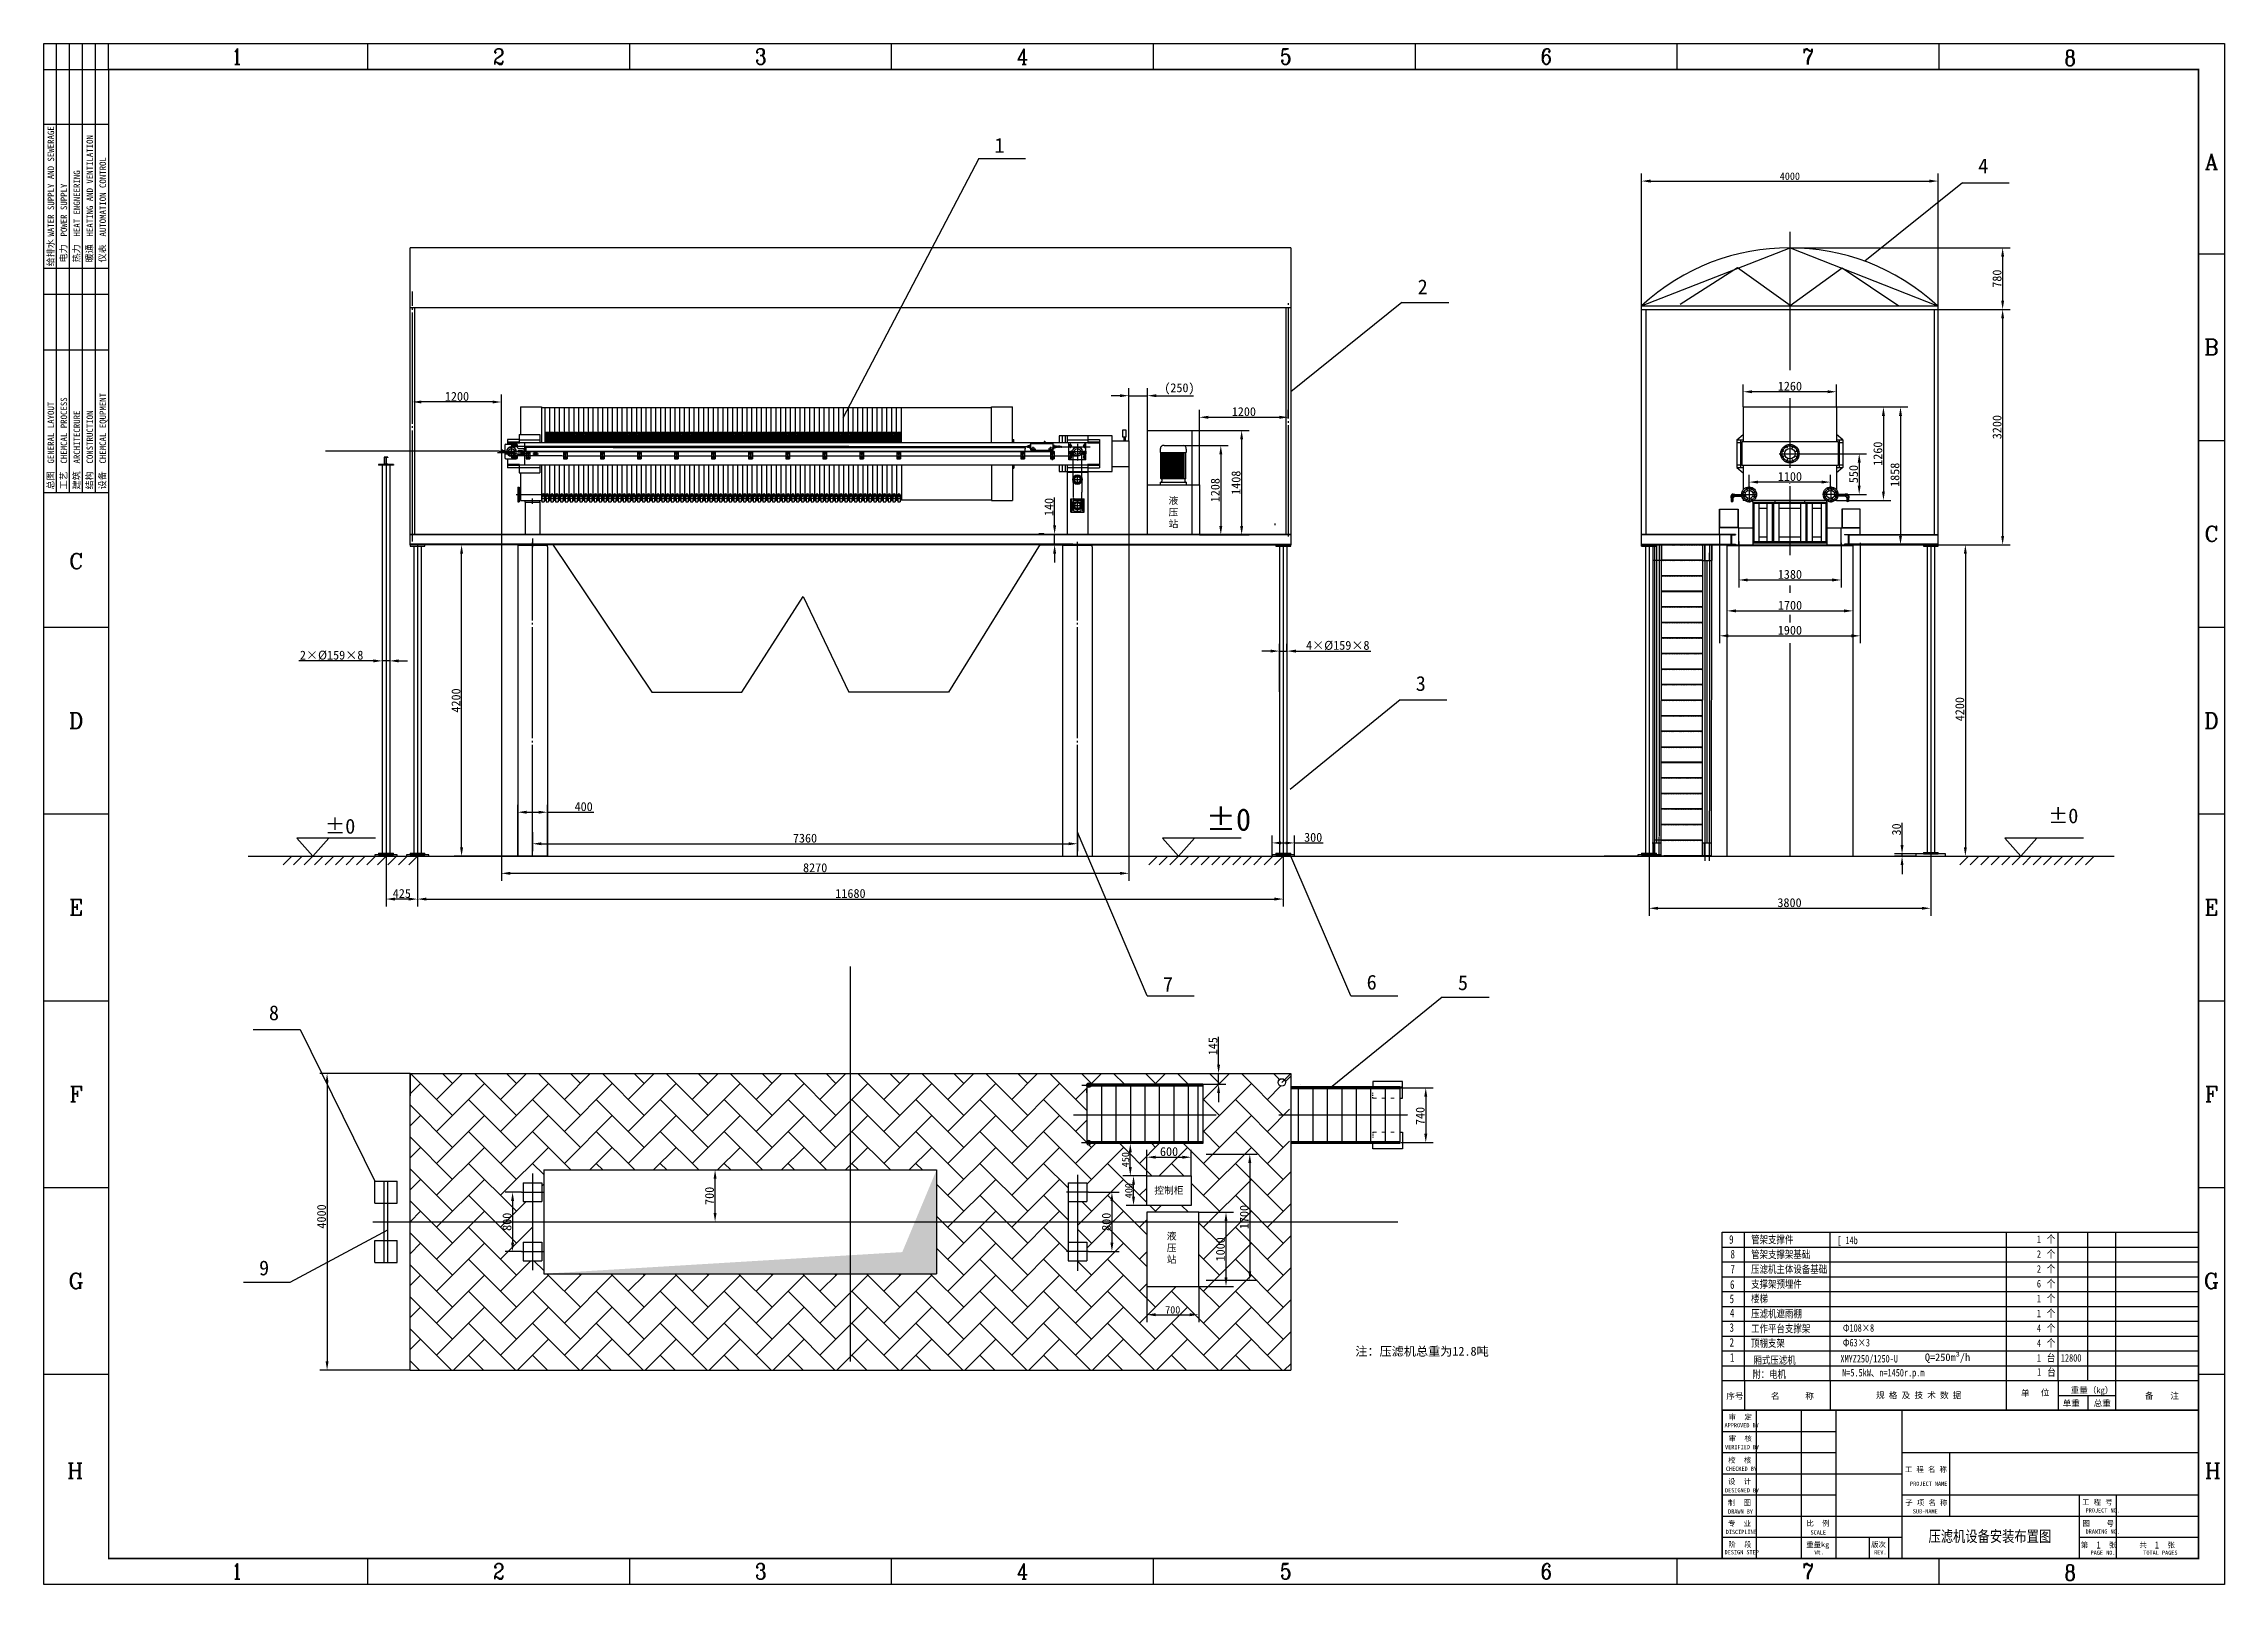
# Model space of a CAD drawing. Header units: millimetres. Extents: x 36943 to 66361, y 17600 to 38376.
import ezdxf
from ezdxf.enums import TextEntityAlignment as Align

# ---------------------------------------------------------------- set-up
doc = ezdxf.new("R2010")
doc.units = ezdxf.units.MM
doc.header["$PDMODE"] = 34
for name, pattern in [('ACAD_ISO02W100', [15, 12, -3]), ('ACAD_ISO03W100', [30, 12, -18]), ('JIS_08_11', [12.8, 11, -0.6, 0.6, -0.6]), ('JIS_08_50', [53, 50, -1.125, 0.75, -1.125])]:
    doc.linetypes.add(name, pattern=pattern)
for name, color, linetype, lineweight in [('01粗实线', 7, 'Continuous', 30), ('02细实线', 5, 'Continuous', 25), ('03虚线', 3, 'ACAD_ISO02W100', 25), ('04细点划线', 1, 'JIS_08_11', 25)]:
    doc.layers.add(name, color=color, linetype=linetype, lineweight=lineweight)
for name, color, linetype in [('09标注线', 5, 'Continuous'), ('C', 130, 'Continuous'), ('LAYER1', 7, 'Continuous'), ('LAYER4', 4, 'Continuous'), ('PUB_TEXT', 7, 'Continuous')]:
    doc.layers.add(name, color=color, linetype=linetype)
doc.styles.add('C', font='complex.shx', dxfattribs={"width": 0.85})
doc.styles.add('FS', font='SIMFANG.TTF', dxfattribs={"width": 0.85})
doc.styles.add('HT', font='SimSun.ttf')
doc.styles.add('ST', font='SimSun.ttf')
doc.styles.get("Standard").update_dxf_attribs({"font": 'SimSun.ttf'})
doc.styles.add('style1', font='SimSun.ttf', dxfattribs={"width": 0.75})
doc.dimstyles.new('ISO-25-50', dxfattribs={"dimtxt": 120, "dimasz": 120, "dimexe": 100, "dimexo": 0, "dimgap": 15, "dimtad": 1, "dimdec": 0, "dimdsep": 46, "dimtxsty": 'Standard', "dimcen": 10, "dimadec": 0, "dimazin": 0, "dimtfac": 1, "dimtdec": 0, "dimtmove": 0, "dimatfit": 3, "dimldrblk": 'CLOSEDBLANK', "dimfxl": 0, "dimarcsym": 0})
pattern_1 = [(44.96008, (1959.8555, 35338.7925), (-5.9249212, 5.9331832), []), (44.96008, (1960.9305, 35338.792), (-5.9249212, 5.9331832), [])]

msp = doc.modelspace()

# ---------------------------------------------------------------- texts
at = {"lineweight": -3, "char_height": 200, "attachment_point": 1}
for s, insert in [('1', (49769.4, 37105.2)), ('4', (63040.4, 36828.1)), ('2', (55478.1, 35196.2)), ('3', (55452.7, 29848.2)), ('%%P0', (63983, 28063.3)), ('%%P0', (40739.5, 27923.1)), ('7', (52042.4, 25791.6)), ('6', (54790.6, 25820.4)), ('5', (56021.8, 25813.3)), ('8', (39982.1, 25407.2)), ('9', (39849.3, 21967.2))]:
    msp.add_mtext(s, dxfattribs=dict(at, insert=insert))
at = {"width": 768.905, "attachment_point": 5, "style": 'ST'}
for s, insert, char_height in [('液\\P压\\P站', (52183.8, 32052), 94.1), ('控制柜', (52123.5, 22907.9), 94.15), ('液\\P压\\P站', (52160, 22133.6), 94.1)]:
    msp.add_mtext(s, dxfattribs=dict(at, insert=insert, char_height=char_height))
at = {"insert": (52619.2, 28063.3), "char_height": 300, "width": 401.964, "attachment_point": 1}
msp.add_mtext('%%P0', dxfattribs=at)
at = {"layer": '09标注线', "insert": (54637.5, 20803.1), "char_height": 120, "width": 2092.662, "attachment_point": 1}
msp.add_mtext('注：压滤机总重为12.8吨', dxfattribs=at)
at = {"layer": 'C', "color": 54, "style": 'C', "width": 0.85}
for s, p in [('1', (39551.1, 38201.6)), ('2', (43083.8, 38201.6)), ('3', (46616.6, 38201.6)), ('4', (50149.3, 38201.6)), ('5', (53699.5, 38201.6)), ('6', (57214.7, 38201.6)), ('7', (60747.4, 38201.6)), ('8', (64280.1, 38184.1)), ('1', (39551.1, 17774.8)), ('2', (43083.8, 17774.8)), ('3', (46616.6, 17774.8)), ('4', (50149.3, 17774.8)), ('5', (53699.5, 17774.8)), ('6', (57214.7, 17774.8)), ('7', (60747.4, 17774.8)), ('8', (64280.1, 17757.3))]:
    msp.add_text(s, height=209.9, dxfattribs=at).set_placement(p, align=Align.MIDDLE)
at = {"layer": 'C', "color": 54, "style": 'HT'}
for s, p in [('WATER SUPPLY AND SEWERAGE', (37084.6, 35775.2)), ('HEATING AND VENTILATION', (37609.3, 35775.2)), ('AUTOMATION CONTROL', (37784.2, 35775.2)), ('POWER SUPPLY', (37259.5, 35775.2)), ('HEAT ENGNEERING', (37434.4, 35775.2)), ('GENERAL LAYOUT', (37084.6, 32714.3)), ('CHEMCAL PROCESS', (37259.5, 32714.3)), ('CHEMCAL EQUPMENT', (37784.2, 32714.3)), ('ARCHITECRURE', (37434.4, 32714.3)), ('CONSTRUCTION', (37609.3, 32714.3))]:
    msp.add_text(s, height=87.443, rotation=90, dxfattribs=at).set_placement(p)
at = {"layer": 'C', "color": 54, "style": 'C'}
for s, p in [('A', (66186.4, 36785)), ('B', (66186.4, 34284.1)), ('C', (66186.4, 31765.7)), ('C', (37382.5, 31397.9)), ('D', (37382.5, 29247.3)), ('D', (66186.4, 29247.3)), ('E', (37382.5, 26729)), ('E', (66186.4, 26729)), ('F', (37382.5, 24210.6)), ('F', (66186.4, 24210.6)), ('G', (37382.5, 21692.2)), ('G', (66186.4, 21692.2)), ('H', (37368, 19131.1)), ('H', (66205, 19131.1))]:
    msp.add_text(s, height=209.9, dxfattribs=at).set_placement(p, align=Align.MIDDLE)
at = {"layer": 'C', "color": 54, "style": 'HT'}
for s, p in [('给排水', (37033.8, 35557.2)), ('电力', (37208.7, 35548.2)), ('热力', (37383.6, 35548.2)), ('暖通', (37558.5, 35548.2)), ('仪表', (37733.4, 35548.2)), ('总图', (37033.8, 32487.4)), ('工艺', (37208.7, 32487.4)), ('建筑', (37383.6, 32487.4)), ('结构', (37558.5, 32487.4)), ('设备', (37733.4, 32487.4))]:
    msp.add_text(s, height=87.44, rotation=90, dxfattribs=at).set_placement(p, align=Align.MIDDLE)
at = {"layer": 'C', "color": 0, "style": 'style1', "width": 0.9}
for s, p in [('APPROVED BY', (59618.7, 19717)), ('VERIFIED BY', (59625, 19422.4)), ('CHECKED BY', (59637, 19130.2)), ('DESIGNED BY', (59624.3, 18839.9)), (' PROJECT NAME', (62078.7, 18928.3)), ('DRAWN BY', (59666.5, 18554.4)), ('SUB-NAME', (62158.2, 18556.8)), (' PROJECT NO.', (64447.1, 18569)), ('DISCIPLINE', (59634.4, 18278.2)), ('SCALE', (60778.1, 18271.5)), (' DRAWING NO.', (64447.1, 18283.5)), ('DESIGN STEP', (59619.2, 18005.3)), ('Wt.', (60833.1, 18003.2)), ('REV.', (61636.2, 18003.2)), (' PAGE NO.', (64514.4, 17998.2)), (' TOTAL PAGES', (65225.5, 17998.2))]:
    msp.add_text(s, height=57.1, dxfattribs=at).set_placement(p)
at = {"layer": 'C', "color": 0, "style": 'HT'}
for s, p in [('审  定', (59674.4, 19821.1)), ('审  核', (59674.9, 19531.6)), ('校  核', (59667.4, 19237.8)), ('工 程 名 称', (62051.1, 19114.6)), ('设  计', (59664.2, 18951.7)), ('制  图', (59664.2, 18666.3)), ('子 项 名 称', (62056.7, 18666.3)), ('工 程 号', (64442.1, 18672.7)), ('专  业', (59665.1, 18385.4)), ('比  例', (60723.6, 18387.2)), ('图    号', (64447.6, 18387.2)), ('阶  段', (59669.1, 18102.8)), ('重量kg', (60720.4, 18101.7)), ('版次', (61595.6, 18101.7)), ('第     张', (64423.9, 18095.2)), ('共     张', (65215.4, 18095.2))]:
    msp.add_text(s, height=71.38, dxfattribs=at).set_placement(p)
at = {"layer": 'LAYER1', "color": 0, "style": 'HT'}
for s, height, p in [('序号', 82.97, (59642.7, 20098.1)), ('名\u3000\u3000\u3000称', 82.97, (60243.4, 20098.1)), ('规 格 及 技 术 数 据', 82.968, (61662.1, 20108.8)), ('单', 83, (63616.5, 20137)), ('位', 83, (63885.1, 20143.9)), ('单重', 82.97, (64180.1, 20000.2)), ('重量（kg）', 82.97, (64286.9, 20176)), ('总重', 82.97, (64597.9, 20000.2)), ('备    注', 82.97, (65290.6, 20101))]:
    msp.add_text(s, height=height, dxfattribs=at).set_placement(p)
at = {"layer": 'LAYER4', "color": 0, "style": 'FS', "width": 0.75}
for s, p in [('9', (59739.5, 22193.1)), ('8', (59758.6, 21995.4)), ('7', (59758.6, 21795.3)), ('5', (59746.5, 21392.3)), ('6', (59751.5, 21585.7)), ('4', (59750.7, 21202.2)), ('3', (59745.4, 21005.7)), ('2', (59745.4, 20805.6)), ('1', (59750.7, 20602))]:
    msp.add_text(s, height=116, dxfattribs=at).set_placement(p, align=Align.RIGHT)
at = {"layer": 'LAYER4', "color": 0, "style": 'FS', "width": 0.8}
for s, height, p in [('管架支撑件', 101.78, (59976.9, 22198.3)), ('管架支撑架基础', 101.78, (59976.9, 21998.2)), ('[ 14b', 101.76, (61138.7, 22187.6)), ('2', 101.8, (63832, 22003.5)), ('1', 101.8, (63832, 22203.5)), ('个', 101.8, (63965.6, 22204.6)), ('个', 101.8, (63965.6, 22004.6)), ('压滤机主体设备基础', 101.78, (59976.5, 21798.4)), ('2', 101.8, (63832, 21803.4)), ('个', 101.8, (63965.6, 21804.5)), ('楼梯', 101.76, (59976.1, 21402)), ('支撑架预埋件', 101.78, (59976.9, 21598.1)), ('6', 101.8, (63832, 21603.4)), ('1', 101.8, (63832, 21402.9)), ('个', 101.8, (63965.6, 21604.5)), ('个', 101.8, (63965.6, 21404)), ('压滤机遮雨棚', 101.78, (59977.4, 21198.1)), ('1', 101.8, (63832, 21203)), ('个', 101.8, (63965.6, 21204.2)), ('顶棚支架', 101.76, (59976.1, 20801.7)), ('工作平台支撑架', 101.78, (59976.9, 20998)), ('Φ63×3', 101.78, (61214.6, 20808.7)), ('Φ108×8', 101.78, (61215.1, 21006.9)), ('4', 101.8, (63832.5, 21003)), ('4', 101.8, (63832.5, 20802.9)), ('个', 101.8, (63966.1, 21004.1)), ('个', 101.8, (63966.1, 20804)), ('厢式压滤机', 101.76, (60007.9, 20572.6)), ('XMYZ250/1250-U', 101.756, (61181.9, 20592.2)), ('1', 101.8, (63832.5, 20602.8)), ('台', 101.8, (63966.1, 20603.9)), ('12800', 101.76, (64155.7, 20603.3)), ('附：电机', 101.76, (59992.2, 20382.3)), ('N=5.5kW、n=1450r.p.m', 101.756, (61204.9, 20404.2)), ('1', 101.8, (63835, 20414.1)), ('台', 101.8, (63971.5, 20410.1)), ('压滤机设备安装布置图', 151.67, (62370.1, 18172.3)), ('1', 98.1, (64635.5, 18082.4)), ('1', 98.1, (65422, 18082.4))]:
    msp.add_text(s, height=height, dxfattribs=at).set_placement(p)
at = {"layer": 'LAYER4', "color": 0, "insert": (62320.6, 20713.3), "char_height": 101.76, "attachment_point": 1}
msp.add_mtext('Q=250m³/h', dxfattribs=at)

# ---------------------------------------------------------------- blocks, each defined once
blk = doc.blocks.new('*D12')
at = {"layer": '09标注线', "color": 0, "lineweight": -2}
for p, q in [((59950, 32404), (59950, 32564)), ((60930, 32464), (60070, 32464)), ((61050, 32404), (61050, 32564))]:
    blk.add_line(p, q, dxfattribs=at)
at = {"layer": '09标注线', "color": 0}
for points in [[(60070, 32484), (60070, 32444), (59950, 32464)], [(60930, 32484), (60930, 32444), (61050, 32464)]]:
    blk.add_solid(points, dxfattribs=at)
at = {"layer": 'Defpoints', "color": 0}
for p in [(59950, 32464), (59950, 32404), (61050, 32404)]:
    blk.add_point(p, dxfattribs=at)
at = {"layer": '09标注线', "color": 0, "insert": (60500, 32539), "char_height": 120, "attachment_point": 5}
blk.add_mtext('1100', dxfattribs=at)
blk = doc.blocks.new('_ClosedBlank')
at = {"color": 0, "linetype": 'ByBlock', "lineweight": -2}
for p, q in [((-1, 0.17), (0, 0)), ((-1, 0.17), (-1, -0.17)), ((0, 0), (-1, -0.17))]:
    blk.add_line(p, q, dxfattribs=at)
blk = doc.blocks.new('*D13')
at = {"layer": '09标注线', "color": 0, "lineweight": -2}
for p, q in [((60648, 32847), (61535, 32847)), ((61435, 32727), (61435, 32417)), ((61157, 32297), (61535, 32297))]:
    blk.add_line(p, q, dxfattribs=at)
at = {"layer": '09标注线', "color": 0}
for points in [[(61415, 32727), (61455, 32727), (61435, 32847)], [(61415, 32417), (61455, 32417), (61435, 32297)]]:
    blk.add_solid(points, dxfattribs=at)
at = {"layer": 'Defpoints', "color": 0}
for p in [(60648, 32847), (61157, 32297), (61435, 32297)]:
    blk.add_point(p, dxfattribs=at)
at = {"layer": '09标注线', "color": 0, "insert": (61360, 32572), "char_height": 120, "attachment_point": 5, "rotation": 90}
blk.add_mtext('550', dxfattribs=at)
blk = doc.blocks.new('*D14')
at = {"layer": '09标注线', "color": 0, "lineweight": -2}
for p, q in [((61130, 33477), (61862, 33477)), ((61762, 33357), (61762, 32337)), ((61130, 32217), (61862, 32217))]:
    blk.add_line(p, q, dxfattribs=at)
at = {"layer": '09标注线', "color": 0}
for points in [[(61742, 33357), (61782, 33357), (61762, 33477)], [(61742, 32337), (61782, 32337), (61762, 32217)]]:
    blk.add_solid(points, dxfattribs=at)
at = {"layer": 'Defpoints', "color": 0}
for p in [(61130, 33477), (61130, 32217), (61762, 32217)]:
    blk.add_point(p, dxfattribs=at)
at = {"layer": '09标注线', "color": 0, "insert": (61687, 32847), "char_height": 120, "attachment_point": 5, "rotation": 90}
blk.add_mtext('1260', dxfattribs=at)
blk = doc.blocks.new('*D15')
at = {"layer": '09标注线', "color": 0, "lineweight": -2}
for p, q in [((59870, 33477), (59870, 33782)), ((61010, 33682), (59990, 33682)), ((61130, 33477), (61130, 33782))]:
    blk.add_line(p, q, dxfattribs=at)
at = {"layer": '09标注线', "color": 0}
for points in [[(59990, 33702), (59990, 33662), (59870, 33682)], [(61010, 33702), (61010, 33662), (61130, 33682)]]:
    blk.add_solid(points, dxfattribs=at)
at = {"layer": 'Defpoints', "color": 0}
for p in [(59870, 33682), (59870, 33477), (61130, 33477)]:
    blk.add_point(p, dxfattribs=at)
at = {"layer": '09标注线', "color": 0, "insert": (60500, 33757), "char_height": 120, "attachment_point": 5}
blk.add_mtext('1260', dxfattribs=at)
blk = doc.blocks.new('*D16')
at = {"layer": '09标注线', "color": 0, "lineweight": -2}
for p, q in [((61130, 33477), (62092, 33477)), ((61992, 33357), (61992, 31739)), ((60998, 31619), (62092, 31619))]:
    blk.add_line(p, q, dxfattribs=at)
at = {"layer": '09标注线', "color": 0}
for points in [[(61972, 33357), (62012, 33357), (61992, 33477)], [(61972, 31739), (62012, 31739), (61992, 31619)]]:
    blk.add_solid(points, dxfattribs=at)
at = {"layer": 'Defpoints', "color": 0}
for p in [(61130, 33477), (60998, 31619), (61992, 31619)]:
    blk.add_point(p, dxfattribs=at)
at = {"layer": '09标注线', "color": 0, "insert": (61917, 32562), "char_height": 120, "attachment_point": 5, "rotation": 90}
blk.add_mtext('1858', dxfattribs=at)
blk = doc.blocks.new('*D17')
at = {"layer": '09标注线', "color": 0, "lineweight": -2}
for p, q in [((43119, 32863), (43119, 27088)), ((51584, 32674), (51584, 27088)), ((51464, 27188), (43239, 27188))]:
    blk.add_line(p, q, dxfattribs=at)
at = {"layer": '09标注线', "color": 0}
for points in [[(43239, 27208), (43239, 27168), (43119, 27188)], [(51464, 27208), (51464, 27168), (51584, 27188)]]:
    blk.add_solid(points, dxfattribs=at)
at = {"layer": 'Defpoints', "color": 0}
for p in [(43119, 32863), (51584, 32674), (43119, 27188)]:
    blk.add_point(p, dxfattribs=at)
at = {"layer": '09标注线', "color": 0, "insert": (47351, 27263), "char_height": 120, "attachment_point": 5}
blk.add_mtext('8270', dxfattribs=at)
blk = doc.blocks.new('*D5')
at = {"layer": '09标注线', "color": 0, "lineweight": -2}
for p, q in [((50581, 31879), (50581, 32257)), ((50381, 31619), (50681, 31619)), ((50444, 31759), (50681, 31759)), ((50581, 31619), (50581, 31759)), ((50581, 31499), (50581, 31379))]:
    blk.add_line(p, q, dxfattribs=at)
at = {"layer": '09标注线', "color": 0}
for points in [[(50561, 31879), (50601, 31879), (50581, 31759)], [(50561, 31499), (50601, 31499), (50581, 31619)]]:
    blk.add_solid(points, dxfattribs=at)
at = {"layer": 'Defpoints', "color": 0}
for p in [(50381, 31619), (50444, 31759), (50581, 31619)]:
    blk.add_point(p, dxfattribs=at)
at = {"layer": '09标注线', "color": 0, "insert": (50506, 32128), "char_height": 120, "attachment_point": 5, "rotation": 90}
blk.add_mtext('140', dxfattribs=at)
blk = doc.blocks.new('*D6')
at = {"layer": '09标注线', "color": 0, "lineweight": -2}
for p, q in [((62500, 31619), (62967, 31619)), ((62867, 31499), (62867, 27539)), ((62600, 27419), (62967, 27419))]:
    blk.add_line(p, q, dxfattribs=at)
at = {"layer": '09标注线', "color": 0}
for points in [[(62847, 31499), (62887, 31499), (62867, 31619)], [(62847, 27539), (62887, 27539), (62867, 27419)]]:
    blk.add_solid(points, dxfattribs=at)
at = {"layer": 'Defpoints', "color": 0}
for p in [(62500, 31619), (62600, 27419), (62867, 27419)]:
    blk.add_point(p, dxfattribs=at)
at = {"layer": '09标注线', "color": 0, "insert": (62792, 29402), "char_height": 120, "attachment_point": 5, "rotation": 90}
blk.add_mtext('4200', dxfattribs=at)
blk = doc.blocks.new('*D2')
at = {"layer": '09标注线', "color": 0, "lineweight": -2}
for p, q in [((62500, 34791), (63470, 34791)), ((63370, 34671), (63370, 31739)), ((62500, 31619), (63470, 31619))]:
    blk.add_line(p, q, dxfattribs=at)
at = {"layer": '09标注线', "color": 0}
for points in [[(63350, 34671), (63390, 34671), (63370, 34791)], [(63350, 31739), (63390, 31739), (63370, 31619)]]:
    blk.add_solid(points, dxfattribs=at)
at = {"layer": 'Defpoints', "color": 0}
for p in [(62500, 34791), (62500, 31619), (63370, 31619)]:
    blk.add_point(p, dxfattribs=at)
at = {"layer": '09标注线', "color": 0, "insert": (63295, 33205), "char_height": 120, "attachment_point": 5, "rotation": 90}
blk.add_mtext('3200', dxfattribs=at)
blk = doc.blocks.new('*D7')
at = {"layer": '09标注线', "color": 0, "lineweight": -2}
for p, q in [((58600, 27529), (58600, 26617)), ((62400, 27246), (62400, 26617)), ((58720, 26717), (62280, 26717))]:
    blk.add_line(p, q, dxfattribs=at)
at = {"layer": '09标注线', "color": 0}
for points in [[(58720, 26737), (58720, 26697), (58600, 26717)], [(62280, 26737), (62280, 26697), (62400, 26717)]]:
    blk.add_solid(points, dxfattribs=at)
at = {"layer": 'Defpoints', "color": 0}
for p in [(58600, 27529), (62400, 27246), (62400, 26717)]:
    blk.add_point(p, dxfattribs=at)
at = {"layer": '09标注线', "color": 0, "insert": (60495, 26792), "char_height": 120, "attachment_point": 5}
blk.add_mtext('3800', dxfattribs=at)
blk = doc.blocks.new('*D8')
at = {"layer": '09标注线', "color": 0, "lineweight": -2}
for p, q in [((52434, 33159), (53204, 33159)), ((53104, 33039), (53104, 31871)), ((52534, 31751), (53204, 31751))]:
    blk.add_line(p, q, dxfattribs=at)
at = {"layer": '09标注线', "color": 0}
for points in [[(53084, 33039), (53124, 33039), (53104, 33159)], [(53084, 31871), (53124, 31871), (53104, 31751)]]:
    blk.add_solid(points, dxfattribs=at)
at = {"layer": 'Defpoints', "color": 0}
for p in [(52434, 33159), (52534, 31751), (53104, 31751)]:
    blk.add_point(p, dxfattribs=at)
at = {"layer": '09标注线', "color": 0, "insert": (53029, 32455), "char_height": 120, "attachment_point": 5, "rotation": 90}
blk.add_mtext('1408', dxfattribs=at)
blk = doc.blocks.new('*D9')
at = {"layer": '09标注线', "color": 0, "lineweight": -2}
for p, q in [((52317, 32959), (52923, 32959)), ((52823, 32839), (52823, 31871)), ((52534, 31751), (52923, 31751))]:
    blk.add_line(p, q, dxfattribs=at)
at = {"layer": '09标注线', "color": 0}
for points in [[(52803, 32839), (52843, 32839), (52823, 32959)], [(52803, 31871), (52843, 31871), (52823, 31751)]]:
    blk.add_solid(points, dxfattribs=at)
at = {"layer": 'Defpoints', "color": 0}
for p in [(52317, 32959), (52534, 31751), (52823, 31751)]:
    blk.add_point(p, dxfattribs=at)
at = {"layer": '09标注线', "color": 0, "insert": (52748, 32355), "char_height": 120, "attachment_point": 5, "rotation": 90}
blk.add_mtext('1208', dxfattribs=at)
blk = doc.blocks.new('*D3')
at = {"layer": '09标注线', "color": 0, "lineweight": -2}
for p, q in [((51464, 33629), (51344, 33629)), ((51584, 33019), (51584, 33729)), ((51584, 33629), (51834, 33629)), ((51834, 31759), (51834, 33729)), ((51954, 33629), (52456, 33629))]:
    blk.add_line(p, q, dxfattribs=at)
at = {"layer": '09标注线', "color": 0}
for points in [[(51464, 33649), (51464, 33609), (51584, 33629)], [(51954, 33649), (51954, 33609), (51834, 33629)]]:
    blk.add_solid(points, dxfattribs=at)
at = {"layer": 'Defpoints', "color": 0}
for p in [(51834, 33629), (51584, 33019), (51834, 31759)]:
    blk.add_point(p, dxfattribs=at)
at = {"layer": '09标注线', "color": 0, "insert": (52265, 33720), "char_height": 120, "attachment_point": 5}
blk.add_mtext('(250)', dxfattribs=at)
blk = doc.blocks.new('*D10')
at = {"layer": '09标注线', "color": 0, "lineweight": -2}
for p, q in [((43539, 27743), (43539, 27487)), ((50890, 27743), (50890, 27487)), ((43659, 27587), (50770, 27587))]:
    blk.add_line(p, q, dxfattribs=at)
at = {"layer": '09标注线', "color": 0}
for points in [[(43659, 27607), (43659, 27567), (43539, 27587)], [(50770, 27607), (50770, 27567), (50890, 27587)]]:
    blk.add_solid(points, dxfattribs=at)
at = {"layer": 'Defpoints', "color": 0}
for p in [(43539, 27743), (50890, 27743), (50890, 27587)]:
    blk.add_point(p, dxfattribs=at)
at = {"layer": '09标注线', "color": 0, "insert": (47214, 27662), "char_height": 120, "attachment_point": 5}
blk.add_mtext('7360', dxfattribs=at)
blk = doc.blocks.new('*D4')
at = {"layer": '09标注线', "color": 0, "lineweight": -2}
for p, q in [((53496, 30185), (53376, 30185)), ((53616, 29634), (53616, 30285)), ((53616, 30185), (53716, 30185)), ((53716, 30185), (53716, 30285)), ((53836, 30185), (54846, 30185))]:
    blk.add_line(p, q, dxfattribs=at)
at = {"layer": '09标注线', "color": 0}
for points in [[(53496, 30205), (53496, 30165), (53616, 30185)], [(53836, 30205), (53836, 30165), (53716, 30185)]]:
    blk.add_solid(points, dxfattribs=at)
at = {"layer": 'Defpoints', "color": 0}
for p in [(53716, 30185), (53716, 30185), (53616, 29634)]:
    blk.add_point(p, dxfattribs=at)
at = {"layer": '09标注线', "color": 0, "insert": (54401, 30260), "char_height": 120, "attachment_point": 5}
blk.add_mtext('4×%%C159×8', dxfattribs=at)
blk = doc.blocks.new('*D11')
at = {"layer": '09标注线', "color": 0, "lineweight": -2}
for p, q in [((62013, 27569), (62013, 27871)), ((62200, 27449), (61913, 27449)), ((62200, 27419), (61913, 27419)), ((62013, 27419), (62013, 27449)), ((62013, 27299), (62013, 27179))]:
    blk.add_line(p, q, dxfattribs=at)
at = {"layer": '09标注线', "color": 0}
for points in [[(61993, 27569), (62033, 27569), (62013, 27449)], [(61993, 27299), (62033, 27299), (62013, 27419)]]:
    blk.add_solid(points, dxfattribs=at)
at = {"layer": 'Defpoints', "color": 0}
for p in [(62013, 27449), (62200, 27449), (62200, 27419)]:
    blk.add_point(p, dxfattribs=at)
at = {"layer": '09标注线', "color": 0, "insert": (61938, 27780), "char_height": 120, "attachment_point": 5, "rotation": 90}
blk.add_mtext('30', dxfattribs=at)
blk = doc.blocks.new('*D18')
at = {"layer": '09标注线', "color": 0, "lineweight": -2}
for p, q in [((43339, 27419), (43339, 28112)), ((43459, 28012), (43619, 28012)), ((43739, 27419), (43739, 28112)), ((43739, 28012), (44364, 28012))]:
    blk.add_line(p, q, dxfattribs=at)
at = {"layer": '09标注线', "color": 0}
for points in [[(43459, 28032), (43459, 27992), (43339, 28012)], [(43619, 28032), (43619, 27992), (43739, 28012)]]:
    blk.add_solid(points, dxfattribs=at)
at = {"layer": 'Defpoints', "color": 0}
for p in [(43739, 28012), (43339, 27419), (43739, 27419)]:
    blk.add_point(p, dxfattribs=at)
at = {"layer": '09标注线', "color": 0, "insert": (44228, 28087), "char_height": 120, "attachment_point": 5}
blk.add_mtext('400', dxfattribs=at)
blk = doc.blocks.new('*D19')
at = {"layer": '09标注线', "color": 0, "lineweight": -2}
for p, q in [((41919, 33348), (41919, 33644)), ((42999, 33544), (42039, 33544)), ((43119, 32896), (43119, 33644))]:
    blk.add_line(p, q, dxfattribs=at)
at = {"layer": '09标注线', "color": 0}
for points in [[(42039, 33564), (42039, 33524), (41919, 33544)], [(42999, 33564), (42999, 33524), (43119, 33544)]]:
    blk.add_solid(points, dxfattribs=at)
at = {"layer": 'Defpoints', "color": 0}
for p in [(41919, 33544), (41919, 33348), (43119, 32896)]:
    blk.add_point(p, dxfattribs=at)
at = {"layer": '09标注线', "color": 0, "insert": (42519, 33619), "char_height": 120, "attachment_point": 5}
blk.add_mtext('1200', dxfattribs=at)
blk = doc.blocks.new('*D20')
at = {"layer": '09标注线', "color": 0, "lineweight": -2}
for p, q in [((52534, 32425), (52534, 33438)), ((52654, 33338), (53614, 33338)), ((53734, 33320), (53734, 33438))]:
    blk.add_line(p, q, dxfattribs=at)
at = {"layer": '09标注线', "color": 0}
for points in [[(52654, 33358), (52654, 33318), (52534, 33338)], [(53614, 33358), (53614, 33318), (53734, 33338)]]:
    blk.add_solid(points, dxfattribs=at)
at = {"layer": 'Defpoints', "color": 0}
for p in [(53734, 33338), (53734, 33320), (52534, 32425)]:
    blk.add_point(p, dxfattribs=at)
at = {"layer": '09标注线', "color": 0, "insert": (53134, 33413), "char_height": 120, "attachment_point": 5}
blk.add_mtext('1200', dxfattribs=at)
blk = doc.blocks.new('*D21')
at = {"layer": '09标注线', "color": 0, "lineweight": -2}
for p, q in [((51040, 22889), (51454, 22889)), ((51354, 22769), (51354, 22209)), ((51040, 22089), (51454, 22089))]:
    blk.add_line(p, q, dxfattribs=at)
at = {"layer": '09标注线', "color": 0}
for points in [[(51334, 22769), (51374, 22769), (51354, 22889)], [(51334, 22209), (51374, 22209), (51354, 22089)]]:
    blk.add_solid(points, dxfattribs=at)
at = {"layer": 'Defpoints', "color": 0}
for p in [(51040, 22889), (51040, 22089), (51354, 22089)]:
    blk.add_point(p, dxfattribs=at)
at = {"layer": '09标注线', "color": 0, "insert": (51279, 22489), "char_height": 120, "attachment_point": 5, "rotation": 90}
blk.add_mtext('800', dxfattribs=at)
blk = doc.blocks.new('*D22')
at = {"layer": '09标注线', "color": 0, "lineweight": -2}
for p, q in [((43389, 22889), (43169, 22889)), ((43269, 22769), (43269, 22209)), ((43389, 22089), (43169, 22089))]:
    blk.add_line(p, q, dxfattribs=at)
at = {"layer": '09标注线', "color": 0}
for points in [[(43249, 22769), (43289, 22769), (43269, 22889)], [(43249, 22209), (43289, 22209), (43269, 22089)]]:
    blk.add_solid(points, dxfattribs=at)
at = {"layer": 'Defpoints', "color": 0}
for p in [(43389, 22889), (43269, 22089), (43389, 22089)]:
    blk.add_point(p, dxfattribs=at)
at = {"layer": '09标注线', "color": 0, "insert": (43194, 22489), "char_height": 120, "attachment_point": 5, "rotation": 90}
blk.add_mtext('800', dxfattribs=at)
blk = doc.blocks.new('*D23')
at = {"layer": '09标注线', "color": 0, "lineweight": -2}
for p, q in [((55255, 24296), (55688, 24296)), ((55588, 24176), (55588, 23677)), ((55255, 23557), (55688, 23557))]:
    blk.add_line(p, q, dxfattribs=at)
at = {"layer": '09标注线', "color": 0}
for points in [[(55568, 24176), (55608, 24176), (55588, 24296)], [(55568, 23677), (55608, 23677), (55588, 23557)]]:
    blk.add_solid(points, dxfattribs=at)
at = {"layer": 'Defpoints', "color": 0}
for p in [(55255, 24296), (55255, 23557), (55588, 23557)]:
    blk.add_point(p, dxfattribs=at)
at = {"layer": '09标注线', "color": 0, "insert": (55513, 23916), "char_height": 120, "attachment_point": 5, "rotation": 90}
blk.add_mtext('740', dxfattribs=at)
blk = doc.blocks.new('*D25')
at = {"layer": '09标注线', "color": 0, "lineweight": -2}
for p, q in [((52625, 23403), (53314, 23403)), ((53214, 23283), (53214, 21823)), ((52625, 21703), (53314, 21703))]:
    blk.add_line(p, q, dxfattribs=at)
at = {"layer": '09标注线', "color": 0}
for points in [[(53194, 23283), (53234, 23283), (53214, 23403)], [(53194, 21823), (53234, 21823), (53214, 21703)]]:
    blk.add_solid(points, dxfattribs=at)
at = {"layer": 'Defpoints', "color": 0}
for p in [(52625, 23403), (52625, 21703), (53214, 21703)]:
    blk.add_point(p, dxfattribs=at)
at = {"layer": '09标注线', "color": 0, "insert": (53139, 22553), "char_height": 120, "attachment_point": 5, "rotation": 90}
blk.add_mtext('1700', dxfattribs=at)
blk = doc.blocks.new('*D26')
at = {"layer": '09标注线', "color": 0, "lineweight": -2}
for p, q in [((51825, 21618), (51825, 21136)), ((52525, 21618), (52525, 21136)), ((51945, 21236), (52405, 21236))]:
    blk.add_line(p, q, dxfattribs=at)
at = {"layer": '09标注线', "color": 0}
for points in [[(51945, 21256), (51945, 21216), (51825, 21236)], [(52405, 21256), (52405, 21216), (52525, 21236)]]:
    blk.add_solid(points, dxfattribs=at)
at = {"layer": 'Defpoints', "color": 0}
for p in [(51825, 21618), (52525, 21618), (52525, 21236)]:
    blk.add_point(p, dxfattribs=at)
at = {"layer": '09标注线', "color": 0, "insert": (52175, 21301), "char_height": 100, "attachment_point": 5}
blk.add_mtext('700', dxfattribs=at)
blk = doc.blocks.new('*D24')
at = {"layer": '09标注线', "color": 0, "lineweight": -2}
for p, q in [((52527, 22618), (52993, 22618)), ((52893, 22498), (52893, 21738)), ((52527, 21618), (52993, 21618))]:
    blk.add_line(p, q, dxfattribs=at)
at = {"layer": '09标注线', "color": 0}
for points in [[(52873, 22498), (52913, 22498), (52893, 22618)], [(52873, 21738), (52913, 21738), (52893, 21618)]]:
    blk.add_solid(points, dxfattribs=at)
at = {"layer": 'Defpoints', "color": 0}
for p in [(52527, 22618), (52527, 21618), (52893, 21618)]:
    blk.add_point(p, dxfattribs=at)
at = {"layer": '09标注线', "color": 0, "insert": (52818, 22118), "char_height": 120, "attachment_point": 5, "rotation": 90}
blk.add_mtext('1000', dxfattribs=at)
blk = doc.blocks.new('*D27')
at = {"layer": '09标注线', "color": 0, "lineweight": -2}
for p, q in [((51825, 23109), (51546, 23109)), ((51646, 22829), (51646, 22989)), ((51825, 22709), (51546, 22709))]:
    blk.add_line(p, q, dxfattribs=at)
at = {"layer": '09标注线', "color": 0}
for points in [[(51626, 22989), (51666, 22989), (51646, 23109)], [(51626, 22829), (51666, 22829), (51646, 22709)]]:
    blk.add_solid(points, dxfattribs=at)
at = {"layer": 'Defpoints', "color": 0}
for p in [(51646, 23109), (51825, 23109), (51825, 22709)]:
    blk.add_point(p, dxfattribs=at)
at = {"layer": '09标注线', "color": 0, "insert": (51581, 22909), "char_height": 100, "attachment_point": 5, "rotation": 90}
blk.add_mtext('400', dxfattribs=at)
blk = doc.blocks.new('*D28')
at = {"layer": '09标注线', "color": 0, "lineweight": -2}
for p, q in [((51825, 23109), (51825, 23460)), ((51945, 23360), (52305, 23360)), ((52425, 23109), (52425, 23460))]:
    blk.add_line(p, q, dxfattribs=at)
at = {"layer": '09标注线', "color": 0}
for points in [[(51945, 23380), (51945, 23340), (51825, 23360)], [(52305, 23380), (52305, 23340), (52425, 23360)]]:
    blk.add_solid(points, dxfattribs=at)
at = {"layer": 'Defpoints', "color": 0}
for p in [(52425, 23360), (51825, 23109), (52425, 23109)]:
    blk.add_point(p, dxfattribs=at)
at = {"layer": '09标注线', "color": 0, "insert": (52125, 23435), "char_height": 120, "attachment_point": 5}
blk.add_mtext('600', dxfattribs=at)
blk = doc.blocks.new('*D29')
at = {"layer": '09标注线', "color": 0, "lineweight": -2}
for p, q in [((41887, 24489), (40667, 24489)), ((40767, 24369), (40767, 20609)), ((41887, 20489), (40667, 20489))]:
    blk.add_line(p, q, dxfattribs=at)
at = {"layer": '09标注线', "color": 0}
for points in [[(40747, 24369), (40787, 24369), (40767, 24489)], [(40747, 20609), (40787, 20609), (40767, 20489)]]:
    blk.add_solid(points, dxfattribs=at)
at = {"layer": 'Defpoints', "color": 0}
for p in [(41887, 24489), (40767, 20489), (41887, 20489)]:
    blk.add_point(p, dxfattribs=at)
at = {"layer": '09标注线', "color": 0, "insert": (40692, 22561), "char_height": 120, "attachment_point": 5, "rotation": 90}
blk.add_mtext('4000', dxfattribs=at)
blk = doc.blocks.new('*D30')
at = {"layer": '09标注线', "color": 0, "lineweight": -2}
for p, q in [((59550, 31759), (59550, 30291)), ((61450, 31647), (61450, 30291)), ((59670, 30391), (61330, 30391))]:
    blk.add_line(p, q, dxfattribs=at)
at = {"layer": '09标注线', "color": 0}
for points in [[(59670, 30411), (59670, 30371), (59550, 30391)], [(61330, 30411), (61330, 30371), (61450, 30391)]]:
    blk.add_solid(points, dxfattribs=at)
at = {"layer": 'Defpoints', "color": 0}
for p in [(59550, 31759), (61450, 31647), (61450, 30391)]:
    blk.add_point(p, dxfattribs=at)
at = {"layer": '09标注线', "color": 0, "insert": (60500, 30466), "char_height": 120, "attachment_point": 5}
blk.add_mtext('1900', dxfattribs=at)
blk = doc.blocks.new('*D31')
at = {"layer": '09标注线', "color": 0, "lineweight": -2}
for p, q in [((45842, 23189), (46101, 23189)), ((46001, 22609), (46001, 23069)), ((45842, 22489), (46101, 22489))]:
    blk.add_line(p, q, dxfattribs=at)
at = {"layer": '09标注线', "color": 0}
for points in [[(45981, 23069), (46021, 23069), (46001, 23189)], [(45981, 22609), (46021, 22609), (46001, 22489)]]:
    blk.add_solid(points, dxfattribs=at)
at = {"layer": 'Defpoints', "color": 0}
for p in [(45842, 23189), (46001, 23189), (45842, 22489)]:
    blk.add_point(p, dxfattribs=at)
at = {"layer": '09标注线', "color": 0, "insert": (45926, 22839), "char_height": 120, "attachment_point": 5, "rotation": 90}
blk.add_mtext('700', dxfattribs=at)
blk = doc.blocks.new('*D32')
at = {"layer": '09标注线', "color": 0, "lineweight": -2}
for p, q in [((59810, 31661), (59810, 31044)), ((61190, 31647), (61190, 31044)), ((59930, 31144), (61070, 31144))]:
    blk.add_line(p, q, dxfattribs=at)
at = {"layer": '09标注线', "color": 0}
for points in [[(59930, 31164), (59930, 31124), (59810, 31144)], [(61070, 31164), (61070, 31124), (61190, 31144)]]:
    blk.add_solid(points, dxfattribs=at)
at = {"layer": 'Defpoints', "color": 0}
for p in [(59810, 31661), (61190, 31647), (61190, 31144)]:
    blk.add_point(p, dxfattribs=at)
at = {"layer": '09标注线', "color": 0, "insert": (60500, 31219), "char_height": 120, "attachment_point": 5}
blk.add_mtext('1380', dxfattribs=at)
blk = doc.blocks.new('*D33')
at = {"layer": '09标注线', "color": 0, "lineweight": -2}
for p, q in [((51797, 23544), (51502, 23544)), ((51602, 23229), (51602, 23424)), ((51825, 23109), (51502, 23109))]:
    blk.add_line(p, q, dxfattribs=at)
at = {"layer": '09标注线', "color": 0}
for points in [[(51582, 23424), (51622, 23424), (51602, 23544)], [(51582, 23229), (51622, 23229), (51602, 23109)]]:
    blk.add_solid(points, dxfattribs=at)
at = {"layer": 'Defpoints', "color": 0}
for p in [(51602, 23544), (51797, 23544), (51825, 23109)]:
    blk.add_point(p, dxfattribs=at)
at = {"layer": '09标注线', "color": 0, "insert": (51537, 23327), "char_height": 100, "attachment_point": 5, "rotation": 90}
blk.add_mtext('450', dxfattribs=at)
blk = doc.blocks.new('*D34')
at = {"layer": '09标注线', "color": 0, "lineweight": -2}
for p, q in [((53516, 27429), (53516, 27698)), ((53816, 27429), (53816, 27698)), ((53636, 27598), (53696, 27598)), ((53816, 27598), (54203, 27598))]:
    blk.add_line(p, q, dxfattribs=at)
at = {"layer": '09标注线', "color": 0}
for points in [[(53636, 27618), (53636, 27578), (53516, 27598)], [(53696, 27618), (53696, 27578), (53816, 27598)]]:
    blk.add_solid(points, dxfattribs=at)
at = {"layer": 'Defpoints', "color": 0}
for p in [(53516, 27429), (53816, 27598), (53816, 27429)]:
    blk.add_point(p, dxfattribs=at)
at = {"layer": '09标注线', "color": 0, "insert": (54069, 27673), "char_height": 120, "attachment_point": 5}
blk.add_mtext('300', dxfattribs=at)
blk = doc.blocks.new('*D35')
at = {"layer": '09标注线', "color": 0, "lineweight": -2}
for p, q in [((52793, 24609), (52793, 24985)), ((52579, 24489), (52893, 24489)), ((52793, 24344), (52793, 24489)), ((52579, 24344), (52893, 24344)), ((52793, 24224), (52793, 24104))]:
    blk.add_line(p, q, dxfattribs=at)
at = {"layer": '09标注线', "color": 0}
for points in [[(52773, 24609), (52813, 24609), (52793, 24489)], [(52773, 24224), (52813, 24224), (52793, 24344)]]:
    blk.add_solid(points, dxfattribs=at)
at = {"layer": 'Defpoints', "color": 0}
for p in [(52579, 24489), (52793, 24489), (52579, 24344)]:
    blk.add_point(p, dxfattribs=at)
at = {"layer": '09标注线', "color": 0, "insert": (52718, 24857), "char_height": 120, "attachment_point": 5, "rotation": 90}
blk.add_mtext('145', dxfattribs=at)
blk = doc.blocks.new('*D36')
at = {"layer": '09标注线', "color": 0, "lineweight": -2}
for p, q in [((59652, 30716), (59652, 30827)), ((59772, 30727), (61232, 30727)), ((61352, 30716), (61352, 30827))]:
    blk.add_line(p, q, dxfattribs=at)
at = {"layer": '09标注线', "color": 0}
for points in [[(59772, 30747), (59772, 30707), (59652, 30727)], [(61232, 30747), (61232, 30707), (61352, 30727)]]:
    blk.add_solid(points, dxfattribs=at)
at = {"layer": 'Defpoints', "color": 0}
for p in [(59652, 30716), (61352, 30727), (61352, 30716)]:
    blk.add_point(p, dxfattribs=at)
at = {"layer": '09标注线', "color": 0, "insert": (60502, 30802), "char_height": 120, "attachment_point": 5}
blk.add_mtext('1700', dxfattribs=at)
blk = doc.blocks.new('*D37')
at = {"layer": '09标注线', "color": 0, "lineweight": -2}
for p, q in [((43739, 31619), (42481, 31619)), ((42581, 27539), (42581, 31499)), ((43739, 27419), (42481, 27419))]:
    blk.add_line(p, q, dxfattribs=at)
at = {"layer": '09标注线', "color": 0}
for points in [[(42561, 31499), (42601, 31499), (42581, 31619)], [(42561, 27539), (42601, 27539), (42581, 27419)]]:
    blk.add_solid(points, dxfattribs=at)
at = {"layer": 'Defpoints', "color": 0}
for p in [(42581, 31619), (43739, 31619), (43739, 27419)]:
    blk.add_point(p, dxfattribs=at)
at = {"layer": '09标注线', "color": 0, "insert": (42506, 29519), "char_height": 120, "attachment_point": 5, "rotation": 90}
blk.add_mtext('4200', dxfattribs=at)
blk = doc.blocks.new('*D38')
at = {"layer": '09标注线', "color": 0, "lineweight": -2}
for p, q in [((41392, 30053), (40385, 30053)), ((41512, 30075), (41512, 29953)), ((41612, 30053), (41512, 30053)), ((41612, 30075), (41612, 29953)), ((41732, 30053), (41852, 30053))]:
    blk.add_line(p, q, dxfattribs=at)
at = {"layer": '09标注线', "color": 0}
for points in [[(41392, 30073), (41392, 30033), (41512, 30053)], [(41732, 30073), (41732, 30033), (41612, 30053)]]:
    blk.add_solid(points, dxfattribs=at)
at = {"layer": 'Defpoints', "color": 0}
for p in [(41512, 30075), (41612, 30075), (41612, 30053)]:
    blk.add_point(p, dxfattribs=at)
at = {"layer": '09标注线', "color": 0, "insert": (40828, 30128), "char_height": 120, "attachment_point": 5}
blk.add_mtext('2×%%c159×8', dxfattribs=at)
blk = doc.blocks.new('*D39')
at = {"layer": '09标注线', "color": 0, "lineweight": -2}
for p, q in [((41562, 27238), (41562, 26741)), ((41987, 27238), (41987, 26741)), ((41867, 26841), (41682, 26841))]:
    blk.add_line(p, q, dxfattribs=at)
at = {"layer": '09标注线', "color": 0}
for points in [[(41682, 26861), (41682, 26821), (41562, 26841)], [(41867, 26861), (41867, 26821), (41987, 26841)]]:
    blk.add_solid(points, dxfattribs=at)
at = {"layer": 'Defpoints', "color": 0}
for p in [(41562, 27238), (41987, 27238), (41562, 26841)]:
    blk.add_point(p, dxfattribs=at)
at = {"layer": '09标注线', "color": 0, "insert": (41775, 26916), "char_height": 120, "attachment_point": 5}
blk.add_mtext('425', dxfattribs=at)
blk = doc.blocks.new('*D40')
at = {"layer": '09标注线', "color": 0, "lineweight": -2}
for p, q in [((53666, 27439), (53666, 26741)), ((41987, 27238), (41987, 26741)), ((42107, 26841), (53546, 26841))]:
    blk.add_line(p, q, dxfattribs=at)
at = {"layer": '09标注线', "color": 0}
for points in [[(42107, 26861), (42107, 26821), (41987, 26841)], [(53546, 26861), (53546, 26821), (53666, 26841)]]:
    blk.add_solid(points, dxfattribs=at)
at = {"layer": 'Defpoints', "color": 0}
for p in [(53666, 27439), (41987, 27238), (53666, 26841)]:
    blk.add_point(p, dxfattribs=at)
at = {"layer": '09标注线', "color": 0, "insert": (47827, 26916), "char_height": 120, "attachment_point": 5}
blk.add_mtext('11680', dxfattribs=at)
blk = doc.blocks.new('*D41')
at = {"layer": '09标注线', "color": 0, "lineweight": -2}
for p, q in [((58500, 34841), (58500, 36623)), ((58620, 36523), (62380, 36523)), ((62500, 34841), (62500, 36623))]:
    blk.add_line(p, q, dxfattribs=at)
at = {"layer": '09标注线', "color": 0}
for points in [[(58620, 36543), (58620, 36503), (58500, 36523)], [(62380, 36543), (62380, 36503), (62500, 36523)]]:
    blk.add_solid(points, dxfattribs=at)
at = {"layer": 'Defpoints', "color": 0}
for p in [(62500, 36523), (58500, 34841), (62500, 34841)]:
    blk.add_point(p, dxfattribs=at)
at = {"layer": '09标注线', "color": 0, "insert": (60500, 36588), "char_height": 100, "attachment_point": 5}
blk.add_mtext('4000', dxfattribs=at)
blk = doc.blocks.new('*D42')
at = {"layer": '09标注线', "color": 0, "lineweight": -2}
for p, q in [((60495, 35623), (63470, 35623)), ((63370, 35503), (63370, 34911)), ((62500, 34791), (63470, 34791))]:
    blk.add_line(p, q, dxfattribs=at)
at = {"layer": '09标注线', "color": 0}
for points in [[(63350, 35503), (63390, 35503), (63370, 35623)], [(63350, 34911), (63390, 34911), (63370, 34791)]]:
    blk.add_solid(points, dxfattribs=at)
at = {"layer": 'Defpoints', "color": 0}
for p in [(60495, 35623), (62500, 34791), (63370, 34791)]:
    blk.add_point(p, dxfattribs=at)
at = {"layer": '09标注线', "color": 0, "insert": (63295, 35207), "char_height": 120, "attachment_point": 5, "rotation": 90}
blk.add_mtext('780', dxfattribs=at)

# ---------------------------------------------------------------- dimensions: what is measured, and where the dimension line sits
at = {"layer": '09标注线'}
dim = msp.add_linear_dim(base=(62500.2, 36523.5), p1=(58500.2, 34840.9), p2=(62500.2, 34840.9), dimstyle='ISO-25-50', override={"dimtxt": 100}, dxfattribs=at)
dim.commit()
dim.dimension.update_dxf_attribs({"geometry": '*D41', "text_midpoint": (60500.2, 36588.5)})
for base, p1, p2, text, picture, middle in [((63370.2, 34790.9), (60494.8, 35623.1), (62500.2, 34790.9), '780', '*D42', (63295.2, 35207)), ((63370.2, 31619.2), (62500.2, 34790.9), (62500.2, 31619.2), '3200', '*D2', (63295.2, 33205))]:
    dim = msp.add_linear_dim(base=base, p1=p1, p2=p2, angle=90, text=text, dimstyle='ISO-25-50', dxfattribs=at)
    dim.commit()
    dim.dimension.update_dxf_attribs({"geometry": picture, "text_midpoint": middle})
for base, p1, p2, picture, middle in [((59870.2, 33681.8), (61130.2, 33476.9), (59870.2, 33476.9), '*D15', (60500.2, 33681.8)), ((61450.2, 30391), (59550.2, 31759.2), (61450.2, 31646.9), '*D30', (60500.2, 30391)), ((61190.2, 31143.6), (59810.2, 31660.9), (61190.2, 31646.9), '*D32', (60500.2, 31143.6)), ((61352.4, 30727.2), (59652.4, 30715.7), (61352.4, 30715.7), '*D36', (60502.4, 30727.2)), ((43738.8, 28012.2), (43338.8, 27419.2), (43738.8, 27419.2), '*D18', (44228.3, 28012.2)), ((53815.8, 27597.6), (53515.8, 27429.2), (53815.8, 27429.2), '*D34', (54069.5, 27597.6)), ((62400.2, 26717.4), (58600.2, 27529.2), (62400.2, 27246.1), '*D7', (60495.3, 26717.4))]:
    dim = msp.add_linear_dim(base=base, p1=p1, p2=p2, dimstyle='ISO-25-50', dxfattribs=at)
    dim.commit()
    dim.dimension.update_dxf_attribs({"geometry": picture, "text_midpoint": middle, "dimtype": 128})
for base, p1, p2, picture, middle in [((41918.8, 33543.7), (43118.8, 32895.9), (41918.8, 33348.1), '*D19', (42518.8, 33618.7)), ((53734.3, 33338.2), (52534.3, 32425), (53734.3, 33320.3), '*D20', (53134.3, 33413.2)), ((59950.2, 32463.9), (61050.2, 32404.2), (59950.2, 32404.2), '*D12', (60500.2, 32538.9)), ((41562, 26840.9), (41987.3, 27238.1), (41562, 27238.1), '*D39', (41774.6, 26915.9))]:
    dim = msp.add_linear_dim(base=base, p1=p1, p2=p2, dimstyle='ISO-25-50', dxfattribs=at)
    dim.commit()
    dim.dimension.update_dxf_attribs({"geometry": picture, "text_midpoint": middle})
for base, p1, p2, text, picture, middle in [((51834.2, 33628.7), (51583.8, 33019.4), (51834.2, 31759.2), '(<>)', '*D3', (52265.2, 33628.7)), ((43118.8, 27188.3), (51583.8, 32674.4), (43118.8, 32862.9), '8270', '*D17', (47351.3, 27188.3)), ((41612, 30053.2), (41512, 30074.5), (41612, 30074.5), '2×%%c159×8', '*D38', (40828.3, 30053.2))]:
    dim = msp.add_linear_dim(base=base, p1=p1, p2=p2, text=text, dimstyle='ISO-25-50', dxfattribs=at)
    dim.commit()
    dim.dimension.update_dxf_attribs({"geometry": picture, "text_midpoint": middle, "dimtype": 128})
for base, p1, p2, picture, middle in [((61992.1, 31619.2), (61130.2, 33476.9), (60998.2, 31619.2), '*D16', (61992.1, 32561.9)), ((61762.3, 32216.9), (61130.2, 33476.9), (61130.2, 32216.9), '*D14', (61762.3, 32846.9)), ((61435.5, 32296.9), (60648.3, 32846.9), (61156.6, 32296.9), '*D13', (61435.5, 32571.9)), ((50581.4, 31619.2), (50444.4, 31759.2), (50381.3, 31619.2), '*D5', (50581.4, 32128.2)), ((42581, 31619.2), (43738.8, 27419.2), (43738.8, 31619.2), '*D37', (42581, 29519.2)), ((62866.9, 27419.2), (62500.2, 31619.2), (62600.2, 27419.2), '*D6', (62866.9, 29401.7)), ((40766.8, 20488.7), (41887.3, 24488.7), (41887.3, 20488.7), '*D29', (40766.8, 22561.4)), ((55587.9, 23556.5), (55254.6, 24296.2), (55254.6, 23556.5), '*D23', (55587.9, 23916.1)), ((51354.2, 22088.7), (51039.7, 22888.7), (51039.7, 22088.7), '*D21', (51354.2, 22488.7))]:
    dim = msp.add_linear_dim(base=base, p1=p1, p2=p2, angle=90, dimstyle='ISO-25-50', dxfattribs=at)
    dim.commit()
    dim.dimension.update_dxf_attribs({"geometry": picture, "text_midpoint": middle, "dimtype": 128})
for base, p1, p2, picture, middle in [((52823.5, 31751.2), (52317.4, 32959.1), (52534.3, 31751.2), '*D9', (52748.5, 32355.1)), ((53103.5, 31751.2), (52434.2, 33159.2), (52534.3, 31751.2), '*D8', (53028.5, 32455.2)), ((62013.1, 27449.2), (62200.2, 27419.2), (62200.2, 27449.2), '*D11', (61938.1, 27780.2)), ((52793.1, 24488.7), (52578.7, 24344), (52578.7, 24488.7), '*D35', (52718.1, 24856.7)), ((46000.9, 23188.7), (45842.4, 22488.7), (45842.4, 23188.7), '*D31', (45925.9, 22838.7)), ((43268.8, 22088.7), (43388.8, 22888.7), (43388.8, 22088.7), '*D22', (43193.8, 22488.7))]:
    dim = msp.add_linear_dim(base=base, p1=p1, p2=p2, angle=90, dimstyle='ISO-25-50', dxfattribs=at)
    dim.commit()
    dim.dimension.update_dxf_attribs({"geometry": picture, "text_midpoint": middle})
for base, p1, p2, text, picture, middle in [((53715.8, 30185.3), (53615.8, 29634.1), (53715.8, 30185.3), '4×%%C159×8', '*D4', (54400.8, 30260.3)), ((50889.7, 27587.3), (43538.8, 27743.3), (50889.7, 27743.3), '7360', '*D10', (47214.3, 27662.3)), ((53665.8, 26840.9), (41987.3, 27238.1), (53665.8, 27439.2), '11680', '*D40', (47826.5, 26915.9))]:
    dim = msp.add_linear_dim(base=base, p1=p1, p2=p2, text=text, dimstyle='ISO-25-50', dxfattribs=at)
    dim.commit()
    dim.dimension.update_dxf_attribs({"geometry": picture, "text_midpoint": middle})
dim = msp.add_linear_dim(base=(51601.6, 23544), p1=(51825.2, 23109.2), p2=(51796.7, 23544), angle=90, text='450', dimstyle='ISO-25-50', override={"dimtxt": 100}, dxfattribs=at)
dim.commit()
dim.dimension.update_dxf_attribs({"geometry": '*D33', "text_midpoint": (51536.6, 23326.6)})
at = {"layer": '09标注线', "color": 5}
dim = msp.add_linear_dim(base=(52425.2, 23359.6), p1=(51825.2, 23109.2), p2=(52425.2, 23109.2), angle=180, dimstyle='ISO-25-50', dxfattribs=at)
dim.commit()
dim.dimension.update_dxf_attribs({"geometry": '*D28', "text_midpoint": (52125.2, 23359.6), "dimtype": 128})
for base, p1, p2, picture, middle in [((53214.4, 21702.7), (52625.2, 23402.7), (52625.2, 21702.7), '*D25', (53139.4, 22552.7)), ((52893.1, 21617.7), (52527.2, 22617.7), (52527.2, 21617.7), '*D24', (52818.1, 22117.7))]:
    dim = msp.add_linear_dim(base=base, p1=p1, p2=p2, angle=90, dimstyle='ISO-25-50', dxfattribs=at)
    dim.commit()
    dim.dimension.update_dxf_attribs({"geometry": picture, "text_midpoint": middle})
at = {"layer": '09标注线'}
dim = msp.add_linear_dim(base=(51646.2, 23109.2), p1=(51825.2, 22709.2), p2=(51825.2, 23109.2), angle=90, dimstyle='ISO-25-50', override={"dimtxt": 100}, dxfattribs=at)
dim.commit()
dim.dimension.update_dxf_attribs({"geometry": '*D27', "text_midpoint": (51581.2, 22909.2)})
dim = msp.add_linear_dim(base=(52525.2, 21236.3), p1=(51825.2, 21617.7), p2=(52525.2, 21617.7), dimstyle='ISO-25-50', override={"dimtxt": 100}, dxfattribs=at)
dim.commit()
dim.dimension.update_dxf_attribs({"geometry": '*D26', "text_midpoint": (52175.2, 21236.3), "dimtype": 128})

# ---------------------------------------------------------------- hatches: boundary and pattern name
at = {"layer": '09标注线'}
h = msp.add_hatch(dxfattribs=at)
h.set_pattern_fill('JIS_LC_8A', color=0, scale=1.074993, angle=-0.03992, style=0)
h.set_pattern_definition([(44.96008, (1961.17, 37225.405), (-5.9249212, 5.9331832), []), (44.96008, (1962.245, 37225.4046), (-5.9249212, 5.9331832), [])])
h.paths.add_polyline_path([(59128.9, 31619.9), (58767.7, 31620.2), (58767.7, 31614.8), (58770.6, 31614.8), (59128.9, 31614.5)])
h.paths.add_polyline_path([(59323.9, 31614.4), (59323.9, 31619.8), (59128.9, 31619.9), (59128.9, 31614.5)])
h = msp.add_hatch(dxfattribs=at)
h.set_pattern_fill('JIS_LC_8A', color=0, scale=1.074993, angle=-0.03992, style=0)
h.set_pattern_definition([(44.96008, (1960.878, 36806.158), (-5.9249212, 5.9331832), []), (44.96008, (1961.953, 36806.157), (-5.9249212, 5.9331832), [])])
h.paths.add_polyline_path([(59128.6, 31200.7), (58767.4, 31200.9), (58767.4, 31195.5), (58770.3, 31195.5), (59128.6, 31195.3)])
h.paths.add_polyline_path([(59323.6, 31195.1), (59323.6, 31200.5), (59128.6, 31200.7), (59128.6, 31195.3)])
h = msp.add_hatch(dxfattribs=at)
h.set_pattern_fill('JIS_LC_8A', color=0, scale=1.074993, angle=-0.03992, style=0)
h.set_pattern_definition([(44.96008, (1961.024, 37015.782), (-5.9249212, 5.9331832), []), (44.96008, (1962.099, 37015.781), (-5.9249212, 5.9331832), [])])
h.paths.add_polyline_path([(59128.8, 31410.3), (58767.6, 31410.5), (58767.6, 31405.2), (58770.5, 31405.2), (59128.7, 31404.9)])
h.paths.add_polyline_path([(59323.7, 31404.8), (59323.7, 31410.1), (59128.8, 31410.3), (59128.7, 31404.9)])
h = msp.add_hatch(dxfattribs=at)
h.set_pattern_fill('JIS_LC_8A', color=0, scale=1.074993, angle=-0.03992, style=0)
h.set_pattern_definition([(44.96008, (1960.732, 36596.534), (-5.9249212, 5.9331832), []), (44.96008, (1961.807, 36596.534), (-5.9249212, 5.9331832), [])])
h.paths.add_polyline_path([(59128.5, 30991), (58767.3, 30991.3), (58767.3, 30985.9), (58770.2, 30985.9), (59128.5, 30985.7)])
h.paths.add_polyline_path([(59323.4, 30985.5), (59323.4, 30990.9), (59128.5, 30991), (59128.5, 30985.7)])
h = msp.add_hatch(dxfattribs=at)
h.set_pattern_fill('JIS_LC_8A', color=0, scale=1.074993, angle=-0.03992, style=0)
h.set_pattern_definition([(44.96008, (1960.586, 36386.911), (-5.9249212, 5.9331832), []), (44.96008, (1961.661, 36386.91), (-5.9249212, 5.9331832), [])])
h.paths.add_polyline_path([(59128.3, 30781.4), (58767.1, 30781.7), (58767.1, 30776.3), (58770, 30776.3), (59128.3, 30776)])
h.paths.add_polyline_path([(59323.3, 30775.9), (59323.3, 30781.3), (59128.3, 30781.4), (59128.3, 30776)])
h = msp.add_hatch(dxfattribs=at)
h.set_pattern_fill('JIS_LC_8A', color=0, scale=1.074993, angle=-0.03992, style=0)
h.set_pattern_definition([(44.96008, (1960.294, 35967.663), (-5.9249212, 5.9331832), []), (44.96008, (1961.369, 35967.663), (-5.9249212, 5.9331832), [])])
h.paths.add_polyline_path([(59128, 30362.2), (58766.8, 30362.4), (58766.8, 30357), (58769.7, 30357), (59128, 30356.8)])
h.paths.add_polyline_path([(59323, 30356.7), (59323, 30362), (59128, 30362.2), (59128, 30356.8)])
h = msp.add_hatch(dxfattribs=at)
h.set_pattern_fill('JIS_LC_8A', color=0, scale=1.074993, angle=-0.03992, style=0)
h.set_pattern_definition([(44.96008, (1960.44, 36177.287), (-5.9249212, 5.9331832), []), (44.96008, (1961.515, 36177.286), (-5.9249212, 5.9331832), [])])
h.paths.add_polyline_path([(59128.2, 30571.8), (58767, 30572), (58767, 30566.7), (58769.9, 30566.7), (59128.2, 30566.4)])
h.paths.add_polyline_path([(59323.1, 30566.3), (59323.1, 30571.7), (59128.2, 30571.8), (59128.2, 30566.4)])
h = msp.add_hatch(dxfattribs=at)
h.set_pattern_fill('JIS_LC_8A', color=0, scale=1.074993, angle=-0.03992, style=0)
h.set_pattern_definition([(44.96008, (1960.1476, 35758.04), (-5.9249212, 5.9331832), []), (44.96008, (1961.2226, 35758.039), (-5.9249212, 5.9331832), [])])
h.paths.add_polyline_path([(59127.9, 30152.5), (58766.7, 30152.8), (58766.7, 30147.4), (58769.6, 30147.4), (59127.9, 30147.2)])
h.paths.add_polyline_path([(59322.8, 30147), (59322.9, 30152.4), (59127.9, 30152.5), (59127.9, 30147.2)])
h = msp.add_hatch(dxfattribs=at)
h.set_pattern_fill('JIS_LC_8A', color=0, scale=1.074993, angle=-0.03992, style=0)
h.set_pattern_definition(pattern_1)
h.paths.add_polyline_path([(59127.6, 29733.3), (58766.4, 29733.5), (58766.4, 29728.2), (58769.3, 29728.2), (59127.6, 29727.9)])
h.paths.add_polyline_path([(59322.6, 29727.8), (59322.6, 29733.2), (59127.6, 29733.3), (59127.6, 29727.9)])
h = msp.add_hatch(dxfattribs=at)
h.set_pattern_fill('JIS_LC_8A', color=0, scale=1.074993, angle=-0.03992, style=0)
h.set_pattern_definition(pattern_1)
h.paths.add_polyline_path([(59127.6, 29733.3), (58766.4, 29733.5), (58766.4, 29728.2), (58769.3, 29728.2), (59127.6, 29727.9)])
h.paths.add_polyline_path([(59322.6, 29727.8), (59322.6, 29733.2), (59127.6, 29733.3), (59127.6, 29727.9)])
h = msp.add_hatch(dxfattribs=at)
h.set_pattern_fill('JIS_LC_8A', color=0, scale=1.074993, angle=-0.03992, style=0)
h.set_pattern_definition(pattern_1)
h.paths.add_polyline_path([(59127.6, 29733.3), (58766.4, 29733.5), (58766.4, 29728.2), (58769.3, 29728.2), (59127.6, 29727.9)])
h.paths.add_polyline_path([(59322.6, 29727.8), (59322.6, 29733.2), (59127.6, 29733.3), (59127.6, 29727.9)])
h = msp.add_hatch(dxfattribs=at)
h.set_pattern_fill('JIS_LC_8A', color=0, scale=1.074993, angle=-0.03992, style=0)
h.set_pattern_definition([(44.96008, (1960.0015, 35548.416), (-5.9249212, 5.9331832), []), (44.96008, (1961.0765, 35548.415), (-5.9249212, 5.9331832), [])])
h.paths.add_polyline_path([(59127.7, 29942.9), (58766.5, 29943.2), (58766.5, 29937.8), (58769.5, 29937.8), (59127.7, 29937.5)])
h.paths.add_polyline_path([(59322.7, 29937.4), (59322.7, 29942.8), (59127.7, 29942.9), (59127.7, 29937.5)])
h = msp.add_hatch(dxfattribs=at)
h.set_pattern_fill('JIS_LC_8A', color=0, scale=1.074993, angle=-0.03992, style=0)
h.set_pattern_definition([(44.96008, (1959.709, 35129.169), (-5.9249212, 5.9331832), []), (44.96008, (1960.784, 35129.168), (-5.9249212, 5.9331832), [])])
h.paths.add_polyline_path([(59127.4, 29523.7), (58766.2, 29523.9), (58766.2, 29518.5), (58769.2, 29518.5), (59127.4, 29518.3)])
h.paths.add_polyline_path([(59322.4, 29518.2), (59322.4, 29523.5), (59127.4, 29523.7), (59127.4, 29518.3)])
h = msp.add_hatch(dxfattribs=at)
h.set_pattern_fill('JIS_LC_8A', color=0, scale=1.074993, angle=-0.03992, style=0)
h.set_pattern_definition([(44.96008, (1959.563, 34919.545), (-5.9249212, 5.9331832), []), (44.96008, (1960.638, 34919.544), (-5.9249212, 5.9331832), [])])
h.paths.add_polyline_path([(59127.3, 29314), (58766.1, 29314.3), (58766.1, 29308.9), (58769, 29308.9), (59127.3, 29308.7)])
h.paths.add_polyline_path([(59322.3, 29308.5), (59322.3, 29313.9), (59127.3, 29314), (59127.3, 29308.7)])
h = msp.add_hatch(dxfattribs=at)
h.set_pattern_fill('JIS_LC_8A', color=0, scale=1.074993, angle=-0.03992, style=0)
h.set_pattern_definition([(44.96008, (1959.267, 34494.462), (-5.9249212, 5.9331832), []), (44.96008, (1960.342, 34494.461), (-5.9249212, 5.9331832), [])])
h.paths.add_polyline_path([(59127, 28889), (58765.8, 28889.2), (58765.8, 28883.8), (58768.7, 28883.8), (59127, 28883.6)])
h.paths.add_polyline_path([(59322, 28883.5), (59322, 28888.8), (59127, 28889), (59127, 28883.6)])
h = msp.add_hatch(dxfattribs=at)
h.set_pattern_fill('JIS_LC_8A', color=0, scale=1.074993, angle=-0.03992, style=0)
h.set_pattern_definition([(44.96008, (1959.417, 34709.9215), (-5.9249212, 5.9331832), []), (44.96008, (1960.492, 34709.921), (-5.9249212, 5.9331832), [])])
h.paths.add_polyline_path([(59127.1, 29104.4), (58765.9, 29104.7), (58765.9, 29099.3), (58768.9, 29099.3), (59127.1, 29099)])
h.paths.add_polyline_path([(59322.1, 29098.9), (59322.1, 29104.3), (59127.1, 29104.4), (59127.1, 29099)])
h = msp.add_hatch(dxfattribs=at)
h.set_pattern_fill('JIS_LC_8A', color=0, scale=1.074993, angle=-0.03992, style=0)
h.set_pattern_definition([(44.96008, (1959.125, 34290.674), (-5.9249212, 5.9331832), []), (44.96008, (1960.2, 34290.6735), (-5.9249212, 5.9331832), [])])
h.paths.add_polyline_path([(59126.9, 28685.2), (58765.7, 28685.4), (58765.7, 28680.1), (58768.6, 28680), (59126.8, 28679.8)])
h.paths.add_polyline_path([(59321.8, 28679.7), (59321.8, 28685), (59126.9, 28685.2), (59126.8, 28679.8)])
h = msp.add_hatch(dxfattribs=at)
h.set_pattern_fill('JIS_LC_8A', color=0, scale=1.074993, angle=-0.03992, style=0)
h.set_pattern_definition([(44.96008, (1958.833, 33871.427), (-5.9249212, 5.9331832), []), (44.96008, (1959.908, 33871.426), (-5.9249212, 5.9331832), [])])
h.paths.add_polyline_path([(59126.6, 28265.9), (58765.4, 28266.2), (58765.4, 28260.8), (58768.3, 28260.8), (59126.6, 28260.6)])
h.paths.add_polyline_path([(59321.5, 28260.4), (59321.5, 28265.8), (59126.6, 28265.9), (59126.6, 28260.6)])
h = msp.add_hatch(dxfattribs=at)
h.set_pattern_fill('JIS_LC_8A', color=0, scale=1.074993, angle=-0.03992, style=0)
h.set_pattern_definition([(44.96008, (1958.979, 34081.0506), (-5.9249212, 5.9331832), []), (44.96008, (1960.054, 34081.05), (-5.9249212, 5.9331832), [])])
h.paths.add_polyline_path([(59126.7, 28475.5), (58765.5, 28475.8), (58765.5, 28470.4), (58768.4, 28470.4), (59126.7, 28470.2)])
h.paths.add_polyline_path([(59321.7, 28470), (59321.7, 28475.4), (59126.7, 28475.5), (59126.7, 28470.2)])
h = msp.add_hatch(dxfattribs=at)
h.set_pattern_fill('JIS_LC_8A', color=0, scale=1.074993, angle=-0.03992, style=0)
h.set_pattern_definition([(44.96008, (1958.687, 33661.803), (-5.9249212, 5.9331832), []), (44.96008, (1959.762, 33661.8025), (-5.9249212, 5.9331832), [])])
h.paths.add_polyline_path([(59126.4, 28056.3), (58765.2, 28056.6), (58765.2, 28051.2), (58768.1, 28051.2), (59126.4, 28050.9)])
h.paths.add_polyline_path([(59321.4, 28050.8), (59321.4, 28056.2), (59126.4, 28056.3), (59126.4, 28050.9)])
h = msp.add_hatch(dxfattribs=at)
h.set_pattern_fill('JIS_LC_8A', color=0, scale=1.074993, angle=-0.03992, style=0)
h.set_pattern_definition([(44.96008, (1958.541, 33452.18), (-5.9249212, 5.9331832), []), (44.96008, (1959.616, 33452.179), (-5.9249212, 5.9331832), [])])
h.paths.add_polyline_path([(59126.3, 27846.7), (58765.1, 27846.9), (58765.1, 27841.6), (58768, 27841.6), (59126.3, 27841.3)])
h.paths.add_polyline_path([(59321.2, 27841.2), (59321.2, 27846.5), (59126.3, 27846.7), (59126.3, 27841.3)])
h = msp.add_hatch(dxfattribs=at)
h.set_pattern_fill('JIS_LC_8A', color=0, scale=1.074993, angle=-0.03992, style=0)
h.set_pattern_definition([(44.96008, (1958.395, 33242.556), (-5.9249212, 5.9331832), []), (44.96008, (1959.47, 33242.555), (-5.9249212, 5.9331832), [])])
h.paths.add_polyline_path([(59126.1, 27637.1), (58764.9, 27637.3), (58764.9, 27631.9), (58767.8, 27631.9), (59126.1, 27631.7)])
h.paths.add_polyline_path([(59321.1, 27631.5), (59321.1, 27636.9), (59126.1, 27637.1), (59126.1, 27631.7)])
h = msp.add_hatch(dxfattribs=at)
h.set_pattern_fill('JIS_LC_8A', color=0, scale=1.074993, angle=-0.03992, style=0)
h.set_pattern_definition([(314.96008, (1950.487, 21892.998), (-5.9331832, -5.9249212), []), (314.96008, (1951.562, 21892.997), (-5.9331832, -5.9249212), [])])
h.paths.add_polyline_path([(59443.5, 27418.6), (59443.5, 27424), (59126, 27424.2), (59126, 27418.8)])
h.paths.add_polyline_path([(58800.2, 27424.4), (58800.2, 27419.1), (59126, 27418.8), (59126, 27424.2)])
h = msp.add_hatch(dxfattribs=at)
h.set_pattern_fill('AR-HBONE', color=5, scale=3, style=0)
h.paths.add_polyline_path([(47826.5, 24488.7), (41887.3, 24488.7), (41887.3, 22488.7), (43538.8, 22488.7), (43538.8, 22763.7), (43413.8, 22763.7), (43413.8, 23013.7), (43663.8, 23013.7), (43663.8, 22888.7), (43688.8, 22888.7), (43688.8, 23188.7), (47826.5, 23188.7)])
h.paths.add_polyline_path([(51014.7, 24319), (51014.7, 24344), (51017.6, 24344, -0.6246522), (51068.9, 24344), (52578.7, 24344), (52578.7, 23838.5), (53748.7, 23841.9), (53748.7, 24308.7), (53765.8, 24308.7), (53765.8, 24488.7), (53681.2, 24404, -0.1989124), (53695.8, 24368.7, -1), (53595.8, 24368.7, -0.6681786), (53681.2, 24404), (53765.8, 24488.7), (47826.5, 24488.7), (47826.5, 23188.7), (48988.8, 23188.7), (48988.8, 22488.7), (50764.7, 22488.7), (50764.7, 22763.7), (50764.7, 23013.7), (51014.7, 23013.7), (51014.7, 22763.7), (50889.7, 22763.7), (50889.7, 22488.7), (51825.2, 22488.7), (51825.2, 22617.7), (52527.2, 22617.7), (52527, 22488.7), (53742.6, 22488.7), (53765.8, 22517.7), (53765.8, 23544), (53748.7, 23544), (53748.7, 23841.9), (52578.7, 23838.5), (52578.7, 23544), (51066, 23544, -0.6246522), (51014.7, 23544)])
h.paths.add_polyline_path([(51825.2, 23109.2), (52425.2, 23109.2), (52425.2, 22709.2), (51825.2, 22709.2)], flags=16)
h.paths.add_polyline_path([(53765.8, 22488.7), (52527, 22488.7), (52525.2, 21617.7), (51825.2, 21617.7), (51825.2, 22488.7), (50889.7, 22488.7), (50889.7, 22213.7), (51014.7, 22213.7), (51014.7, 21963.7), (50764.7, 21963.7), (50764.7, 22213.7), (50764.7, 22488.7), (48988.8, 22488.7), (48988.8, 21788.7), (43688.8, 21788.7), (43688.8, 22088.7), (43663.8, 22088.7), (43663.8, 21963.7), (43413.8, 21963.7), (43413.8, 22213.7), (43538.8, 22213.7), (43538.8, 22488.7), (41887.3, 22488.7), (41887.3, 20488.7), (53765.8, 20488.7)])
h.paths.add_polyline_path([(43103.8, 22338.7), (43103.8, 22638.7), (43283.8, 22638.7), (43283.8, 22338.7)], flags=9)
h.paths.add_polyline_path([(51189.2, 22338.7), (51189.2, 22638.7), (51369.2, 22638.7), (51369.2, 22338.7)], flags=9)
h.paths.add_polyline_path([(53049.4, 22366), (53049.4, 22739.4), (53229.4, 22739.4), (53229.4, 22366)], flags=9)
h.paths.add_polyline_path([(51506.2, 22783.6), (51506.2, 23034.7), (51656.2, 23034.7), (51656.2, 22783.6)], flags=24)
h.paths.add_polyline_path([(51436.6, 23175.9), (51436.6, 23477.3), (51616.6, 23477.3), (51616.6, 23175.9)], flags=24)
h.paths.add_polyline_path([(51904.8, 22993.5), (52342.1, 22993.5), (52342.1, 22822.4), (51904.8, 22822.4)], flags=8)
h.paths.add_polyline_path([(52051.6, 21376.3), (52298.8, 21376.3), (52298.8, 21226.3), (52051.6, 21226.3)], flags=24)
h.paths.add_polyline_path([(52728.1, 21931), (52728.1, 22304.3), (52908.1, 22304.3), (52908.1, 21931)], flags=24)
h = msp.add_hatch(color=256, dxfattribs=at)
h.paths.add_polyline_path([(48526, 22080.4), (43688.8, 21788.7), (48988.8, 21788.7), (48988.8, 22488.7), (48696.5, 22488.7)])
h.paths.add_polyline_path([(48988.8, 23188.7), (48696.5, 22488.7), (48988.8, 22488.7)])

# ---------------------------------------------------------------- linework, layer by layer
at = {"color": 1, "lineweight": -3}
for p, q in [((49557.4, 36825.9), (47723.2, 33324.1)), ((49557.4, 36825.9), (50188.7, 36825.9)), ((62828.5, 36499.9), (61511, 35441.6)), ((62828.5, 36499.9), (63459.8, 36499.9)), ((55266.2, 34886.8), (53765.8, 33681.6)), ((55266.2, 34886.8), (55897.5, 34886.8)), ((55240.7, 29525.8), (53758.3, 28320.6)), ((55240.7, 29525.8), (55872, 29525.8)), ((51830.4, 25538.3), (50889.7, 27743.3)), ((54578.6, 25538.3), (53765.8, 27419.2)), ((51830.4, 25538.3), (52461.7, 25538.3)), ((55809.9, 25516.5), (54327.5, 24311.3)), ((54578.6, 25538.3), (55209.9, 25538.3)), ((55809.9, 25516.5), (56441.2, 25516.5)), ((39770.2, 25083.6), (40401.5, 25083.6)), ((40401.5, 25083.6), (41412, 23038.7)), ((40268.6, 21673.7), (41586, 22382.6)), ((39637.4, 21673.7), (40268.6, 21673.7))]:
    msp.add_line(p, q, dxfattribs=at)
for p, q in [((43248.2, 32951.9), (43326.1, 32951.9)), ((43288.8, 32940.5), (43288.8, 32962.4)), ((43288.8, 32788.6), (43288.8, 32812.3)), ((40357.2, 27662.2), (40573.1, 27419.2)), ((41420.6, 27662.2), (40357.2, 27662.2)), ((40573.1, 27419.2), (40789, 27662.2)), ((52035.7, 27662.2), (52251.6, 27419.2)), ((53099.2, 27662.2), (52035.7, 27662.2)), ((52251.6, 27419.2), (52467.5, 27662.2)), ((63399.5, 27662.2), (63615.4, 27419.2)), ((64463, 27662.2), (63399.5, 27662.2)), ((63615.4, 27419.2), (63831.3, 27662.2)), ((40290.2, 27419.2), (40173.8, 27302.7)), ((40431.6, 27419.2), (40315.2, 27302.7)), ((40573.1, 27419.2), (40456.6, 27302.7)), ((40714.5, 27419.2), (40598, 27302.7)), ((40855.9, 27419.2), (40739.4, 27302.7)), ((40997.3, 27419.2), (40880.9, 27302.7)), ((41138.7, 27419.2), (41022.3, 27302.7)), ((41280.2, 27419.2), (41163.7, 27302.7)), ((41421.6, 27419.2), (41305.1, 27302.7)), ((41563, 27419.2), (41446.6, 27302.7)), ((41704.4, 27419.2), (41588, 27302.7)), ((41845.8, 27419.2), (41729.4, 27302.7)), ((41987.3, 27419.2), (41870.8, 27302.7)), ((51968.8, 27419.2), (51852.3, 27302.7)), ((52110.2, 27419.2), (51993.7, 27302.7)), ((52251.6, 27419.2), (52135.2, 27302.7)), ((52393, 27419.2), (52276.6, 27302.7)), ((52534.5, 27419.2), (52418, 27302.7)), ((52675.9, 27419.2), (52559.4, 27302.7)), ((52817.3, 27419.2), (52700.8, 27302.7)), ((52958.7, 27419.2), (52842.3, 27302.7)), ((53100.1, 27419.2), (52983.7, 27302.7)), ((53241.6, 27419.2), (53125.1, 27302.7)), ((53383, 27419.2), (53266.5, 27302.7)), ((53524.4, 27419.2), (53407.9, 27302.7)), ((53665.8, 27419.2), (53549.4, 27302.7)), ((62908.3, 27419.2), (62791.9, 27302.7)), ((63049.7, 27419.2), (62933.3, 27302.7)), ((63191.2, 27419.2), (63074.7, 27302.7)), ((63332.6, 27419.2), (63216.1, 27302.7)), ((63474, 27419.2), (63357.5, 27302.7)), ((63615.4, 27419.2), (63499, 27302.7)), ((63756.8, 27419.2), (63640.4, 27302.7)), ((63898.3, 27419.2), (63781.8, 27302.7)), ((64039.7, 27419.2), (63923.2, 27302.7)), ((64181.1, 27419.2), (64064.7, 27302.7)), ((64322.5, 27419.2), (64206.1, 27302.7)), ((64463.9, 27419.2), (64347.5, 27302.7)), ((64605.4, 27419.2), (64488.9, 27302.7))]:
    msp.add_line(p, q)
at = {"lineweight": 30}
for p, q in [((52057, 32959.1), (52317.4, 32959.1)), ((52006.8, 32909.9), (52006.8, 32862.7)), ((52006.8, 32862.7), (52357.6, 32862.7)), ((52014.4, 32510.8), (52014.4, 32862.7)), ((52031.9, 32510.8), (52031.9, 32862.7)), ((52049.5, 32510.8), (52049.5, 32862.7)), ((52067.1, 32510.8), (52067.1, 32862.7)), ((52084.7, 32510.8), (52084.7, 32862.7)), ((52102.2, 32510.8), (52102.2, 32862.7)), ((52119.8, 32510.8), (52119.8, 32862.7)), ((52137.4, 32510.8), (52137.4, 32862.7)), ((52155, 32510.8), (52155, 32862.7)), ((52172.5, 32510.8), (52172.5, 32862.7)), ((52190.1, 32510.8), (52190.1, 32862.7)), ((52207.7, 32510.8), (52207.7, 32862.7)), ((52225.3, 32510.8), (52225.3, 32862.7)), ((52242.8, 32510.8), (52242.8, 32862.7)), ((52260.4, 32510.8), (52260.4, 32862.7)), ((52278, 32510.8), (52278, 32862.7)), ((52295.6, 32510.8), (52295.6, 32862.7)), ((52313.1, 32510.8), (52313.1, 32862.7)), ((52330.7, 32510.8), (52330.7, 32862.7)), ((52350.1, 32510.8), (52350.1, 32862.7)), ((52357.6, 32909.9), (52357.6, 32862.7)), ((51834.2, 31759.2), (51834.2, 32425)), ((51834.2, 32425), (52534.3, 32425)), ((52006.8, 32462.8), (52006.8, 32425)), ((52006.8, 32462.8), (52014.9, 32462.8)), ((52014.4, 32510.8), (52014.9, 32510.8)), ((52014.9, 32510.8), (52349.6, 32510.8)), ((52014.9, 32462.8), (52349.6, 32462.8)), ((52027.5, 32498.2), (52027.5, 32475.3)), ((52337, 32498.2), (52337, 32475.3)), ((52350.1, 32510.8), (52349.6, 32510.8)), ((52357.6, 32462.8), (52349.6, 32462.8)), ((52357.6, 32462.8), (52357.6, 32425)), ((52534.3, 32425), (52534.3, 31759.2)), ((51834.2, 31759.2), (52534.3, 31759.2))]:
    msp.add_line(p, q, dxfattribs=at)
for centre, radius, start, end in [((52055.4, 32910.6), 48.6, 88.03279, 180.81471), ((52307.4, 32909.9), 50.2, 0, 78.54608), ((52014.9, 32498.2), 12.6, 0, 90), ((52014.9, 32475.3), 12.6, 270, 0), ((52349.6, 32498.2), 12.6, 90, 180), ((52349.6, 32475.3), 12.6, 180, 270)]:
    msp.add_arc(centre, radius, start, end, dxfattribs=at)
for centre, radius, start, end in [((50611.7, 32940.9), 6.05, 61.32288, 138.60618), ((50888.8, 32496.5), 40, 180.00083, 0.00083)]:
    msp.add_arc(centre, radius, start, end)
at = {"layer": '01粗实线'}
for p, q in [((60502.4, 34845.8), (60502.4, 35622.9)), ((43374.8, 33476.9), (43658.8, 33476.9)), ((43374.8, 33476.9), (43374.8, 33106.9)), ((43658.8, 33476.9), (43658.8, 32996.9)), ((43658.8, 33471.9), (49728.8, 33471.9)), ((43703.8, 33471.9), (43703.8, 32996.9)), ((43768.8, 33471.9), (43768.8, 32996.9)), ((43833.8, 33471.9), (43833.8, 32996.9)), ((43898.8, 33471.9), (43898.8, 32996.9)), ((43963.8, 33471.9), (43963.8, 32996.9)), ((44028.8, 33471.9), (44028.8, 32996.9)), ((44093.8, 33471.9), (44093.8, 32996.9)), ((44158.8, 33471.9), (44158.8, 32996.9)), ((44223.8, 33471.9), (44223.8, 32996.9)), ((44288.8, 33471.9), (44288.8, 32996.9)), ((44353.8, 33471.9), (44353.8, 32996.9)), ((44418.8, 33471.9), (44418.8, 32996.9)), ((44483.8, 33471.9), (44483.8, 32996.9)), ((44548.8, 33471.9), (44548.8, 32996.9)), ((44613.8, 33471.9), (44613.8, 32996.9)), ((44678.8, 33471.9), (44678.8, 32996.9)), ((44743.8, 33471.9), (44743.8, 32996.9)), ((44808.8, 33471.9), (44808.8, 32996.9)), ((44873.8, 33471.9), (44873.8, 32996.9)), ((44938.8, 33471.9), (44938.8, 32996.9)), ((45003.8, 33471.9), (45003.8, 32996.9)), ((45068.8, 33471.9), (45068.8, 32996.9)), ((45133.8, 33471.9), (45133.8, 32996.9)), ((45198.8, 33471.9), (45198.8, 32996.9)), ((45263.8, 33471.9), (45263.8, 32996.9)), ((45328.8, 33471.9), (45328.8, 32996.9)), ((45393.8, 33471.9), (45393.8, 32996.9)), ((45458.8, 33471.9), (45458.8, 32996.9)), ((45523.8, 32996.9), (45523.8, 33471.9)), ((45588.8, 32996.9), (45588.8, 33471.9)), ((45653.8, 32996.9), (45653.8, 33471.9)), ((45718.8, 32996.9), (45718.8, 33471.9)), ((45783.8, 32996.9), (45783.8, 33471.9)), ((45848.8, 32996.9), (45848.8, 33471.9)), ((45913.8, 32996.9), (45913.8, 33471.9)), ((45978.8, 32996.9), (45978.8, 33471.9)), ((46043.8, 32996.9), (46043.8, 33471.9)), ((46108.8, 32996.9), (46108.8, 33471.9)), ((46173.8, 32996.9), (46173.8, 33471.9)), ((46238.8, 32996.9), (46238.8, 33471.9)), ((46303.8, 32996.9), (46303.8, 33471.9)), ((46368.8, 32996.9), (46368.8, 33471.9)), ((46433.8, 32996.9), (46433.8, 33471.9)), ((46498.8, 32996.9), (46498.8, 33471.9)), ((46563.8, 32996.9), (46563.8, 33471.9)), ((46628.8, 32996.9), (46628.8, 33471.9)), ((46693.8, 32996.9), (46693.8, 33471.9)), ((46758.8, 32996.9), (46758.8, 33471.9)), ((46823.8, 32996.9), (46823.8, 33471.9)), ((46888.8, 32996.9), (46888.8, 33471.9)), ((46953.8, 32996.9), (46953.8, 33471.9)), ((47018.8, 32996.9), (47018.8, 33471.9)), ((47083.8, 32996.9), (47083.8, 33471.9)), ((47148.8, 32996.9), (47148.8, 33471.9)), ((47213.8, 32996.9), (47213.8, 33471.9)), ((47278.8, 32996.9), (47278.8, 33471.9)), ((47343.8, 32996.9), (47343.8, 33471.9)), ((47408.8, 32996.9), (47408.8, 33471.9)), ((47473.8, 32996.9), (47473.8, 33471.9)), ((47538.8, 32996.9), (47538.8, 33471.9)), ((47603.8, 32996.9), (47603.8, 33471.9)), ((47668.8, 32996.9), (47668.8, 33471.9)), ((47733.8, 32996.9), (47733.8, 33471.9)), ((47798.8, 32996.9), (47798.8, 33471.9)), ((47863.8, 32996.9), (47863.8, 33471.9)), ((47928.8, 32996.9), (47928.8, 33471.9)), ((47993.8, 32996.9), (47993.8, 33471.9)), ((48058.8, 32996.9), (48058.8, 33471.9)), ((48123.8, 32996.9), (48123.8, 33471.9)), ((48188.8, 32996.9), (48188.8, 33471.9)), ((48253.8, 32996.9), (48253.8, 33471.9)), ((48318.8, 32996.9), (48318.8, 33471.9)), ((48383.8, 32996.9), (48383.8, 33471.9)), ((48448.8, 32996.9), (48448.8, 33471.9)), ((48513.8, 32996.9), (48513.8, 33471.9)), ((49728.8, 32996.9), (49728.8, 33476.9)), ((49728.8, 33476.9), (50012.8, 33476.9)), ((50012.8, 32996.9), (50012.8, 33476.9)), ((59870.2, 33476.9), (59870.2, 33006.9)), ((59870.2, 33476.9), (61130.2, 33476.9)), ((61130.2, 33476.9), (61130.2, 33006.9)), ((43163.8, 32959.4), (43163.8, 32794.4)), ((43178.8, 32974.4), (43318.8, 32974.4)), ((43198.8, 33036.9), (43198.8, 32974.4)), ((43358.8, 33036.9), (43198.8, 33036.9)), ((43198.8, 32996.9), (43638.8, 32996.9)), ((43318.8, 32958.9), (43258.8, 32958.9)), ((43333.8, 32931.9), (43333.8, 32959.4)), ((43358.8, 33106.9), (43358.8, 32996.9)), ((43358.8, 33106.9), (43638.8, 33106.9)), ((43358.8, 33031.9), (43638.8, 33031.9)), ((43638.8, 33106.9), (43638.8, 32996.9)), ((43638.8, 32996.9), (50440.5, 32996.9)), ((43708.3, 33031.9), (43764.3, 33031.9)), ((43708.3, 33031.9), (43708.3, 33016.9)), ((43708.3, 33016.9), (43764.3, 33016.9)), ((43716.3, 33134.9), (43756.3, 33134.9)), ((43716.3, 32996.9), (43716.3, 33134.9)), ((43726.3, 33094.9), (43746.3, 33094.9)), ((43726.3, 33031.9), (43726.3, 33094.9)), ((43726.3, 32996.9), (43726.3, 33016.9)), ((43746.3, 33031.9), (43746.3, 33094.9)), ((43746.3, 32996.9), (43746.3, 33016.9)), ((43756.3, 32996.9), (43756.3, 33134.9)), ((43764.3, 33031.9), (43764.3, 33016.9)), ((43773.3, 33031.9), (43829.3, 33031.9)), ((43773.3, 33031.9), (43773.3, 33016.9)), ((43773.3, 33016.9), (43829.3, 33016.9)), ((43781.3, 33134.9), (43821.3, 33134.9)), ((43781.3, 32996.9), (43781.3, 33134.9)), ((43791.3, 33094.9), (43811.3, 33094.9)), ((43791.3, 33031.9), (43791.3, 33094.9)), ((43791.3, 32996.9), (43791.3, 33016.9)), ((43811.3, 33031.9), (43811.3, 33094.9)), ((43811.3, 32996.9), (43811.3, 33016.9)), ((43821.3, 32996.9), (43821.3, 33134.9)), ((43829.3, 33031.9), (43829.3, 33016.9)), ((43838.3, 33031.9), (43894.3, 33031.9)), ((43838.3, 33031.9), (43838.3, 33016.9)), ((43838.3, 33016.9), (43894.3, 33016.9)), ((43846.3, 33134.9), (43886.3, 33134.9)), ((43846.3, 32996.9), (43846.3, 33134.9)), ((43856.3, 33094.9), (43876.3, 33094.9)), ((43856.3, 33031.9), (43856.3, 33094.9)), ((43856.3, 32996.9), (43856.3, 33016.9)), ((43876.3, 33031.9), (43876.3, 33094.9)), ((43876.3, 32996.9), (43876.3, 33016.9)), ((43886.3, 32996.9), (43886.3, 33134.9)), ((43894.3, 33031.9), (43894.3, 33016.9)), ((43903.3, 33031.9), (43959.3, 33031.9)), ((43903.3, 33031.9), (43903.3, 33016.9)), ((43903.3, 33016.9), (43959.3, 33016.9)), ((43911.3, 33134.9), (43951.3, 33134.9)), ((43911.3, 32996.9), (43911.3, 33134.9)), ((43921.3, 33094.9), (43941.3, 33094.9)), ((43921.3, 33031.9), (43921.3, 33094.9)), ((43921.3, 32996.9), (43921.3, 33016.9)), ((43941.3, 33031.9), (43941.3, 33094.9)), ((43941.3, 32996.9), (43941.3, 33016.9)), ((43951.3, 32996.9), (43951.3, 33134.9)), ((43959.3, 33031.9), (43959.3, 33016.9)), ((43968.3, 33031.9), (44024.3, 33031.9)), ((43968.3, 33031.9), (43968.3, 33016.9)), ((43968.3, 33016.9), (44024.3, 33016.9)), ((43976.3, 33134.9), (44016.3, 33134.9)), ((43976.3, 32996.9), (43976.3, 33134.9)), ((43986.3, 33094.9), (44006.3, 33094.9)), ((43986.3, 33031.9), (43986.3, 33094.9)), ((43986.3, 32996.9), (43986.3, 33016.9)), ((44006.3, 33031.9), (44006.3, 33094.9)), ((44006.3, 32996.9), (44006.3, 33016.9)), ((44016.3, 32996.9), (44016.3, 33134.9)), ((44024.3, 33031.9), (44024.3, 33016.9)), ((44033.3, 33031.9), (44089.3, 33031.9)), ((44033.3, 33031.9), (44033.3, 33016.9)), ((44033.3, 33016.9), (44089.3, 33016.9)), ((44041.3, 33134.9), (44081.3, 33134.9)), ((44041.3, 32996.9), (44041.3, 33134.9)), ((44051.3, 33094.9), (44071.3, 33094.9)), ((44051.3, 33031.9), (44051.3, 33094.9)), ((44051.3, 32996.9), (44051.3, 33016.9)), ((44071.3, 33031.9), (44071.3, 33094.9)), ((44071.3, 32996.9), (44071.3, 33016.9)), ((44081.3, 32996.9), (44081.3, 33134.9)), ((44089.3, 33031.9), (44089.3, 33016.9)), ((44098.3, 33031.9), (44154.3, 33031.9)), ((44098.3, 33031.9), (44098.3, 33016.9)), ((44098.3, 33016.9), (44154.3, 33016.9)), ((44106.3, 33134.9), (44146.3, 33134.9)), ((44106.3, 32996.9), (44106.3, 33134.9)), ((44116.3, 33094.9), (44136.3, 33094.9)), ((44116.3, 33031.9), (44116.3, 33094.9)), ((44116.3, 32996.9), (44116.3, 33016.9)), ((44136.3, 33031.9), (44136.3, 33094.9)), ((44136.3, 32996.9), (44136.3, 33016.9)), ((44146.3, 32996.9), (44146.3, 33134.9)), ((44154.3, 33031.9), (44154.3, 33016.9)), ((44163.3, 33031.9), (44219.3, 33031.9)), ((44163.3, 33031.9), (44163.3, 33016.9)), ((44163.3, 33016.9), (44219.3, 33016.9)), ((44171.3, 33134.9), (44211.3, 33134.9)), ((44171.3, 32996.9), (44171.3, 33134.9)), ((44181.3, 33094.9), (44201.3, 33094.9)), ((44181.3, 33031.9), (44181.3, 33094.9)), ((44181.3, 32996.9), (44181.3, 33016.9)), ((44201.3, 33031.9), (44201.3, 33094.9)), ((44201.3, 32996.9), (44201.3, 33016.9)), ((44211.3, 32996.9), (44211.3, 33134.9)), ((44219.3, 33031.9), (44219.3, 33016.9)), ((44228.3, 33031.9), (44284.3, 33031.9)), ((44228.3, 33031.9), (44228.3, 33016.9)), ((44228.3, 33016.9), (44284.3, 33016.9)), ((44236.3, 33134.9), (44276.3, 33134.9)), ((44236.3, 32996.9), (44236.3, 33134.9)), ((44246.3, 33094.9), (44266.3, 33094.9)), ((44246.3, 33031.9), (44246.3, 33094.9)), ((44246.3, 32996.9), (44246.3, 33016.9)), ((44266.3, 33031.9), (44266.3, 33094.9)), ((44266.3, 32996.9), (44266.3, 33016.9)), ((44276.3, 32996.9), (44276.3, 33134.9)), ((44284.3, 33031.9), (44284.3, 33016.9)), ((44293.3, 33031.9), (44349.3, 33031.9)), ((44293.3, 33031.9), (44293.3, 33016.9)), ((44293.3, 33016.9), (44349.3, 33016.9)), ((44301.3, 33134.9), (44341.3, 33134.9)), ((44301.3, 32996.9), (44301.3, 33134.9)), ((44311.3, 33094.9), (44331.3, 33094.9)), ((44311.3, 33031.9), (44311.3, 33094.9)), ((44311.3, 32996.9), (44311.3, 33016.9)), ((44331.3, 33031.9), (44331.3, 33094.9)), ((44331.3, 32996.9), (44331.3, 33016.9)), ((44341.3, 32996.9), (44341.3, 33134.9)), ((44349.3, 33031.9), (44349.3, 33016.9)), ((44358.3, 33031.9), (44414.3, 33031.9)), ((44358.3, 33031.9), (44358.3, 33016.9)), ((44358.3, 33016.9), (44414.3, 33016.9)), ((44366.3, 33134.9), (44406.3, 33134.9)), ((44366.3, 32996.9), (44366.3, 33134.9)), ((44376.3, 33094.9), (44396.3, 33094.9)), ((44376.3, 33031.9), (44376.3, 33094.9)), ((44376.3, 32996.9), (44376.3, 33016.9)), ((44396.3, 33031.9), (44396.3, 33094.9)), ((44396.3, 32996.9), (44396.3, 33016.9)), ((44406.3, 32996.9), (44406.3, 33134.9)), ((44414.3, 33031.9), (44414.3, 33016.9)), ((44423.3, 33031.9), (44479.3, 33031.9)), ((44423.3, 33031.9), (44423.3, 33016.9)), ((44423.3, 33016.9), (44479.3, 33016.9)), ((44431.3, 33134.9), (44471.3, 33134.9)), ((44431.3, 32996.9), (44431.3, 33134.9)), ((44441.3, 33094.9), (44461.3, 33094.9)), ((44441.3, 33031.9), (44441.3, 33094.9)), ((44441.3, 32996.9), (44441.3, 33016.9)), ((44461.3, 33031.9), (44461.3, 33094.9)), ((44461.3, 32996.9), (44461.3, 33016.9)), ((44471.3, 32996.9), (44471.3, 33134.9)), ((44479.3, 33031.9), (44479.3, 33016.9)), ((44488.3, 33031.9), (44544.3, 33031.9)), ((44488.3, 33031.9), (44488.3, 33016.9)), ((44488.3, 33016.9), (44544.3, 33016.9)), ((44496.3, 33134.9), (44536.3, 33134.9)), ((44496.3, 32996.9), (44496.3, 33134.9)), ((44506.3, 33094.9), (44526.3, 33094.9)), ((44506.3, 33031.9), (44506.3, 33094.9)), ((44506.3, 32996.9), (44506.3, 33016.9)), ((44526.3, 33031.9), (44526.3, 33094.9)), ((44526.3, 32996.9), (44526.3, 33016.9)), ((44536.3, 32996.9), (44536.3, 33134.9)), ((44544.3, 33031.9), (44544.3, 33016.9)), ((44553.3, 33031.9), (44609.3, 33031.9)), ((44553.3, 33031.9), (44553.3, 33016.9)), ((44553.3, 33016.9), (44609.3, 33016.9)), ((44561.3, 33134.9), (44601.3, 33134.9)), ((44561.3, 32996.9), (44561.3, 33134.9)), ((44571.3, 33094.9), (44591.3, 33094.9)), ((44571.3, 33031.9), (44571.3, 33094.9)), ((44571.3, 32996.9), (44571.3, 33016.9)), ((44591.3, 33031.9), (44591.3, 33094.9)), ((44591.3, 32996.9), (44591.3, 33016.9)), ((44601.3, 32996.9), (44601.3, 33134.9)), ((44609.3, 33031.9), (44609.3, 33016.9)), ((44618.3, 33031.9), (44674.3, 33031.9)), ((44618.3, 33031.9), (44618.3, 33016.9)), ((44618.3, 33016.9), (44674.3, 33016.9)), ((44626.3, 33134.9), (44666.3, 33134.9)), ((44626.3, 32996.9), (44626.3, 33134.9)), ((44636.3, 33094.9), (44656.3, 33094.9)), ((44636.3, 33031.9), (44636.3, 33094.9)), ((44636.3, 32996.9), (44636.3, 33016.9)), ((44656.3, 33031.9), (44656.3, 33094.9)), ((44656.3, 32996.9), (44656.3, 33016.9)), ((44666.3, 32996.9), (44666.3, 33134.9)), ((44674.3, 33031.9), (44674.3, 33016.9)), ((44683.3, 33031.9), (44739.3, 33031.9)), ((44683.3, 33031.9), (44683.3, 33016.9)), ((44683.3, 33016.9), (44739.3, 33016.9)), ((44691.3, 33134.9), (44731.3, 33134.9)), ((44691.3, 32996.9), (44691.3, 33134.9)), ((44701.3, 33094.9), (44721.3, 33094.9)), ((44701.3, 33031.9), (44701.3, 33094.9)), ((44701.3, 32996.9), (44701.3, 33016.9)), ((44721.3, 33031.9), (44721.3, 33094.9)), ((44721.3, 32996.9), (44721.3, 33016.9)), ((44731.3, 32996.9), (44731.3, 33134.9)), ((44739.3, 33031.9), (44739.3, 33016.9)), ((44748.3, 33031.9), (44804.3, 33031.9)), ((44748.3, 33031.9), (44748.3, 33016.9)), ((44748.3, 33016.9), (44804.3, 33016.9)), ((44756.3, 33134.9), (44796.3, 33134.9)), ((44756.3, 32996.9), (44756.3, 33134.9)), ((44766.3, 33094.9), (44786.3, 33094.9)), ((44766.3, 33031.9), (44766.3, 33094.9)), ((44766.3, 32996.9), (44766.3, 33016.9)), ((44786.3, 33031.9), (44786.3, 33094.9)), ((44786.3, 32996.9), (44786.3, 33016.9)), ((44796.3, 32996.9), (44796.3, 33134.9)), ((44804.3, 33031.9), (44804.3, 33016.9)), ((44813.3, 33031.9), (44869.3, 33031.9)), ((44813.3, 33031.9), (44813.3, 33016.9)), ((44813.3, 33016.9), (44869.3, 33016.9)), ((44821.3, 33134.9), (44861.3, 33134.9)), ((44821.3, 32996.9), (44821.3, 33134.9)), ((44831.3, 33094.9), (44851.3, 33094.9)), ((44831.3, 33031.9), (44831.3, 33094.9)), ((44831.3, 32996.9), (44831.3, 33016.9)), ((44851.3, 33031.9), (44851.3, 33094.9)), ((44851.3, 32996.9), (44851.3, 33016.9)), ((44861.3, 32996.9), (44861.3, 33134.9)), ((44869.3, 33031.9), (44869.3, 33016.9)), ((44878.3, 33031.9), (44934.3, 33031.9)), ((44878.3, 33031.9), (44878.3, 33016.9)), ((44878.3, 33016.9), (44934.3, 33016.9)), ((44886.3, 33134.9), (44926.3, 33134.9)), ((44886.3, 32996.9), (44886.3, 33134.9)), ((44896.3, 33094.9), (44916.3, 33094.9)), ((44896.3, 33031.9), (44896.3, 33094.9)), ((44896.3, 32996.9), (44896.3, 33016.9)), ((44916.3, 33031.9), (44916.3, 33094.9)), ((44916.3, 32996.9), (44916.3, 33016.9)), ((44926.3, 32996.9), (44926.3, 33134.9)), ((44934.3, 33031.9), (44934.3, 33016.9)), ((44943.3, 33031.9), (44999.3, 33031.9)), ((44943.3, 33031.9), (44943.3, 33016.9)), ((44943.3, 33016.9), (44999.3, 33016.9)), ((44951.3, 33134.9), (44991.3, 33134.9)), ((44951.3, 32996.9), (44951.3, 33134.9)), ((44961.3, 33094.9), (44981.3, 33094.9)), ((44961.3, 33031.9), (44961.3, 33094.9)), ((44961.3, 32996.9), (44961.3, 33016.9)), ((44981.3, 33031.9), (44981.3, 33094.9)), ((44981.3, 32996.9), (44981.3, 33016.9)), ((44991.3, 32996.9), (44991.3, 33134.9)), ((44999.3, 33031.9), (44999.3, 33016.9)), ((45008.3, 33031.9), (45064.3, 33031.9)), ((45008.3, 33031.9), (45008.3, 33016.9)), ((45008.3, 33016.9), (45064.3, 33016.9)), ((45016.3, 33134.9), (45056.3, 33134.9)), ((45016.3, 32996.9), (45016.3, 33134.9)), ((45026.3, 33094.9), (45046.3, 33094.9)), ((45026.3, 33031.9), (45026.3, 33094.9)), ((45026.3, 32996.9), (45026.3, 33016.9)), ((45046.3, 33031.9), (45046.3, 33094.9)), ((45046.3, 32996.9), (45046.3, 33016.9)), ((45056.3, 32996.9), (45056.3, 33134.9)), ((45064.3, 33031.9), (45064.3, 33016.9)), ((45073.3, 33031.9), (45129.3, 33031.9)), ((45073.3, 33031.9), (45073.3, 33016.9)), ((45073.3, 33016.9), (45129.3, 33016.9)), ((45081.3, 33134.9), (45121.3, 33134.9)), ((45081.3, 32996.9), (45081.3, 33134.9)), ((45091.3, 33094.9), (45111.3, 33094.9)), ((45091.3, 33031.9), (45091.3, 33094.9)), ((45091.3, 32996.9), (45091.3, 33016.9)), ((45111.3, 33031.9), (45111.3, 33094.9)), ((45111.3, 32996.9), (45111.3, 33016.9)), ((45121.3, 32996.9), (45121.3, 33134.9)), ((45129.3, 33031.9), (45129.3, 33016.9)), ((45138.3, 33031.9), (45194.3, 33031.9)), ((45138.3, 33031.9), (45138.3, 33016.9)), ((45138.3, 33016.9), (45194.3, 33016.9)), ((45146.3, 33134.9), (45186.3, 33134.9)), ((45146.3, 32996.9), (45146.3, 33134.9)), ((45156.3, 33094.9), (45176.3, 33094.9)), ((45156.3, 33031.9), (45156.3, 33094.9)), ((45156.3, 32996.9), (45156.3, 33016.9)), ((45176.3, 33031.9), (45176.3, 33094.9)), ((45176.3, 32996.9), (45176.3, 33016.9)), ((45186.3, 32996.9), (45186.3, 33134.9)), ((45194.3, 33031.9), (45194.3, 33016.9)), ((45203.3, 33031.9), (45259.3, 33031.9)), ((45203.3, 33031.9), (45203.3, 33016.9)), ((45203.3, 33016.9), (45259.3, 33016.9)), ((45211.3, 33134.9), (45251.3, 33134.9)), ((45211.3, 32996.9), (45211.3, 33134.9)), ((45221.3, 33094.9), (45241.3, 33094.9)), ((45221.3, 33031.9), (45221.3, 33094.9)), ((45221.3, 32996.9), (45221.3, 33016.9)), ((45241.3, 33031.9), (45241.3, 33094.9)), ((45241.3, 32996.9), (45241.3, 33016.9)), ((45251.3, 32996.9), (45251.3, 33134.9)), ((45259.3, 33031.9), (45259.3, 33016.9)), ((45268.3, 33031.9), (45324.3, 33031.9)), ((45268.3, 33031.9), (45268.3, 33016.9)), ((45268.3, 33016.9), (45324.3, 33016.9)), ((45276.3, 33134.9), (45316.3, 33134.9)), ((45276.3, 32996.9), (45276.3, 33134.9)), ((45286.3, 33094.9), (45306.3, 33094.9)), ((45286.3, 33031.9), (45286.3, 33094.9)), ((45286.3, 32996.9), (45286.3, 33016.9)), ((45306.3, 33031.9), (45306.3, 33094.9)), ((45306.3, 32996.9), (45306.3, 33016.9)), ((45316.3, 32996.9), (45316.3, 33134.9)), ((45324.3, 33031.9), (45324.3, 33016.9)), ((45333.3, 33031.9), (45389.3, 33031.9)), ((45333.3, 33031.9), (45333.3, 33016.9)), ((45333.3, 33016.9), (45389.3, 33016.9)), ((45341.3, 33134.9), (45381.3, 33134.9)), ((45341.3, 32996.9), (45341.3, 33134.9)), ((45351.3, 33094.9), (45371.3, 33094.9)), ((45351.3, 33031.9), (45351.3, 33094.9)), ((45351.3, 32996.9), (45351.3, 33016.9)), ((45371.3, 33031.9), (45371.3, 33094.9)), ((45371.3, 32996.9), (45371.3, 33016.9)), ((45381.3, 32996.9), (45381.3, 33134.9)), ((45389.3, 33031.9), (45389.3, 33016.9)), ((45398.3, 33031.9), (45454.3, 33031.9)), ((45398.3, 33031.9), (45398.3, 33016.9)), ((45398.3, 33016.9), (45454.3, 33016.9)), ((45406.3, 33134.9), (45446.3, 33134.9)), ((45406.3, 32996.9), (45406.3, 33134.9)), ((45416.3, 33094.9), (45436.3, 33094.9)), ((45416.3, 33031.9), (45416.3, 33094.9)), ((45416.3, 32996.9), (45416.3, 33016.9)), ((45436.3, 33031.9), (45436.3, 33094.9)), ((45436.3, 32996.9), (45436.3, 33016.9)), ((45446.3, 32996.9), (45446.3, 33134.9)), ((45454.3, 33031.9), (45454.3, 33016.9)), ((45463.3, 33031.9), (45519.3, 33031.9)), ((45463.3, 33031.9), (45463.3, 33016.9)), ((45463.3, 33016.9), (45519.3, 33016.9)), ((45471.3, 33134.9), (45511.3, 33134.9)), ((45471.3, 32996.9), (45471.3, 33134.9)), ((45481.3, 33094.9), (45501.3, 33094.9)), ((45481.3, 33031.9), (45481.3, 33094.9)), ((45481.3, 32996.9), (45481.3, 33016.9)), ((45501.3, 33031.9), (45501.3, 33094.9)), ((45501.3, 32996.9), (45501.3, 33016.9)), ((45511.3, 32996.9), (45511.3, 33134.9)), ((45519.3, 33031.9), (45519.3, 33016.9)), ((45528.3, 33031.9), (45584.3, 33031.9)), ((45528.3, 33031.9), (45528.3, 33016.9)), ((45528.3, 33016.9), (45584.3, 33016.9)), ((45536.3, 33134.9), (45576.3, 33134.9)), ((45536.3, 32996.9), (45536.3, 33134.9)), ((45546.3, 33094.9), (45566.3, 33094.9)), ((45546.3, 33031.9), (45546.3, 33094.9)), ((45546.3, 32996.9), (45546.3, 33016.9)), ((45566.3, 33031.9), (45566.3, 33094.9)), ((45566.3, 32996.9), (45566.3, 33016.9)), ((45576.3, 32996.9), (45576.3, 33134.9)), ((45584.3, 33031.9), (45584.3, 33016.9)), ((45593.3, 33031.9), (45649.3, 33031.9)), ((45593.3, 33031.9), (45593.3, 33016.9)), ((45593.3, 33016.9), (45649.3, 33016.9)), ((45601.3, 33134.9), (45641.3, 33134.9)), ((45601.3, 32996.9), (45601.3, 33134.9)), ((45611.3, 33094.9), (45631.3, 33094.9)), ((45611.3, 33031.9), (45611.3, 33094.9)), ((45611.3, 32996.9), (45611.3, 33016.9)), ((45631.3, 33031.9), (45631.3, 33094.9)), ((45631.3, 32996.9), (45631.3, 33016.9)), ((45641.3, 32996.9), (45641.3, 33134.9)), ((45649.3, 33031.9), (45649.3, 33016.9)), ((45658.3, 33031.9), (45714.3, 33031.9)), ((45658.3, 33031.9), (45658.3, 33016.9)), ((45658.3, 33016.9), (45714.3, 33016.9)), ((45666.3, 33134.9), (45706.3, 33134.9)), ((45666.3, 32996.9), (45666.3, 33134.9)), ((45676.3, 33094.9), (45696.3, 33094.9)), ((45676.3, 33031.9), (45676.3, 33094.9)), ((45676.3, 32996.9), (45676.3, 33016.9)), ((45696.3, 33031.9), (45696.3, 33094.9)), ((45696.3, 32996.9), (45696.3, 33016.9)), ((45706.3, 32996.9), (45706.3, 33134.9)), ((45714.3, 33031.9), (45714.3, 33016.9)), ((45723.3, 33031.9), (45779.3, 33031.9)), ((45723.3, 33031.9), (45723.3, 33016.9)), ((45723.3, 33016.9), (45779.3, 33016.9)), ((45731.3, 33134.9), (45771.3, 33134.9)), ((45731.3, 32996.9), (45731.3, 33134.9)), ((45741.3, 33094.9), (45761.3, 33094.9)), ((45741.3, 33031.9), (45741.3, 33094.9)), ((45741.3, 32996.9), (45741.3, 33016.9)), ((45761.3, 33031.9), (45761.3, 33094.9)), ((45761.3, 32996.9), (45761.3, 33016.9)), ((45771.3, 32996.9), (45771.3, 33134.9)), ((45779.3, 33031.9), (45779.3, 33016.9)), ((45788.3, 33031.9), (45844.3, 33031.9)), ((45788.3, 33031.9), (45788.3, 33016.9)), ((45788.3, 33016.9), (45844.3, 33016.9)), ((45796.3, 33134.9), (45836.3, 33134.9)), ((45796.3, 32996.9), (45796.3, 33134.9)), ((45806.3, 33094.9), (45826.3, 33094.9)), ((45806.3, 33031.9), (45806.3, 33094.9)), ((45806.3, 32996.9), (45806.3, 33016.9)), ((45826.3, 33031.9), (45826.3, 33094.9)), ((45826.3, 32996.9), (45826.3, 33016.9)), ((45836.3, 32996.9), (45836.3, 33134.9)), ((45844.3, 33031.9), (45844.3, 33016.9)), ((45853.3, 33031.9), (45909.3, 33031.9)), ((45853.3, 33031.9), (45853.3, 33016.9)), ((45853.3, 33016.9), (45909.3, 33016.9)), ((45861.3, 33134.9), (45901.3, 33134.9)), ((45861.3, 32996.9), (45861.3, 33134.9)), ((45871.3, 33094.9), (45891.3, 33094.9)), ((45871.3, 33031.9), (45871.3, 33094.9)), ((45871.3, 32996.9), (45871.3, 33016.9)), ((45891.3, 33031.9), (45891.3, 33094.9)), ((45891.3, 32996.9), (45891.3, 33016.9)), ((45901.3, 32996.9), (45901.3, 33134.9)), ((45909.3, 33031.9), (45909.3, 33016.9)), ((45918.3, 33031.9), (45974.3, 33031.9)), ((45918.3, 33031.9), (45918.3, 33016.9)), ((45918.3, 33016.9), (45974.3, 33016.9)), ((45926.3, 33134.9), (45966.3, 33134.9)), ((45926.3, 32996.9), (45926.3, 33134.9)), ((45936.3, 33094.9), (45956.3, 33094.9)), ((45936.3, 33031.9), (45936.3, 33094.9)), ((45936.3, 32996.9), (45936.3, 33016.9)), ((45956.3, 33031.9), (45956.3, 33094.9)), ((45956.3, 32996.9), (45956.3, 33016.9)), ((45966.3, 32996.9), (45966.3, 33134.9)), ((45974.3, 33031.9), (45974.3, 33016.9)), ((45983.3, 33031.9), (46039.3, 33031.9)), ((45983.3, 33031.9), (45983.3, 33016.9)), ((45983.3, 33016.9), (46039.3, 33016.9)), ((45991.3, 33134.9), (46031.3, 33134.9)), ((45991.3, 32996.9), (45991.3, 33134.9)), ((46001.3, 33094.9), (46021.3, 33094.9)), ((46001.3, 33031.9), (46001.3, 33094.9)), ((46001.3, 32996.9), (46001.3, 33016.9)), ((46021.3, 33031.9), (46021.3, 33094.9)), ((46021.3, 32996.9), (46021.3, 33016.9)), ((46031.3, 32996.9), (46031.3, 33134.9)), ((46039.3, 33031.9), (46039.3, 33016.9)), ((46048.3, 33031.9), (46104.3, 33031.9)), ((46048.3, 33031.9), (46048.3, 33016.9)), ((46048.3, 33016.9), (46104.3, 33016.9)), ((46056.3, 33134.9), (46096.3, 33134.9)), ((46056.3, 32996.9), (46056.3, 33134.9)), ((46066.3, 33094.9), (46086.3, 33094.9)), ((46066.3, 33031.9), (46066.3, 33094.9)), ((46066.3, 32996.9), (46066.3, 33016.9)), ((46086.3, 33031.9), (46086.3, 33094.9)), ((46086.3, 32996.9), (46086.3, 33016.9)), ((46096.3, 32996.9), (46096.3, 33134.9)), ((46104.3, 33031.9), (46104.3, 33016.9)), ((46113.3, 33031.9), (46169.3, 33031.9)), ((46113.3, 33031.9), (46113.3, 33016.9)), ((46113.3, 33016.9), (46169.3, 33016.9)), ((46121.3, 33134.9), (46161.3, 33134.9)), ((46121.3, 32996.9), (46121.3, 33134.9)), ((46131.3, 33094.9), (46151.3, 33094.9)), ((46131.3, 33031.9), (46131.3, 33094.9)), ((46131.3, 32996.9), (46131.3, 33016.9)), ((46151.3, 33031.9), (46151.3, 33094.9)), ((46151.3, 32996.9), (46151.3, 33016.9)), ((46161.3, 32996.9), (46161.3, 33134.9)), ((46169.3, 33031.9), (46169.3, 33016.9)), ((46178.3, 33031.9), (46234.3, 33031.9)), ((46178.3, 33031.9), (46178.3, 33016.9)), ((46178.3, 33016.9), (46234.3, 33016.9)), ((46186.3, 33134.9), (46226.3, 33134.9)), ((46186.3, 32996.9), (46186.3, 33134.9)), ((46196.3, 33094.9), (46216.3, 33094.9)), ((46196.3, 33031.9), (46196.3, 33094.9)), ((46196.3, 32996.9), (46196.3, 33016.9)), ((46216.3, 33031.9), (46216.3, 33094.9)), ((46216.3, 32996.9), (46216.3, 33016.9)), ((46226.3, 32996.9), (46226.3, 33134.9)), ((46234.3, 33031.9), (46234.3, 33016.9)), ((46243.3, 33031.9), (46299.3, 33031.9)), ((46243.3, 33031.9), (46243.3, 33016.9)), ((46243.3, 33016.9), (46299.3, 33016.9)), ((46251.3, 33134.9), (46291.3, 33134.9)), ((46251.3, 32996.9), (46251.3, 33134.9)), ((46261.3, 33094.9), (46281.3, 33094.9)), ((46261.3, 33031.9), (46261.3, 33094.9)), ((46261.3, 32996.9), (46261.3, 33016.9)), ((46281.3, 33031.9), (46281.3, 33094.9)), ((46281.3, 32996.9), (46281.3, 33016.9)), ((46291.3, 32996.9), (46291.3, 33134.9)), ((46299.3, 33031.9), (46299.3, 33016.9)), ((46308.3, 33031.9), (46364.3, 33031.9)), ((46308.3, 33031.9), (46308.3, 33016.9)), ((46308.3, 33016.9), (46364.3, 33016.9)), ((46316.3, 33134.9), (46356.3, 33134.9)), ((46316.3, 32996.9), (46316.3, 33134.9)), ((46326.3, 33094.9), (46346.3, 33094.9)), ((46326.3, 33031.9), (46326.3, 33094.9)), ((46326.3, 32996.9), (46326.3, 33016.9)), ((46346.3, 33031.9), (46346.3, 33094.9)), ((46346.3, 32996.9), (46346.3, 33016.9)), ((46356.3, 32996.9), (46356.3, 33134.9)), ((46364.3, 33031.9), (46364.3, 33016.9)), ((46373.3, 33031.9), (46429.3, 33031.9)), ((46373.3, 33031.9), (46373.3, 33016.9)), ((46373.3, 33016.9), (46429.3, 33016.9)), ((46381.3, 33134.9), (46421.3, 33134.9)), ((46381.3, 32996.9), (46381.3, 33134.9)), ((46391.3, 33094.9), (46411.3, 33094.9)), ((46391.3, 33031.9), (46391.3, 33094.9)), ((46391.3, 32996.9), (46391.3, 33016.9)), ((46411.3, 33031.9), (46411.3, 33094.9)), ((46411.3, 32996.9), (46411.3, 33016.9)), ((46421.3, 32996.9), (46421.3, 33134.9)), ((46429.3, 33031.9), (46429.3, 33016.9)), ((46438.3, 33031.9), (46494.3, 33031.9)), ((46438.3, 33031.9), (46438.3, 33016.9)), ((46438.3, 33016.9), (46494.3, 33016.9)), ((46446.3, 33134.9), (46486.3, 33134.9)), ((46446.3, 32996.9), (46446.3, 33134.9)), ((46456.3, 33094.9), (46476.3, 33094.9)), ((46456.3, 33031.9), (46456.3, 33094.9)), ((46456.3, 32996.9), (46456.3, 33016.9)), ((46476.3, 33031.9), (46476.3, 33094.9)), ((46476.3, 32996.9), (46476.3, 33016.9)), ((46486.3, 32996.9), (46486.3, 33134.9)), ((46494.3, 33031.9), (46494.3, 33016.9)), ((46503.3, 33031.9), (46559.3, 33031.9)), ((46503.3, 33031.9), (46503.3, 33016.9)), ((46503.3, 33016.9), (46559.3, 33016.9)), ((46511.3, 33134.9), (46551.3, 33134.9)), ((46511.3, 32996.9), (46511.3, 33134.9)), ((46521.3, 33094.9), (46541.3, 33094.9)), ((46521.3, 33031.9), (46521.3, 33094.9)), ((46521.3, 32996.9), (46521.3, 33016.9)), ((46541.3, 33031.9), (46541.3, 33094.9)), ((46541.3, 32996.9), (46541.3, 33016.9)), ((46551.3, 32996.9), (46551.3, 33134.9)), ((46559.3, 33031.9), (46559.3, 33016.9)), ((46568.3, 33031.9), (46624.3, 33031.9)), ((46568.3, 33031.9), (46568.3, 33016.9)), ((46568.3, 33016.9), (46624.3, 33016.9)), ((46576.3, 33134.9), (46616.3, 33134.9)), ((46576.3, 32996.9), (46576.3, 33134.9)), ((46586.3, 33094.9), (46606.3, 33094.9)), ((46586.3, 33031.9), (46586.3, 33094.9)), ((46586.3, 32996.9), (46586.3, 33016.9)), ((46606.3, 33031.9), (46606.3, 33094.9)), ((46606.3, 32996.9), (46606.3, 33016.9)), ((46616.3, 32996.9), (46616.3, 33134.9)), ((46624.3, 33031.9), (46624.3, 33016.9)), ((46633.3, 33031.9), (46689.3, 33031.9)), ((46633.3, 33031.9), (46633.3, 33016.9)), ((46633.3, 33016.9), (46689.3, 33016.9)), ((46641.3, 33134.9), (46681.3, 33134.9)), ((46641.3, 32996.9), (46641.3, 33134.9)), ((46651.3, 33094.9), (46671.3, 33094.9)), ((46651.3, 33031.9), (46651.3, 33094.9)), ((46651.3, 32996.9), (46651.3, 33016.9)), ((46671.3, 33031.9), (46671.3, 33094.9)), ((46671.3, 32996.9), (46671.3, 33016.9)), ((46681.3, 32996.9), (46681.3, 33134.9)), ((46689.3, 33031.9), (46689.3, 33016.9)), ((46698.3, 33031.9), (46754.3, 33031.9)), ((46698.3, 33031.9), (46698.3, 33016.9)), ((46698.3, 33016.9), (46754.3, 33016.9)), ((46706.3, 33134.9), (46746.3, 33134.9)), ((46706.3, 32996.9), (46706.3, 33134.9)), ((46716.3, 33094.9), (46736.3, 33094.9)), ((46716.3, 33031.9), (46716.3, 33094.9)), ((46716.3, 32996.9), (46716.3, 33016.9)), ((46736.3, 33031.9), (46736.3, 33094.9)), ((46736.3, 32996.9), (46736.3, 33016.9)), ((46746.3, 32996.9), (46746.3, 33134.9)), ((46754.3, 33031.9), (46754.3, 33016.9)), ((46763.3, 33031.9), (46819.3, 33031.9)), ((46763.3, 33031.9), (46763.3, 33016.9)), ((46763.3, 33016.9), (46819.3, 33016.9)), ((46771.3, 33134.9), (46811.3, 33134.9)), ((46771.3, 32996.9), (46771.3, 33134.9)), ((46781.3, 33094.9), (46801.3, 33094.9)), ((46781.3, 33031.9), (46781.3, 33094.9)), ((46781.3, 32996.9), (46781.3, 33016.9)), ((46801.3, 33031.9), (46801.3, 33094.9)), ((46801.3, 32996.9), (46801.3, 33016.9)), ((46811.3, 32996.9), (46811.3, 33134.9)), ((46819.3, 33031.9), (46819.3, 33016.9)), ((46828.3, 33031.9), (46884.3, 33031.9)), ((46828.3, 33031.9), (46828.3, 33016.9)), ((46828.3, 33016.9), (46884.3, 33016.9)), ((46836.3, 33134.9), (46876.3, 33134.9)), ((46836.3, 32996.9), (46836.3, 33134.9)), ((46846.3, 33094.9), (46866.3, 33094.9)), ((46846.3, 33031.9), (46846.3, 33094.9)), ((46846.3, 32996.9), (46846.3, 33016.9)), ((46866.3, 33031.9), (46866.3, 33094.9)), ((46866.3, 32996.9), (46866.3, 33016.9)), ((46876.3, 32996.9), (46876.3, 33134.9)), ((46884.3, 33031.9), (46884.3, 33016.9)), ((46893.3, 33031.9), (46949.3, 33031.9)), ((46893.3, 33031.9), (46893.3, 33016.9)), ((46893.3, 33016.9), (46949.3, 33016.9)), ((46901.3, 33134.9), (46941.3, 33134.9)), ((46901.3, 32996.9), (46901.3, 33134.9)), ((46911.3, 33094.9), (46931.3, 33094.9)), ((46911.3, 33031.9), (46911.3, 33094.9)), ((46911.3, 32996.9), (46911.3, 33016.9)), ((46931.3, 33031.9), (46931.3, 33094.9)), ((46931.3, 32996.9), (46931.3, 33016.9)), ((46941.3, 32996.9), (46941.3, 33134.9)), ((46949.3, 33031.9), (46949.3, 33016.9)), ((46958.3, 33031.9), (47014.3, 33031.9)), ((46958.3, 33031.9), (46958.3, 33016.9)), ((46958.3, 33016.9), (47014.3, 33016.9)), ((46966.3, 33134.9), (47006.3, 33134.9)), ((46966.3, 32996.9), (46966.3, 33134.9)), ((46976.3, 33094.9), (46996.3, 33094.9)), ((46976.3, 33031.9), (46976.3, 33094.9)), ((46976.3, 32996.9), (46976.3, 33016.9)), ((46996.3, 33031.9), (46996.3, 33094.9)), ((46996.3, 32996.9), (46996.3, 33016.9)), ((47006.3, 32996.9), (47006.3, 33134.9)), ((47014.3, 33031.9), (47014.3, 33016.9)), ((47023.3, 33031.9), (47079.3, 33031.9)), ((47023.3, 33031.9), (47023.3, 33016.9)), ((47023.3, 33016.9), (47079.3, 33016.9)), ((47031.3, 33134.9), (47071.3, 33134.9)), ((47031.3, 32996.9), (47031.3, 33134.9)), ((47041.3, 33094.9), (47061.3, 33094.9)), ((47041.3, 33031.9), (47041.3, 33094.9)), ((47041.3, 32996.9), (47041.3, 33016.9)), ((47061.3, 33031.9), (47061.3, 33094.9)), ((47061.3, 32996.9), (47061.3, 33016.9)), ((47071.3, 32996.9), (47071.3, 33134.9)), ((47079.3, 33031.9), (47079.3, 33016.9)), ((47088.3, 33031.9), (47144.3, 33031.9)), ((47088.3, 33031.9), (47088.3, 33016.9)), ((47088.3, 33016.9), (47144.3, 33016.9)), ((47096.3, 33134.9), (47136.3, 33134.9)), ((47096.3, 32996.9), (47096.3, 33134.9)), ((47106.3, 33094.9), (47126.3, 33094.9)), ((47106.3, 33031.9), (47106.3, 33094.9)), ((47106.3, 32996.9), (47106.3, 33016.9)), ((47126.3, 33031.9), (47126.3, 33094.9)), ((47126.3, 32996.9), (47126.3, 33016.9)), ((47136.3, 32996.9), (47136.3, 33134.9)), ((47144.3, 33031.9), (47144.3, 33016.9)), ((47153.3, 33031.9), (47209.3, 33031.9)), ((47153.3, 33031.9), (47153.3, 33016.9)), ((47153.3, 33016.9), (47209.3, 33016.9)), ((47161.3, 33134.9), (47201.3, 33134.9)), ((47161.3, 32996.9), (47161.3, 33134.9)), ((47171.3, 33094.9), (47191.3, 33094.9)), ((47171.3, 33031.9), (47171.3, 33094.9)), ((47171.3, 32996.9), (47171.3, 33016.9)), ((47191.3, 33031.9), (47191.3, 33094.9)), ((47191.3, 32996.9), (47191.3, 33016.9)), ((47201.3, 32996.9), (47201.3, 33134.9)), ((47209.3, 33031.9), (47209.3, 33016.9)), ((47218.3, 33031.9), (47274.3, 33031.9)), ((47218.3, 33031.9), (47218.3, 33016.9)), ((47218.3, 33016.9), (47274.3, 33016.9)), ((47226.3, 33134.9), (47266.3, 33134.9)), ((47226.3, 32996.9), (47226.3, 33134.9)), ((47236.3, 33094.9), (47256.3, 33094.9)), ((47236.3, 33031.9), (47236.3, 33094.9)), ((47236.3, 32996.9), (47236.3, 33016.9)), ((47256.3, 33031.9), (47256.3, 33094.9)), ((47256.3, 32996.9), (47256.3, 33016.9)), ((47266.3, 32996.9), (47266.3, 33134.9)), ((47274.3, 33031.9), (47274.3, 33016.9)), ((47283.3, 33031.9), (47339.3, 33031.9)), ((47283.3, 33031.9), (47283.3, 33016.9)), ((47283.3, 33016.9), (47339.3, 33016.9)), ((47291.3, 33134.9), (47331.3, 33134.9)), ((47291.3, 32996.9), (47291.3, 33134.9)), ((47301.3, 33094.9), (47321.3, 33094.9)), ((47301.3, 33031.9), (47301.3, 33094.9)), ((47301.3, 32996.9), (47301.3, 33016.9)), ((47321.3, 33031.9), (47321.3, 33094.9)), ((47321.3, 32996.9), (47321.3, 33016.9)), ((47331.3, 32996.9), (47331.3, 33134.9)), ((47339.3, 33031.9), (47339.3, 33016.9)), ((47348.3, 33031.9), (47404.3, 33031.9)), ((47348.3, 33031.9), (47348.3, 33016.9)), ((47348.3, 33016.9), (47404.3, 33016.9)), ((47356.3, 33134.9), (47396.3, 33134.9)), ((47356.3, 32996.9), (47356.3, 33134.9)), ((47366.3, 33094.9), (47386.3, 33094.9)), ((47366.3, 33031.9), (47366.3, 33094.9)), ((47366.3, 32996.9), (47366.3, 33016.9)), ((47386.3, 33031.9), (47386.3, 33094.9)), ((47386.3, 32996.9), (47386.3, 33016.9)), ((47396.3, 32996.9), (47396.3, 33134.9)), ((47404.3, 33031.9), (47404.3, 33016.9)), ((47413.3, 33031.9), (47469.3, 33031.9)), ((47413.3, 33031.9), (47413.3, 33016.9)), ((47413.3, 33016.9), (47469.3, 33016.9)), ((47421.3, 33134.9), (47461.3, 33134.9)), ((47421.3, 32996.9), (47421.3, 33134.9)), ((47431.3, 33094.9), (47451.3, 33094.9)), ((47431.3, 33031.9), (47431.3, 33094.9)), ((47431.3, 32996.9), (47431.3, 33016.9)), ((47451.3, 33031.9), (47451.3, 33094.9)), ((47451.3, 32996.9), (47451.3, 33016.9)), ((47461.3, 32996.9), (47461.3, 33134.9)), ((47469.3, 33031.9), (47469.3, 33016.9)), ((47478.3, 33031.9), (47534.3, 33031.9)), ((47478.3, 33031.9), (47478.3, 33016.9)), ((47478.3, 33016.9), (47534.3, 33016.9)), ((47486.3, 33134.9), (47526.3, 33134.9)), ((47486.3, 32996.9), (47486.3, 33134.9)), ((47496.3, 33094.9), (47516.3, 33094.9)), ((47496.3, 33031.9), (47496.3, 33094.9)), ((47496.3, 32996.9), (47496.3, 33016.9)), ((47516.3, 33031.9), (47516.3, 33094.9)), ((47516.3, 32996.9), (47516.3, 33016.9)), ((47526.3, 32996.9), (47526.3, 33134.9)), ((47534.3, 33031.9), (47534.3, 33016.9)), ((47543.3, 33031.9), (47599.3, 33031.9)), ((47543.3, 33031.9), (47543.3, 33016.9)), ((47543.3, 33016.9), (47599.3, 33016.9)), ((47551.3, 33134.9), (47591.3, 33134.9)), ((47551.3, 32996.9), (47551.3, 33134.9)), ((47561.3, 33094.9), (47581.3, 33094.9)), ((47561.3, 33031.9), (47561.3, 33094.9)), ((47561.3, 32996.9), (47561.3, 33016.9)), ((47581.3, 33031.9), (47581.3, 33094.9)), ((47581.3, 32996.9), (47581.3, 33016.9)), ((47591.3, 32996.9), (47591.3, 33134.9)), ((47599.3, 33031.9), (47599.3, 33016.9)), ((47608.3, 33031.9), (47664.3, 33031.9)), ((47608.3, 33031.9), (47608.3, 33016.9)), ((47608.3, 33016.9), (47664.3, 33016.9)), ((47616.3, 33134.9), (47656.3, 33134.9)), ((47616.3, 32996.9), (47616.3, 33134.9)), ((47626.3, 33094.9), (47646.3, 33094.9)), ((47626.3, 33031.9), (47626.3, 33094.9)), ((47626.3, 32996.9), (47626.3, 33016.9)), ((47646.3, 33031.9), (47646.3, 33094.9)), ((47646.3, 32996.9), (47646.3, 33016.9)), ((47656.3, 32996.9), (47656.3, 33134.9)), ((47664.3, 33031.9), (47664.3, 33016.9)), ((47673.3, 33031.9), (47729.3, 33031.9)), ((47673.3, 33031.9), (47673.3, 33016.9)), ((47673.3, 33016.9), (47729.3, 33016.9)), ((47681.3, 33134.9), (47721.3, 33134.9)), ((47681.3, 32996.9), (47681.3, 33134.9)), ((47691.3, 33094.9), (47711.3, 33094.9)), ((47691.3, 33031.9), (47691.3, 33094.9)), ((47691.3, 32996.9), (47691.3, 33016.9)), ((47711.3, 33031.9), (47711.3, 33094.9)), ((47711.3, 32996.9), (47711.3, 33016.9)), ((47721.3, 32996.9), (47721.3, 33134.9)), ((47729.3, 33031.9), (47729.3, 33016.9)), ((47738.3, 33031.9), (47794.3, 33031.9)), ((47738.3, 33031.9), (47738.3, 33016.9)), ((47738.3, 33016.9), (47794.3, 33016.9)), ((47746.3, 33134.9), (47786.3, 33134.9)), ((47746.3, 32996.9), (47746.3, 33134.9)), ((47756.3, 33094.9), (47776.3, 33094.9)), ((47756.3, 33031.9), (47756.3, 33094.9)), ((47756.3, 32996.9), (47756.3, 33016.9)), ((47776.3, 33031.9), (47776.3, 33094.9)), ((47776.3, 32996.9), (47776.3, 33016.9)), ((47786.3, 32996.9), (47786.3, 33134.9)), ((47794.3, 33031.9), (47794.3, 33016.9)), ((47803.3, 33031.9), (47859.3, 33031.9)), ((47803.3, 33031.9), (47803.3, 33016.9)), ((47803.3, 33016.9), (47859.3, 33016.9)), ((47811.3, 33134.9), (47851.3, 33134.9)), ((47811.3, 32996.9), (47811.3, 33134.9)), ((47821.3, 33094.9), (47841.3, 33094.9)), ((47821.3, 33031.9), (47821.3, 33094.9)), ((47821.3, 32996.9), (47821.3, 33016.9)), ((47841.3, 33031.9), (47841.3, 33094.9)), ((47841.3, 32996.9), (47841.3, 33016.9)), ((47851.3, 32996.9), (47851.3, 33134.9)), ((47859.3, 33031.9), (47859.3, 33016.9)), ((47868.3, 33031.9), (47924.3, 33031.9)), ((47868.3, 33031.9), (47868.3, 33016.9)), ((47868.3, 33016.9), (47924.3, 33016.9)), ((47876.3, 33134.9), (47916.3, 33134.9)), ((47876.3, 32996.9), (47876.3, 33134.9)), ((47886.3, 33094.9), (47906.3, 33094.9)), ((47886.3, 33031.9), (47886.3, 33094.9)), ((47886.3, 32996.9), (47886.3, 33016.9)), ((47906.3, 33031.9), (47906.3, 33094.9)), ((47906.3, 32996.9), (47906.3, 33016.9)), ((47916.3, 32996.9), (47916.3, 33134.9)), ((47924.3, 33031.9), (47924.3, 33016.9)), ((47933.3, 33031.9), (47989.3, 33031.9)), ((47933.3, 33031.9), (47933.3, 33016.9)), ((47933.3, 33016.9), (47989.3, 33016.9)), ((47941.3, 33134.9), (47981.3, 33134.9)), ((47941.3, 32996.9), (47941.3, 33134.9)), ((47951.3, 33094.9), (47971.3, 33094.9)), ((47951.3, 33031.9), (47951.3, 33094.9)), ((47951.3, 32996.9), (47951.3, 33016.9)), ((47971.3, 33031.9), (47971.3, 33094.9)), ((47971.3, 32996.9), (47971.3, 33016.9)), ((47981.3, 32996.9), (47981.3, 33134.9)), ((47989.3, 33031.9), (47989.3, 33016.9)), ((47998.3, 33031.9), (48054.3, 33031.9)), ((47998.3, 33031.9), (47998.3, 33016.9)), ((47998.3, 33016.9), (48054.3, 33016.9)), ((48006.3, 33134.9), (48046.3, 33134.9)), ((48006.3, 32996.9), (48006.3, 33134.9)), ((48016.3, 33094.9), (48036.3, 33094.9)), ((48016.3, 33031.9), (48016.3, 33094.9)), ((48016.3, 32996.9), (48016.3, 33016.9)), ((48036.3, 33031.9), (48036.3, 33094.9)), ((48036.3, 32996.9), (48036.3, 33016.9)), ((48046.3, 32996.9), (48046.3, 33134.9)), ((48054.3, 33031.9), (48054.3, 33016.9)), ((48063.3, 33031.9), (48119.3, 33031.9)), ((48063.3, 33031.9), (48063.3, 33016.9)), ((48063.3, 33016.9), (48119.3, 33016.9)), ((48071.3, 33134.9), (48111.3, 33134.9)), ((48071.3, 32996.9), (48071.3, 33134.9)), ((48081.3, 33094.9), (48101.3, 33094.9)), ((48081.3, 33031.9), (48081.3, 33094.9)), ((48081.3, 32996.9), (48081.3, 33016.9)), ((48101.3, 33031.9), (48101.3, 33094.9)), ((48101.3, 32996.9), (48101.3, 33016.9)), ((48111.3, 32996.9), (48111.3, 33134.9)), ((48119.3, 33031.9), (48119.3, 33016.9)), ((48128.3, 33031.9), (48184.3, 33031.9)), ((48128.3, 33031.9), (48128.3, 33016.9)), ((48128.3, 33016.9), (48184.3, 33016.9)), ((48136.3, 33134.9), (48176.3, 33134.9)), ((48136.3, 32996.9), (48136.3, 33134.9)), ((48146.3, 33094.9), (48166.3, 33094.9)), ((48146.3, 33031.9), (48146.3, 33094.9)), ((48146.3, 32996.9), (48146.3, 33016.9)), ((48166.3, 33031.9), (48166.3, 33094.9)), ((48166.3, 32996.9), (48166.3, 33016.9)), ((48176.3, 32996.9), (48176.3, 33134.9)), ((48184.3, 33031.9), (48184.3, 33016.9)), ((48193.3, 33031.9), (48249.3, 33031.9)), ((48193.3, 33031.9), (48193.3, 33016.9)), ((48193.3, 33016.9), (48249.3, 33016.9)), ((48201.3, 33134.9), (48241.3, 33134.9)), ((48201.3, 32996.9), (48201.3, 33134.9)), ((48211.3, 33094.9), (48231.3, 33094.9)), ((48211.3, 33031.9), (48211.3, 33094.9)), ((48211.3, 32996.9), (48211.3, 33016.9)), ((48231.3, 33031.9), (48231.3, 33094.9)), ((48231.3, 32996.9), (48231.3, 33016.9)), ((48241.3, 32996.9), (48241.3, 33134.9)), ((48249.3, 33031.9), (48249.3, 33016.9)), ((48258.3, 33031.9), (48314.3, 33031.9)), ((48258.3, 33031.9), (48258.3, 33016.9)), ((48258.3, 33016.9), (48314.3, 33016.9)), ((48266.3, 33134.9), (48306.3, 33134.9)), ((48266.3, 32996.9), (48266.3, 33134.9)), ((48276.3, 33094.9), (48296.3, 33094.9)), ((48276.3, 33031.9), (48276.3, 33094.9)), ((48276.3, 32996.9), (48276.3, 33016.9)), ((48296.3, 33031.9), (48296.3, 33094.9)), ((48296.3, 32996.9), (48296.3, 33016.9)), ((48306.3, 32996.9), (48306.3, 33134.9)), ((48314.3, 33031.9), (48314.3, 33016.9)), ((48323.3, 33031.9), (48379.3, 33031.9)), ((48323.3, 33031.9), (48323.3, 33016.9)), ((48323.3, 33016.9), (48379.3, 33016.9)), ((48331.3, 33134.9), (48371.3, 33134.9)), ((48331.3, 32996.9), (48331.3, 33134.9)), ((48341.3, 33094.9), (48361.3, 33094.9)), ((48341.3, 33031.9), (48341.3, 33094.9)), ((48341.3, 32996.9), (48341.3, 33016.9)), ((48361.3, 33031.9), (48361.3, 33094.9)), ((48361.3, 32996.9), (48361.3, 33016.9)), ((48371.3, 32996.9), (48371.3, 33134.9)), ((48379.3, 33031.9), (48379.3, 33016.9)), ((48388.3, 33031.9), (48444.3, 33031.9)), ((48388.3, 33031.9), (48388.3, 33016.9)), ((48388.3, 33016.9), (48444.3, 33016.9)), ((48396.3, 33134.9), (48436.3, 33134.9)), ((48396.3, 32996.9), (48396.3, 33134.9)), ((48406.3, 33094.9), (48426.3, 33094.9)), ((48406.3, 33031.9), (48406.3, 33094.9)), ((48406.3, 32996.9), (48406.3, 33016.9)), ((48426.3, 33031.9), (48426.3, 33094.9)), ((48426.3, 32996.9), (48426.3, 33016.9)), ((48436.3, 32996.9), (48436.3, 33134.9)), ((48444.3, 33031.9), (48444.3, 33016.9)), ((48453.3, 33031.9), (48509.3, 33031.9)), ((48453.3, 33031.9), (48453.3, 33016.9)), ((48453.3, 33016.9), (48509.3, 33016.9)), ((48461.3, 33134.9), (48501.3, 33134.9)), ((48461.3, 32996.9), (48461.3, 33134.9)), ((48471.3, 33094.9), (48491.3, 33094.9)), ((48471.3, 33031.9), (48471.3, 33094.9)), ((48471.3, 32996.9), (48471.3, 33016.9)), ((48491.3, 33031.9), (48491.3, 33094.9)), ((48491.3, 32996.9), (48491.3, 33016.9)), ((48501.3, 32996.9), (48501.3, 33134.9)), ((48509.3, 33031.9), (48509.3, 33016.9)), ((50012.8, 33039.9), (50028.8, 33039.9)), ((50028.8, 32996.9), (50028.8, 33039.9)), ((50247.1, 32950.9), (50223.9, 32950.9)), ((50223.9, 32950.9), (50223.9, 32945.6)), ((50247.1, 32959), (50247.1, 32922.9)), ((50261.8, 32964), (50247.5, 32964)), ((50247.5, 32953.9), (50261.8, 32953.9)), ((50261.8, 32895.9), (50261.8, 32985.9)), ((50261.8, 32985.9), (50561.8, 32985.9)), ((50440.5, 33012.8), (50440.5, 32985.9)), ((50459, 32996.9), (51028.8, 32996.9)), ((50459.2, 32994.2), (50459.2, 32985.9)), ((50561.8, 32895.9), (50561.8, 32985.9)), ((50561.8, 32964), (50576.2, 32964)), ((50576.2, 32953.9), (50561.8, 32953.9)), ((50576.6, 32959), (50576.6, 32922.9)), ((50576.6, 32950.9), (50599.3, 32950.9)), ((50599.3, 32950.9), (50599.3, 32945.7)), ((50643.8, 33086.9), (50643.8, 32996.9)), ((51358.8, 33086.9), (50643.8, 33086.9)), ((50683.8, 33086.9), (50683.8, 32996.9)), ((50723.8, 33086.9), (50723.8, 32996.9)), ((50748.8, 33086.9), (50748.8, 32996.9)), ((50748.8, 33031.9), (51028.8, 33031.9)), ((50773.8, 32762), (50773.8, 32992)), ((51003.8, 32992), (50773.8, 32992)), ((50786.8, 32967), (50786.8, 32963)), ((50800.8, 32967.1), (50800.8, 32963)), ((50976.8, 32967), (50976.8, 32963)), ((50990.8, 32967.1), (50990.8, 32963)), ((51003.8, 32762), (51003.8, 32992)), ((51028.8, 33086.9), (51028.8, 32996.9)), ((51028.8, 33036.9), (51188.8, 33036.9)), ((51028.8, 33036.9), (51028.8, 32996.9)), ((51028.8, 32996.9), (51188.8, 32996.9)), ((51188.8, 33036.9), (51188.8, 32656.9)), ((51358.8, 32606.9), (51358.8, 33086.9)), ((51358.8, 33019.4), (51583.8, 33019.4)), ((51502.6, 33067.5), (51502.6, 33167.5)), ((51502.6, 33167.5), (51542.6, 33167.5)), ((51542.6, 33067.5), (51502.6, 33067.5)), ((51513.9, 33067.5), (51513.9, 33019.4)), ((51531.3, 33067.5), (51531.3, 33019.4)), ((51542.6, 33167.5), (51542.6, 33067.5)), ((51583.8, 33019.4), (51583.8, 32674.4)), ((51834.2, 33159.2), (52434.2, 33159.2)), ((51834.2, 31759.2), (51834.2, 33159.2)), ((52434.2, 33159.2), (52434.2, 32425)), ((59785.2, 33031.9), (59870.2, 33106.9)), ((59785.2, 33031.9), (59870.2, 33031.9)), ((59785.2, 33031.9), (59785.2, 32661.9)), ((59785.2, 32996.9), (59835.2, 32996.9)), ((59835.2, 33031.9), (59835.2, 32661.9)), ((59850.2, 33006.9), (59850.2, 32686.9)), ((61150.2, 33006.9), (59850.2, 33006.9)), ((61215.2, 33031.9), (61130.2, 33106.9)), ((61130.2, 33031.9), (61215.2, 33031.9)), ((61150.2, 33006.9), (61150.2, 32686.9)), ((61165.2, 33031.9), (61165.2, 32661.9)), ((61165.2, 32996.9), (61215.2, 32996.9)), ((61215.2, 33031.9), (61215.2, 32661.9)), ((43118.8, 32890.9), (43123.8, 32895.9)), ((43118.8, 32862.9), (43118.8, 32890.9)), ((43118.8, 32862.9), (43123.8, 32857.9)), ((43136.8, 32895.9), (43123.8, 32895.9)), ((43136.8, 32857.9), (43123.8, 32857.9)), ((43136.8, 32895.9), (43136.8, 32857.9)), ((43163.8, 32885.9), (43136.8, 32885.9)), ((43163.8, 32867.9), (43136.8, 32867.9)), ((43178.8, 32779.4), (43318.8, 32779.4)), ((43198.8, 32779.4), (43198.8, 32656.9)), ((43358.8, 32656.9), (43198.8, 32656.9)), ((43258.8, 32944.9), (43318.8, 32944.9)), ((43318.8, 32808.9), (43258.8, 32808.9)), ((43258.8, 32794.9), (43318.8, 32794.9)), ((43333.8, 32794.4), (43333.8, 32821.9)), ((43403.8, 32883.9), (43343.8, 32883.9)), ((43343.8, 32869.9), (43403.8, 32869.9)), ((43348.8, 32916.9), (43408.8, 32916.9)), ((43348.8, 32836.9), (43408.8, 32836.9)), ((43358.8, 32696.9), (43358.8, 32586.9)), ((43358.8, 32696.9), (51188.8, 32696.9)), ((43358.8, 32661.9), (43638.8, 32661.9)), ((43423.8, 32851.9), (43423.8, 32901.9)), ((43453.8, 32876.9), (43453.8, 32932.9)), ((43453.8, 32932.9), (50178.6, 32932.9)), ((43453.8, 32876.9), (43453.8, 32776.9)), ((43453.8, 32876.9), (43503.8, 32876.9)), ((43453.8, 32876.9), (50573.8, 32876.9)), ((43453.8, 32866.9), (43503.8, 32866.9)), ((43453.8, 32776.9), (43503.8, 32776.9)), ((43503.8, 32876.9), (43503.8, 32776.9)), ((43638.8, 32696.9), (43638.8, 32586.9)), ((43658.8, 32696.9), (43658.8, 32216.9)), ((43703.8, 32696.9), (43703.8, 32221.9)), ((43768.8, 32696.9), (43768.8, 32221.9)), ((43833.8, 32696.9), (43833.8, 32221.9)), ((43898.8, 32696.9), (43898.8, 32221.9)), ((43953.8, 32876.9), (43953.8, 32776.9)), ((43953.8, 32876.9), (44003.8, 32876.9)), ((43953.8, 32866.9), (44003.8, 32866.9)), ((43953.8, 32776.9), (44003.8, 32776.9)), ((43963.8, 32696.9), (43963.8, 32221.9)), ((44003.8, 32876.9), (44003.8, 32776.9)), ((44028.8, 32696.9), (44028.8, 32221.9)), ((44093.8, 32696.9), (44093.8, 32221.9)), ((44158.8, 32696.9), (44158.8, 32221.9)), ((44223.8, 32696.9), (44223.8, 32221.9)), ((44288.8, 32696.9), (44288.8, 32221.9)), ((44353.8, 32696.9), (44353.8, 32221.9)), ((44418.8, 32696.9), (44418.8, 32221.9)), ((44453.8, 32876.9), (44453.8, 32776.9)), ((44453.8, 32876.9), (44503.8, 32876.9)), ((44453.8, 32866.9), (44503.8, 32866.9)), ((44453.8, 32776.9), (44503.8, 32776.9)), ((44483.8, 32696.9), (44483.8, 32221.9)), ((44503.8, 32876.9), (44503.8, 32776.9)), ((44548.8, 32696.9), (44548.8, 32221.9)), ((44613.8, 32696.9), (44613.8, 32221.9)), ((44678.8, 32696.9), (44678.8, 32221.9)), ((44743.8, 32696.9), (44743.8, 32221.9)), ((44808.8, 32696.9), (44808.8, 32221.9)), ((44873.8, 32696.9), (44873.8, 32221.9)), ((44938.8, 32696.9), (44938.8, 32221.9)), ((44953.8, 32876.9), (44953.8, 32776.9)), ((44953.8, 32876.9), (45003.8, 32876.9)), ((44953.8, 32866.9), (45003.8, 32866.9)), ((44953.8, 32776.9), (45003.8, 32776.9)), ((45003.8, 32876.9), (45003.8, 32776.9)), ((45003.8, 32696.9), (45003.8, 32221.9)), ((45068.8, 32696.9), (45068.8, 32221.9)), ((45133.8, 32696.9), (45133.8, 32221.9)), ((45198.8, 32696.9), (45198.8, 32221.9)), ((45263.8, 32696.9), (45263.8, 32221.9)), ((45328.8, 32696.9), (45328.8, 32221.9)), ((45393.8, 32696.9), (45393.8, 32221.9)), ((45453.8, 32876.9), (45453.8, 32776.9)), ((45453.8, 32876.9), (45503.8, 32876.9)), ((45453.8, 32866.9), (45503.8, 32866.9)), ((45453.8, 32776.9), (45503.8, 32776.9)), ((45458.8, 32696.9), (45458.8, 32221.9)), ((45503.8, 32876.9), (45503.8, 32776.9)), ((45523.8, 32696.9), (45523.8, 32221.9)), ((45588.8, 32696.9), (45588.8, 32221.9)), ((45653.8, 32696.9), (45653.8, 32221.9)), ((45718.8, 32696.9), (45718.8, 32221.9)), ((45783.8, 32696.9), (45783.8, 32221.9)), ((45848.8, 32696.9), (45848.8, 32221.9)), ((45913.8, 32696.9), (45913.8, 32221.9)), ((45953.8, 32876.9), (45953.8, 32776.9)), ((45953.8, 32876.9), (46003.8, 32876.9)), ((45953.8, 32866.9), (46003.8, 32866.9)), ((45953.8, 32776.9), (46003.8, 32776.9)), ((45978.8, 32696.9), (45978.8, 32221.9)), ((46003.8, 32876.9), (46003.8, 32776.9)), ((46043.8, 32696.9), (46043.8, 32221.9)), ((46108.8, 32696.9), (46108.8, 32221.9)), ((46173.8, 32696.9), (46173.8, 32221.9)), ((46238.8, 32696.9), (46238.8, 32221.9)), ((46303.8, 32696.9), (46303.8, 32221.9)), ((46368.8, 32696.9), (46368.8, 32221.9)), ((46433.8, 32696.9), (46433.8, 32221.9)), ((46453.8, 32876.9), (46453.8, 32776.9)), ((46453.8, 32876.9), (46503.8, 32876.9)), ((46453.8, 32866.9), (46503.8, 32866.9)), ((46453.8, 32776.9), (46503.8, 32776.9)), ((46498.8, 32696.9), (46498.8, 32221.9)), ((46503.8, 32876.9), (46503.8, 32776.9)), ((46563.8, 32696.9), (46563.8, 32221.9)), ((46628.8, 32696.9), (46628.8, 32221.9)), ((46693.8, 32696.9), (46693.8, 32221.9)), ((46758.8, 32696.9), (46758.8, 32221.9)), ((46823.8, 32696.9), (46823.8, 32221.9)), ((46888.8, 32696.9), (46888.8, 32221.9)), ((46953.8, 32876.9), (46953.8, 32776.9)), ((46953.8, 32876.9), (47003.8, 32876.9)), ((46953.8, 32866.9), (47003.8, 32866.9)), ((46953.8, 32776.9), (47003.8, 32776.9)), ((46953.8, 32696.9), (46953.8, 32221.9)), ((47003.8, 32876.9), (47003.8, 32776.9)), ((47018.8, 32696.9), (47018.8, 32221.9)), ((47083.8, 32696.9), (47083.8, 32221.9)), ((47148.8, 32696.9), (47148.8, 32221.9)), ((47213.8, 32696.9), (47213.8, 32221.9)), ((47278.8, 32696.9), (47278.8, 32221.9)), ((47343.8, 32696.9), (47343.8, 32221.9)), ((47408.8, 32696.9), (47408.8, 32221.9)), ((47453.8, 32876.9), (47453.8, 32776.9)), ((47453.8, 32876.9), (47503.8, 32876.9)), ((47453.8, 32866.9), (47503.8, 32866.9)), ((47453.8, 32776.9), (47503.8, 32776.9)), ((47473.8, 32696.9), (47473.8, 32221.9)), ((47503.8, 32876.9), (47503.8, 32776.9)), ((47538.8, 32696.9), (47538.8, 32221.9)), ((47603.8, 32696.9), (47603.8, 32221.9)), ((47668.8, 32696.9), (47668.8, 32221.9)), ((47733.8, 32696.9), (47733.8, 32221.9)), ((47798.8, 32696.9), (47798.8, 32221.9)), ((47863.8, 32696.9), (47863.8, 32221.9)), ((47928.8, 32696.9), (47928.8, 32221.9)), ((47953.8, 32876.9), (47953.8, 32776.9)), ((47953.8, 32876.9), (48003.8, 32876.9)), ((47953.8, 32866.9), (48003.8, 32866.9)), ((47953.8, 32776.9), (48003.8, 32776.9)), ((47993.8, 32696.9), (47993.8, 32221.9)), ((48003.8, 32876.9), (48003.8, 32776.9)), ((48058.8, 32696.9), (48058.8, 32221.9)), ((48123.8, 32696.9), (48123.8, 32221.9)), ((48188.8, 32696.9), (48188.8, 32221.9)), ((48253.8, 32696.9), (48253.8, 32221.9)), ((48318.8, 32696.9), (48318.8, 32221.9)), ((48383.8, 32696.9), (48383.8, 32221.9)), ((48448.8, 32696.9), (48448.8, 32221.9)), ((48453.8, 32876.9), (48453.8, 32776.9)), ((48453.8, 32876.9), (48503.8, 32876.9)), ((48453.8, 32866.9), (48503.8, 32866.9)), ((48453.8, 32776.9), (48503.8, 32776.9)), ((48503.8, 32876.9), (48503.8, 32776.9)), ((48513.8, 32696.9), (48513.8, 32221.9)), ((49728.8, 32696.9), (49728.8, 32216.9)), ((50012.8, 32696.9), (50012.8, 32216.9)), ((50028.8, 32696.9), (50028.8, 32653.9)), ((50123.8, 32876.9), (50123.8, 32776.9)), ((50123.8, 32876.9), (50173.8, 32876.9)), ((50123.8, 32866.9), (50173.8, 32866.9)), ((50123.8, 32776.9), (50173.8, 32776.9)), ((50173.8, 32876.9), (50173.8, 32776.9)), ((50183.9, 32879.9), (50573.8, 32879.9)), ((50230.9, 32944.9), (50211.9, 32944.9)), ((50230.9, 32943.8), (50211.9, 32943.8)), ((50230.9, 32938), (50211.9, 32938)), ((50230.9, 32936.9), (50211.9, 32936.9)), ((50223.9, 32936.2), (50223.9, 32930.9)), ((50247.1, 32930.9), (50223.9, 32930.9)), ((50247.5, 32928), (50261.8, 32928)), ((50261.8, 32917.8), (50247.5, 32917.8)), ((50261.8, 32895.9), (50268.5, 32895.9)), ((50315.1, 32895.9), (50508.5, 32895.9)), ((50523.8, 32876.9), (50523.8, 32776.9)), ((50523.8, 32876.9), (50573.8, 32876.9)), ((50523.8, 32866.9), (50573.8, 32866.9)), ((50523.8, 32776.9), (50573.8, 32776.9)), ((50555.1, 32895.9), (50561.8, 32895.9)), ((50576.2, 32928), (50561.8, 32928)), ((50561.8, 32917.8), (50576.2, 32917.8)), ((50573.8, 32876.9), (50573.8, 32879.9)), ((50573.8, 32876.9), (50573.8, 32776.9)), ((50576.6, 32930.9), (50599.3, 32930.9)), ((50592.7, 32944.9), (50611.7, 32944.9)), ((50592.7, 32943.8), (50611.7, 32943.8)), ((50592.7, 32938), (50611.7, 32938)), ((50592.7, 32936.9), (50611.7, 32936.9)), ((50599.3, 32936.1), (50599.3, 32930.9)), ((50643.8, 32696.9), (50643.8, 32606.9)), ((50683.8, 32696.9), (50683.8, 32606.9)), ((50723.8, 32696.9), (50723.8, 32606.9)), ((50748.8, 32696.9), (50748.8, 32596.9)), ((50748.8, 32661.9), (51028.8, 32661.9)), ((51003.8, 32762), (50773.8, 32762)), ((50786.8, 32941), (50786.8, 32937)), ((50786.8, 32812.9), (50786.8, 32817)), ((50786.8, 32786.9), (50786.8, 32790.9)), ((50800.8, 32941), (50800.8, 32937)), ((50800.8, 32812.9), (50800.8, 32817)), ((50800.8, 32787), (50800.8, 32790.9)), ((50976.8, 32941), (50976.8, 32937)), ((50976.8, 32812.9), (50976.8, 32817)), ((50976.8, 32787), (50976.8, 32790.9)), ((50990.8, 32941), (50990.8, 32937)), ((50990.8, 32812.9), (50990.8, 32817)), ((50990.8, 32786.9), (50990.8, 32790.9)), ((51028.8, 32696.9), (51188.8, 32696.9)), ((51028.8, 32696.9), (51028.8, 32656.9)), ((51028.8, 32696.9), (51028.8, 32596.9)), ((51028.8, 32656.9), (51188.8, 32656.9)), ((51358.8, 32674.4), (51583.8, 32674.4)), ((59785.2, 32696.9), (59835.2, 32696.9)), ((59785.2, 32661.9), (59870.2, 32661.9)), ((59785.2, 32661.9), (59870.2, 32586.9)), ((61150.2, 32686.9), (59850.2, 32686.9)), ((59870.2, 32686.9), (59870.2, 32356.9)), ((61130.2, 32686.9), (61130.2, 32356.9)), ((61130.2, 32661.9), (61215.2, 32661.9)), ((61215.2, 32661.9), (61130.2, 32586.9)), ((61165.2, 32696.9), (61215.2, 32696.9)), ((43338.8, 32396.9), (43338.8, 32196.9)), ((43338.8, 32396.9), (43358.8, 32396.9)), ((43358.8, 32586.9), (43638.8, 32586.9)), ((43358.8, 32396.9), (43358.8, 32196.9)), ((43374.8, 32586.9), (43374.8, 32216.9)), ((50012.8, 32653.9), (50028.8, 32653.9)), ((50643.8, 32606.9), (51358.8, 32606.9)), ((50748.8, 32596.9), (51028.8, 32596.9)), ((50748.8, 32596.9), (50748.8, 31759.2)), ((51028.8, 32596.9), (51029.3, 31759.2)), ((43338.8, 32196.9), (43358.8, 32196.9)), ((43358.8, 32350.9), (43374.8, 32350.9)), ((43358.8, 32242.9), (43374.8, 32242.9)), ((43374.8, 32216.9), (43658.8, 32216.9)), ((43438.8, 32191.9), (43438.8, 32216.9)), ((43438.8, 32191.9), (43638.8, 32191.9)), ((43438.8, 32191.9), (43438.8, 31759.2)), ((43638.8, 32191.9), (43638.8, 32216.9)), ((43638.8, 32191.9), (43638.8, 31759.2)), ((43658.8, 32221.9), (43665.3, 32221.9)), ((43663.3, 32286.9), (43663.3, 32246.9)), ((43663.3, 32246.9), (43699.3, 32246.9)), ((43665.3, 32246.9), (43665.3, 32196.9)), ((43665.3, 32196.9), (43697.3, 32196.9)), ((43697.3, 32246.9), (43697.3, 32196.9)), ((43697.3, 32221.9), (43720.3, 32221.9)), ((43699.3, 32286.9), (43699.3, 32246.9)), ((43718.3, 32286.9), (43718.3, 32246.9)), ((43718.3, 32246.9), (43754.3, 32246.9)), ((43720.3, 32246.9), (43720.3, 32196.9)), ((43720.3, 32196.9), (43752.3, 32196.9)), ((43752.3, 32246.9), (43752.3, 32196.9)), ((43752.3, 32221.9), (43785.3, 32221.9)), ((43754.3, 32286.9), (43754.3, 32246.9)), ((43783.3, 32286.9), (43783.3, 32246.9)), ((43783.3, 32246.9), (43819.3, 32246.9)), ((43785.3, 32246.9), (43785.3, 32196.9)), ((43785.3, 32196.9), (43817.3, 32196.9)), ((43817.3, 32246.9), (43817.3, 32196.9)), ((43817.3, 32221.9), (43850.3, 32221.9)), ((43819.3, 32286.9), (43819.3, 32246.9)), ((43848.3, 32286.9), (43848.3, 32246.9)), ((43848.3, 32246.9), (43884.3, 32246.9)), ((43850.3, 32246.9), (43850.3, 32196.9)), ((43850.3, 32196.9), (43882.3, 32196.9)), ((43882.3, 32246.9), (43882.3, 32196.9)), ((43882.3, 32221.9), (43915.3, 32221.9)), ((43884.3, 32286.9), (43884.3, 32246.9)), ((43913.3, 32286.9), (43913.3, 32246.9)), ((43913.3, 32246.9), (43949.3, 32246.9)), ((43915.3, 32246.9), (43915.3, 32196.9)), ((43915.3, 32196.9), (43947.3, 32196.9)), ((43947.3, 32246.9), (43947.3, 32196.9)), ((43947.3, 32221.9), (43980.3, 32221.9)), ((43949.3, 32286.9), (43949.3, 32246.9)), ((43978.3, 32286.9), (43978.3, 32246.9)), ((43978.3, 32246.9), (44014.3, 32246.9)), ((43980.3, 32246.9), (43980.3, 32196.9)), ((43980.3, 32196.9), (44012.3, 32196.9)), ((44012.3, 32246.9), (44012.3, 32196.9)), ((44012.3, 32221.9), (44045.3, 32221.9)), ((44014.3, 32286.9), (44014.3, 32246.9)), ((44043.3, 32286.9), (44043.3, 32246.9)), ((44043.3, 32246.9), (44079.3, 32246.9)), ((44045.3, 32246.9), (44045.3, 32196.9)), ((44045.3, 32196.9), (44077.3, 32196.9)), ((44077.3, 32246.9), (44077.3, 32196.9)), ((44077.3, 32221.9), (44110.3, 32221.9)), ((44079.3, 32286.9), (44079.3, 32246.9)), ((44108.3, 32286.9), (44108.3, 32246.9)), ((44108.3, 32246.9), (44144.3, 32246.9)), ((44110.3, 32246.9), (44110.3, 32196.9)), ((44110.3, 32196.9), (44142.3, 32196.9)), ((44142.3, 32246.9), (44142.3, 32196.9)), ((44142.3, 32221.9), (44175.3, 32221.9)), ((44144.3, 32286.9), (44144.3, 32246.9)), ((44173.3, 32286.9), (44173.3, 32246.9)), ((44173.3, 32246.9), (44209.3, 32246.9)), ((44175.3, 32246.9), (44175.3, 32196.9)), ((44175.3, 32196.9), (44207.3, 32196.9)), ((44207.3, 32246.9), (44207.3, 32196.9)), ((44207.3, 32221.9), (44240.3, 32221.9)), ((44209.3, 32286.9), (44209.3, 32246.9)), ((44238.3, 32286.9), (44238.3, 32246.9)), ((44238.3, 32246.9), (44274.3, 32246.9)), ((44240.3, 32246.9), (44240.3, 32196.9)), ((44240.3, 32196.9), (44272.3, 32196.9)), ((44272.3, 32246.9), (44272.3, 32196.9)), ((44272.3, 32221.9), (44305.3, 32221.9)), ((44274.3, 32286.9), (44274.3, 32246.9)), ((44303.3, 32286.9), (44303.3, 32246.9)), ((44303.3, 32246.9), (44339.3, 32246.9)), ((44305.3, 32246.9), (44305.3, 32196.9)), ((44305.3, 32196.9), (44337.3, 32196.9)), ((44337.3, 32246.9), (44337.3, 32196.9)), ((44337.3, 32221.9), (44370.3, 32221.9)), ((44339.3, 32286.9), (44339.3, 32246.9)), ((44368.3, 32286.9), (44368.3, 32246.9)), ((44368.3, 32246.9), (44404.3, 32246.9)), ((44370.3, 32246.9), (44370.3, 32196.9)), ((44370.3, 32196.9), (44402.3, 32196.9)), ((44402.3, 32246.9), (44402.3, 32196.9)), ((44402.3, 32221.9), (44435.3, 32221.9)), ((44404.3, 32286.9), (44404.3, 32246.9)), ((44433.3, 32286.9), (44433.3, 32246.9)), ((44433.3, 32246.9), (44469.3, 32246.9)), ((44435.3, 32246.9), (44435.3, 32196.9)), ((44435.3, 32196.9), (44467.3, 32196.9)), ((44467.3, 32246.9), (44467.3, 32196.9)), ((44467.3, 32221.9), (44500.3, 32221.9)), ((44469.3, 32286.9), (44469.3, 32246.9)), ((44498.3, 32286.9), (44498.3, 32246.9)), ((44498.3, 32246.9), (44534.3, 32246.9)), ((44500.3, 32246.9), (44500.3, 32196.9)), ((44500.3, 32196.9), (44532.3, 32196.9)), ((44532.3, 32246.9), (44532.3, 32196.9)), ((44532.3, 32221.9), (44565.3, 32221.9)), ((44534.3, 32286.9), (44534.3, 32246.9)), ((44563.3, 32286.9), (44563.3, 32246.9)), ((44563.3, 32246.9), (44599.3, 32246.9)), ((44565.3, 32246.9), (44565.3, 32196.9)), ((44565.3, 32196.9), (44597.3, 32196.9)), ((44597.3, 32246.9), (44597.3, 32196.9)), ((44597.3, 32221.9), (44630.3, 32221.9)), ((44599.3, 32286.9), (44599.3, 32246.9)), ((44628.3, 32286.9), (44628.3, 32246.9)), ((44628.3, 32246.9), (44664.3, 32246.9)), ((44630.3, 32246.9), (44630.3, 32196.9)), ((44630.3, 32196.9), (44662.3, 32196.9)), ((44662.3, 32246.9), (44662.3, 32196.9)), ((44662.3, 32221.9), (44695.3, 32221.9)), ((44664.3, 32286.9), (44664.3, 32246.9)), ((44693.3, 32286.9), (44693.3, 32246.9)), ((44693.3, 32246.9), (44729.3, 32246.9)), ((44695.3, 32246.9), (44695.3, 32196.9)), ((44695.3, 32196.9), (44727.3, 32196.9)), ((44727.3, 32246.9), (44727.3, 32196.9)), ((44727.3, 32221.9), (44760.3, 32221.9)), ((44729.3, 32286.9), (44729.3, 32246.9)), ((44758.3, 32286.9), (44758.3, 32246.9)), ((44758.3, 32246.9), (44794.3, 32246.9)), ((44760.3, 32246.9), (44760.3, 32196.9)), ((44760.3, 32196.9), (44792.3, 32196.9)), ((44792.3, 32246.9), (44792.3, 32196.9)), ((44792.3, 32221.9), (44825.3, 32221.9)), ((44794.3, 32286.9), (44794.3, 32246.9)), ((44823.3, 32286.9), (44823.3, 32246.9)), ((44823.3, 32246.9), (44859.3, 32246.9)), ((44825.3, 32246.9), (44825.3, 32196.9)), ((44825.3, 32196.9), (44857.3, 32196.9)), ((44857.3, 32246.9), (44857.3, 32196.9)), ((44857.3, 32221.9), (44890.3, 32221.9)), ((44859.3, 32286.9), (44859.3, 32246.9)), ((44888.3, 32286.9), (44888.3, 32246.9)), ((44888.3, 32246.9), (44924.3, 32246.9)), ((44890.3, 32246.9), (44890.3, 32196.9)), ((44890.3, 32196.9), (44922.3, 32196.9)), ((44922.3, 32246.9), (44922.3, 32196.9)), ((44922.3, 32221.9), (44955.3, 32221.9)), ((44924.3, 32286.9), (44924.3, 32246.9)), ((44953.3, 32286.9), (44953.3, 32246.9)), ((44953.3, 32246.9), (44989.3, 32246.9)), ((44955.3, 32246.9), (44955.3, 32196.9)), ((44955.3, 32196.9), (44987.3, 32196.9)), ((44987.3, 32246.9), (44987.3, 32196.9)), ((44987.3, 32221.9), (45020.3, 32221.9)), ((44989.3, 32286.9), (44989.3, 32246.9)), ((45018.3, 32286.9), (45018.3, 32246.9)), ((45018.3, 32246.9), (45054.3, 32246.9)), ((45020.3, 32246.9), (45020.3, 32196.9)), ((45020.3, 32196.9), (45052.3, 32196.9)), ((45052.3, 32246.9), (45052.3, 32196.9)), ((45052.3, 32221.9), (45085.3, 32221.9)), ((45054.3, 32286.9), (45054.3, 32246.9)), ((45083.3, 32286.9), (45083.3, 32246.9)), ((45083.3, 32246.9), (45119.3, 32246.9)), ((45085.3, 32246.9), (45085.3, 32196.9)), ((45085.3, 32196.9), (45117.3, 32196.9)), ((45117.3, 32246.9), (45117.3, 32196.9)), ((45117.3, 32221.9), (45150.3, 32221.9)), ((45119.3, 32286.9), (45119.3, 32246.9)), ((45148.3, 32286.9), (45148.3, 32246.9)), ((45148.3, 32246.9), (45184.3, 32246.9)), ((45150.3, 32246.9), (45150.3, 32196.9)), ((45150.3, 32196.9), (45182.3, 32196.9)), ((45182.3, 32246.9), (45182.3, 32196.9)), ((45182.3, 32221.9), (45215.3, 32221.9)), ((45184.3, 32286.9), (45184.3, 32246.9)), ((45213.3, 32286.9), (45213.3, 32246.9)), ((45213.3, 32246.9), (45249.3, 32246.9)), ((45215.3, 32246.9), (45215.3, 32196.9)), ((45215.3, 32196.9), (45247.3, 32196.9)), ((45247.3, 32246.9), (45247.3, 32196.9)), ((45247.3, 32221.9), (45280.3, 32221.9)), ((45249.3, 32286.9), (45249.3, 32246.9)), ((45278.3, 32286.9), (45278.3, 32246.9)), ((45278.3, 32246.9), (45314.3, 32246.9)), ((45280.3, 32246.9), (45280.3, 32196.9)), ((45280.3, 32196.9), (45312.3, 32196.9)), ((45312.3, 32246.9), (45312.3, 32196.9)), ((45312.3, 32221.9), (45345.3, 32221.9)), ((45314.3, 32286.9), (45314.3, 32246.9)), ((45343.3, 32286.9), (45343.3, 32246.9)), ((45343.3, 32246.9), (45379.3, 32246.9)), ((45345.3, 32246.9), (45345.3, 32196.9)), ((45345.3, 32196.9), (45377.3, 32196.9)), ((45377.3, 32246.9), (45377.3, 32196.9)), ((45377.3, 32221.9), (45410.3, 32221.9)), ((45379.3, 32286.9), (45379.3, 32246.9)), ((45408.3, 32286.9), (45408.3, 32246.9)), ((45408.3, 32246.9), (45444.3, 32246.9)), ((45410.3, 32246.9), (45410.3, 32196.9)), ((45410.3, 32196.9), (45442.3, 32196.9)), ((45442.3, 32246.9), (45442.3, 32196.9)), ((45442.3, 32221.9), (45475.3, 32221.9)), ((45444.3, 32286.9), (45444.3, 32246.9)), ((45473.3, 32286.9), (45473.3, 32246.9)), ((45473.3, 32246.9), (45509.3, 32246.9)), ((45475.3, 32246.9), (45475.3, 32196.9)), ((45475.3, 32196.9), (45507.3, 32196.9)), ((45507.3, 32246.9), (45507.3, 32196.9)), ((45507.3, 32221.9), (45540.3, 32221.9)), ((45509.3, 32286.9), (45509.3, 32246.9)), ((45538.3, 32286.9), (45538.3, 32246.9)), ((45538.3, 32246.9), (45574.3, 32246.9)), ((45540.3, 32246.9), (45540.3, 32196.9)), ((45540.3, 32196.9), (45572.3, 32196.9)), ((45572.3, 32246.9), (45572.3, 32196.9)), ((45572.3, 32221.9), (45605.3, 32221.9)), ((45574.3, 32286.9), (45574.3, 32246.9)), ((45603.3, 32286.9), (45603.3, 32246.9)), ((45603.3, 32246.9), (45639.3, 32246.9)), ((45605.3, 32246.9), (45605.3, 32196.9)), ((45605.3, 32196.9), (45637.3, 32196.9)), ((45637.3, 32246.9), (45637.3, 32196.9)), ((45637.3, 32221.9), (45670.3, 32221.9)), ((45639.3, 32286.9), (45639.3, 32246.9)), ((45668.3, 32286.9), (45668.3, 32246.9)), ((45668.3, 32246.9), (45704.3, 32246.9)), ((45670.3, 32246.9), (45670.3, 32196.9)), ((45670.3, 32196.9), (45702.3, 32196.9)), ((45702.3, 32246.9), (45702.3, 32196.9)), ((45702.3, 32221.9), (45735.3, 32221.9)), ((45704.3, 32286.9), (45704.3, 32246.9)), ((45733.3, 32286.9), (45733.3, 32246.9)), ((45733.3, 32286.9), (45733.3, 32246.9)), ((45733.3, 32246.9), (45769.3, 32246.9)), ((45733.3, 32246.9), (45769.3, 32246.9)), ((45735.3, 32246.9), (45735.3, 32196.9)), ((45735.3, 32246.9), (45735.3, 32196.9)), ((45735.3, 32196.9), (45767.3, 32196.9)), ((45735.3, 32196.9), (45767.3, 32196.9)), ((45767.3, 32246.9), (45767.3, 32196.9)), ((45767.3, 32246.9), (45767.3, 32196.9)), ((45767.3, 32221.9), (45800.3, 32221.9)), ((45769.3, 32286.9), (45769.3, 32246.9)), ((45769.3, 32286.9), (45769.3, 32246.9)), ((45798.3, 32286.9), (45798.3, 32246.9)), ((45798.3, 32286.9), (45798.3, 32246.9)), ((45798.3, 32246.9), (45834.3, 32246.9)), ((45798.3, 32246.9), (45834.3, 32246.9)), ((45800.3, 32246.9), (45800.3, 32196.9)), ((45800.3, 32246.9), (45800.3, 32196.9)), ((45800.3, 32196.9), (45832.3, 32196.9)), ((45800.3, 32196.9), (45832.3, 32196.9)), ((45832.3, 32246.9), (45832.3, 32196.9)), ((45832.3, 32246.9), (45832.3, 32196.9)), ((45832.3, 32221.9), (45865.3, 32221.9)), ((45834.3, 32286.9), (45834.3, 32246.9)), ((45834.3, 32286.9), (45834.3, 32246.9)), ((45863.3, 32286.9), (45863.3, 32246.9)), ((45863.3, 32246.9), (45899.3, 32246.9)), ((45865.3, 32246.9), (45865.3, 32196.9)), ((45865.3, 32196.9), (45897.3, 32196.9)), ((45897.3, 32246.9), (45897.3, 32196.9)), ((45897.3, 32221.9), (45930.3, 32221.9)), ((45899.3, 32286.9), (45899.3, 32246.9)), ((45928.3, 32286.9), (45928.3, 32246.9)), ((45928.3, 32246.9), (45964.3, 32246.9)), ((45930.3, 32246.9), (45930.3, 32196.9)), ((45930.3, 32196.9), (45962.3, 32196.9)), ((45962.3, 32246.9), (45962.3, 32196.9)), ((45962.3, 32221.9), (45995.3, 32221.9)), ((45964.3, 32286.9), (45964.3, 32246.9)), ((45993.3, 32286.9), (45993.3, 32246.9)), ((45993.3, 32246.9), (46029.3, 32246.9)), ((45995.3, 32246.9), (45995.3, 32196.9)), ((45995.3, 32196.9), (46027.3, 32196.9)), ((46027.3, 32246.9), (46027.3, 32196.9)), ((46027.3, 32221.9), (46060.3, 32221.9)), ((46029.3, 32286.9), (46029.3, 32246.9)), ((46058.3, 32286.9), (46058.3, 32246.9)), ((46058.3, 32246.9), (46094.3, 32246.9)), ((46060.3, 32246.9), (46060.3, 32196.9)), ((46060.3, 32196.9), (46092.3, 32196.9)), ((46092.3, 32246.9), (46092.3, 32196.9)), ((46092.3, 32221.9), (46125.3, 32221.9)), ((46094.3, 32286.9), (46094.3, 32246.9)), ((46123.3, 32286.9), (46123.3, 32246.9)), ((46123.3, 32246.9), (46159.3, 32246.9)), ((46125.3, 32246.9), (46125.3, 32196.9)), ((46125.3, 32196.9), (46157.3, 32196.9)), ((46157.3, 32246.9), (46157.3, 32196.9)), ((46157.3, 32221.9), (46190.3, 32221.9)), ((46159.3, 32286.9), (46159.3, 32246.9)), ((46188.3, 32286.9), (46188.3, 32246.9)), ((46188.3, 32246.9), (46224.3, 32246.9)), ((46190.3, 32246.9), (46190.3, 32196.9)), ((46190.3, 32196.9), (46222.3, 32196.9)), ((46222.3, 32246.9), (46222.3, 32196.9)), ((46222.3, 32221.9), (46255.3, 32221.9)), ((46224.3, 32286.9), (46224.3, 32246.9)), ((46253.3, 32286.9), (46253.3, 32246.9)), ((46253.3, 32246.9), (46289.3, 32246.9)), ((46255.3, 32246.9), (46255.3, 32196.9)), ((46255.3, 32196.9), (46287.3, 32196.9)), ((46287.3, 32246.9), (46287.3, 32196.9)), ((46287.3, 32221.9), (46320.3, 32221.9)), ((46289.3, 32286.9), (46289.3, 32246.9)), ((46318.3, 32286.9), (46318.3, 32246.9)), ((46318.3, 32286.9), (46318.3, 32246.9)), ((46318.3, 32246.9), (46354.3, 32246.9)), ((46318.3, 32246.9), (46354.3, 32246.9)), ((46320.3, 32246.9), (46320.3, 32196.9)), ((46320.3, 32246.9), (46320.3, 32196.9)), ((46320.3, 32196.9), (46352.3, 32196.9)), ((46320.3, 32196.9), (46352.3, 32196.9)), ((46352.3, 32246.9), (46352.3, 32196.9)), ((46352.3, 32246.9), (46352.3, 32196.9)), ((46352.3, 32221.9), (46385.3, 32221.9)), ((46354.3, 32286.9), (46354.3, 32246.9)), ((46354.3, 32286.9), (46354.3, 32246.9)), ((46383.3, 32286.9), (46383.3, 32246.9)), ((46383.3, 32286.9), (46383.3, 32246.9)), ((46383.3, 32246.9), (46419.3, 32246.9)), ((46383.3, 32246.9), (46419.3, 32246.9)), ((46385.3, 32246.9), (46385.3, 32196.9)), ((46385.3, 32246.9), (46385.3, 32196.9)), ((46385.3, 32196.9), (46417.3, 32196.9)), ((46385.3, 32196.9), (46417.3, 32196.9)), ((46417.3, 32246.9), (46417.3, 32196.9)), ((46417.3, 32246.9), (46417.3, 32196.9)), ((46417.3, 32221.9), (46450.3, 32221.9)), ((46419.3, 32286.9), (46419.3, 32246.9)), ((46419.3, 32286.9), (46419.3, 32246.9)), ((46448.3, 32286.9), (46448.3, 32246.9)), ((46448.3, 32246.9), (46484.3, 32246.9)), ((46450.3, 32246.9), (46450.3, 32196.9)), ((46450.3, 32196.9), (46482.3, 32196.9)), ((46482.3, 32246.9), (46482.3, 32196.9)), ((46482.3, 32221.9), (46515.3, 32221.9)), ((46484.3, 32286.9), (46484.3, 32246.9)), ((46513.3, 32286.9), (46513.3, 32246.9)), ((46513.3, 32246.9), (46549.3, 32246.9)), ((46515.3, 32246.9), (46515.3, 32196.9)), ((46515.3, 32196.9), (46547.3, 32196.9)), ((46547.3, 32246.9), (46547.3, 32196.9)), ((46547.3, 32221.9), (46580.3, 32221.9)), ((46549.3, 32286.9), (46549.3, 32246.9)), ((46578.3, 32286.9), (46578.3, 32246.9)), ((46578.3, 32246.9), (46614.3, 32246.9)), ((46580.3, 32246.9), (46580.3, 32196.9)), ((46580.3, 32196.9), (46612.3, 32196.9)), ((46612.3, 32246.9), (46612.3, 32196.9)), ((46612.3, 32221.9), (46645.3, 32221.9)), ((46614.3, 32286.9), (46614.3, 32246.9)), ((46643.3, 32286.9), (46643.3, 32246.9)), ((46643.3, 32246.9), (46679.3, 32246.9)), ((46645.3, 32246.9), (46645.3, 32196.9)), ((46645.3, 32196.9), (46677.3, 32196.9)), ((46677.3, 32246.9), (46677.3, 32196.9)), ((46677.3, 32221.9), (46710.3, 32221.9)), ((46679.3, 32286.9), (46679.3, 32246.9)), ((46708.3, 32286.9), (46708.3, 32246.9)), ((46708.3, 32246.9), (46744.3, 32246.9)), ((46710.3, 32246.9), (46710.3, 32196.9)), ((46710.3, 32196.9), (46742.3, 32196.9)), ((46742.3, 32246.9), (46742.3, 32196.9)), ((46742.3, 32221.9), (46775.3, 32221.9)), ((46744.3, 32286.9), (46744.3, 32246.9)), ((46773.3, 32286.9), (46773.3, 32246.9)), ((46773.3, 32246.9), (46809.3, 32246.9)), ((46775.3, 32246.9), (46775.3, 32196.9)), ((46775.3, 32196.9), (46807.3, 32196.9)), ((46807.3, 32246.9), (46807.3, 32196.9)), ((46807.3, 32221.9), (46840.3, 32221.9)), ((46809.3, 32286.9), (46809.3, 32246.9)), ((46838.3, 32286.9), (46838.3, 32246.9)), ((46838.3, 32246.9), (46874.3, 32246.9)), ((46840.3, 32246.9), (46840.3, 32196.9)), ((46840.3, 32196.9), (46872.3, 32196.9)), ((46872.3, 32246.9), (46872.3, 32196.9)), ((46872.3, 32221.9), (46905.3, 32221.9)), ((46874.3, 32286.9), (46874.3, 32246.9)), ((46903.3, 32286.9), (46903.3, 32246.9)), ((46903.3, 32286.9), (46903.3, 32246.9)), ((46903.3, 32246.9), (46939.3, 32246.9)), ((46903.3, 32246.9), (46939.3, 32246.9)), ((46905.3, 32246.9), (46905.3, 32196.9)), ((46905.3, 32246.9), (46905.3, 32196.9)), ((46905.3, 32196.9), (46937.3, 32196.9)), ((46905.3, 32196.9), (46937.3, 32196.9)), ((46937.3, 32246.9), (46937.3, 32196.9)), ((46937.3, 32246.9), (46937.3, 32196.9)), ((46937.3, 32221.9), (46970.3, 32221.9)), ((46939.3, 32286.9), (46939.3, 32246.9)), ((46939.3, 32286.9), (46939.3, 32246.9)), ((46968.3, 32286.9), (46968.3, 32246.9)), ((46968.3, 32286.9), (46968.3, 32246.9)), ((46968.3, 32246.9), (47004.3, 32246.9)), ((46968.3, 32246.9), (47004.3, 32246.9)), ((46970.3, 32246.9), (46970.3, 32196.9)), ((46970.3, 32246.9), (46970.3, 32196.9)), ((46970.3, 32196.9), (47002.3, 32196.9)), ((46970.3, 32196.9), (47002.3, 32196.9)), ((47002.3, 32246.9), (47002.3, 32196.9)), ((47002.3, 32246.9), (47002.3, 32196.9)), ((47002.3, 32221.9), (47035.3, 32221.9)), ((47004.3, 32286.9), (47004.3, 32246.9)), ((47004.3, 32286.9), (47004.3, 32246.9)), ((47033.3, 32286.9), (47033.3, 32246.9)), ((47033.3, 32246.9), (47069.3, 32246.9)), ((47035.3, 32246.9), (47035.3, 32196.9)), ((47035.3, 32196.9), (47067.3, 32196.9)), ((47067.3, 32246.9), (47067.3, 32196.9)), ((47067.3, 32221.9), (47100.3, 32221.9)), ((47069.3, 32286.9), (47069.3, 32246.9)), ((47098.3, 32286.9), (47098.3, 32246.9)), ((47098.3, 32246.9), (47134.3, 32246.9)), ((47100.3, 32246.9), (47100.3, 32196.9)), ((47100.3, 32196.9), (47132.3, 32196.9)), ((47132.3, 32246.9), (47132.3, 32196.9)), ((47132.3, 32221.9), (47165.3, 32221.9)), ((47134.3, 32286.9), (47134.3, 32246.9)), ((47163.3, 32286.9), (47163.3, 32246.9)), ((47163.3, 32246.9), (47199.3, 32246.9)), ((47165.3, 32246.9), (47165.3, 32196.9)), ((47165.3, 32196.9), (47197.3, 32196.9)), ((47197.3, 32246.9), (47197.3, 32196.9)), ((47197.3, 32221.9), (47230.3, 32221.9)), ((47199.3, 32286.9), (47199.3, 32246.9)), ((47228.3, 32286.9), (47228.3, 32246.9)), ((47228.3, 32246.9), (47264.3, 32246.9)), ((47230.3, 32246.9), (47230.3, 32196.9)), ((47230.3, 32196.9), (47262.3, 32196.9)), ((47262.3, 32246.9), (47262.3, 32196.9)), ((47262.3, 32221.9), (47295.3, 32221.9)), ((47264.3, 32286.9), (47264.3, 32246.9)), ((47293.3, 32286.9), (47293.3, 32246.9)), ((47293.3, 32246.9), (47329.3, 32246.9)), ((47295.3, 32246.9), (47295.3, 32196.9)), ((47295.3, 32196.9), (47327.3, 32196.9)), ((47327.3, 32246.9), (47327.3, 32196.9)), ((47327.3, 32221.9), (47360.3, 32221.9)), ((47329.3, 32286.9), (47329.3, 32246.9)), ((47358.3, 32286.9), (47358.3, 32246.9)), ((47358.3, 32246.9), (47394.3, 32246.9)), ((47360.3, 32246.9), (47360.3, 32196.9)), ((47360.3, 32196.9), (47392.3, 32196.9)), ((47392.3, 32246.9), (47392.3, 32196.9)), ((47392.3, 32221.9), (47425.3, 32221.9)), ((47394.3, 32286.9), (47394.3, 32246.9)), ((47423.3, 32286.9), (47423.3, 32246.9)), ((47423.3, 32246.9), (47459.3, 32246.9)), ((47425.3, 32246.9), (47425.3, 32196.9)), ((47425.3, 32196.9), (47457.3, 32196.9)), ((47457.3, 32246.9), (47457.3, 32196.9)), ((47457.3, 32221.9), (47490.3, 32221.9)), ((47459.3, 32286.9), (47459.3, 32246.9)), ((47488.3, 32286.9), (47488.3, 32246.9)), ((47488.3, 32286.9), (47488.3, 32246.9)), ((47488.3, 32246.9), (47524.3, 32246.9)), ((47488.3, 32246.9), (47524.3, 32246.9)), ((47490.3, 32246.9), (47490.3, 32196.9)), ((47490.3, 32246.9), (47490.3, 32196.9)), ((47490.3, 32196.9), (47522.3, 32196.9)), ((47490.3, 32196.9), (47522.3, 32196.9)), ((47522.3, 32246.9), (47522.3, 32196.9)), ((47522.3, 32246.9), (47522.3, 32196.9)), ((47522.3, 32221.9), (47555.3, 32221.9)), ((47524.3, 32286.9), (47524.3, 32246.9)), ((47524.3, 32286.9), (47524.3, 32246.9)), ((47553.3, 32286.9), (47553.3, 32246.9)), ((47553.3, 32286.9), (47553.3, 32246.9)), ((47553.3, 32246.9), (47589.3, 32246.9)), ((47553.3, 32246.9), (47589.3, 32246.9)), ((47555.3, 32246.9), (47555.3, 32196.9)), ((47555.3, 32246.9), (47555.3, 32196.9)), ((47555.3, 32196.9), (47587.3, 32196.9)), ((47555.3, 32196.9), (47587.3, 32196.9)), ((47587.3, 32246.9), (47587.3, 32196.9)), ((47587.3, 32246.9), (47587.3, 32196.9)), ((47587.3, 32221.9), (47620.3, 32221.9)), ((47589.3, 32286.9), (47589.3, 32246.9)), ((47589.3, 32286.9), (47589.3, 32246.9)), ((47618.3, 32286.9), (47618.3, 32246.9)), ((47618.3, 32246.9), (47654.3, 32246.9)), ((47620.3, 32246.9), (47620.3, 32196.9)), ((47620.3, 32196.9), (47652.3, 32196.9)), ((47652.3, 32246.9), (47652.3, 32196.9)), ((47652.3, 32221.9), (47685.3, 32221.9)), ((47654.3, 32286.9), (47654.3, 32246.9)), ((47683.3, 32286.9), (47683.3, 32246.9)), ((47683.3, 32246.9), (47719.3, 32246.9)), ((47685.3, 32246.9), (47685.3, 32196.9)), ((47685.3, 32196.9), (47717.3, 32196.9)), ((47717.3, 32246.9), (47717.3, 32196.9)), ((47717.3, 32221.9), (47750.3, 32221.9)), ((47719.3, 32286.9), (47719.3, 32246.9)), ((47748.3, 32286.9), (47748.3, 32246.9)), ((47748.3, 32246.9), (47784.3, 32246.9)), ((47750.3, 32246.9), (47750.3, 32196.9)), ((47750.3, 32196.9), (47782.3, 32196.9)), ((47782.3, 32246.9), (47782.3, 32196.9)), ((47782.3, 32221.9), (47815.3, 32221.9)), ((47784.3, 32286.9), (47784.3, 32246.9)), ((47813.3, 32286.9), (47813.3, 32246.9)), ((47813.3, 32246.9), (47849.3, 32246.9)), ((47815.3, 32246.9), (47815.3, 32196.9)), ((47815.3, 32196.9), (47847.3, 32196.9)), ((47847.3, 32246.9), (47847.3, 32196.9)), ((47847.3, 32221.9), (47880.3, 32221.9)), ((47849.3, 32286.9), (47849.3, 32246.9)), ((47878.3, 32286.9), (47878.3, 32246.9)), ((47878.3, 32246.9), (47914.3, 32246.9)), ((47880.3, 32246.9), (47880.3, 32196.9)), ((47880.3, 32196.9), (47912.3, 32196.9)), ((47912.3, 32246.9), (47912.3, 32196.9)), ((47912.3, 32221.9), (47945.3, 32221.9)), ((47914.3, 32286.9), (47914.3, 32246.9)), ((47943.3, 32286.9), (47943.3, 32246.9)), ((47943.3, 32246.9), (47979.3, 32246.9)), ((47945.3, 32246.9), (47945.3, 32196.9)), ((47945.3, 32196.9), (47977.3, 32196.9)), ((47977.3, 32246.9), (47977.3, 32196.9)), ((47977.3, 32221.9), (48010.3, 32221.9)), ((47979.3, 32286.9), (47979.3, 32246.9)), ((48008.3, 32286.9), (48008.3, 32246.9)), ((48008.3, 32246.9), (48044.3, 32246.9)), ((48010.3, 32246.9), (48010.3, 32196.9)), ((48010.3, 32196.9), (48042.3, 32196.9)), ((48042.3, 32246.9), (48042.3, 32196.9)), ((48042.3, 32221.9), (48075.3, 32221.9)), ((48044.3, 32286.9), (48044.3, 32246.9)), ((48073.3, 32286.9), (48073.3, 32246.9)), ((48073.3, 32286.9), (48073.3, 32246.9)), ((48073.3, 32246.9), (48109.3, 32246.9)), ((48073.3, 32246.9), (48109.3, 32246.9)), ((48075.3, 32246.9), (48075.3, 32196.9)), ((48075.3, 32246.9), (48075.3, 32196.9)), ((48075.3, 32196.9), (48107.3, 32196.9)), ((48075.3, 32196.9), (48107.3, 32196.9)), ((48107.3, 32246.9), (48107.3, 32196.9)), ((48107.3, 32246.9), (48107.3, 32196.9)), ((48107.3, 32221.9), (48140.3, 32221.9)), ((48109.3, 32286.9), (48109.3, 32246.9)), ((48109.3, 32286.9), (48109.3, 32246.9)), ((48138.3, 32286.9), (48138.3, 32246.9)), ((48138.3, 32286.9), (48138.3, 32246.9)), ((48138.3, 32246.9), (48174.3, 32246.9)), ((48138.3, 32246.9), (48174.3, 32246.9)), ((48140.3, 32246.9), (48140.3, 32196.9)), ((48140.3, 32246.9), (48140.3, 32196.9)), ((48140.3, 32196.9), (48172.3, 32196.9)), ((48140.3, 32196.9), (48172.3, 32196.9)), ((48172.3, 32246.9), (48172.3, 32196.9)), ((48172.3, 32246.9), (48172.3, 32196.9)), ((48172.3, 32221.9), (48205.3, 32221.9)), ((48174.3, 32286.9), (48174.3, 32246.9)), ((48174.3, 32286.9), (48174.3, 32246.9)), ((48203.3, 32286.9), (48203.3, 32246.9)), ((48203.3, 32246.9), (48239.3, 32246.9)), ((48205.3, 32246.9), (48205.3, 32196.9)), ((48205.3, 32196.9), (48237.3, 32196.9)), ((48237.3, 32246.9), (48237.3, 32196.9)), ((48237.3, 32221.9), (48270.3, 32221.9)), ((48239.3, 32286.9), (48239.3, 32246.9)), ((48268.3, 32286.9), (48268.3, 32246.9)), ((48268.3, 32246.9), (48304.3, 32246.9)), ((48270.3, 32246.9), (48270.3, 32196.9)), ((48270.3, 32196.9), (48302.3, 32196.9)), ((48302.3, 32246.9), (48302.3, 32196.9)), ((48302.3, 32221.9), (48335.3, 32221.9)), ((48304.3, 32286.9), (48304.3, 32246.9)), ((48333.3, 32286.9), (48333.3, 32246.9)), ((48333.3, 32246.9), (48369.3, 32246.9)), ((48335.3, 32246.9), (48335.3, 32196.9)), ((48335.3, 32196.9), (48367.3, 32196.9)), ((48367.3, 32246.9), (48367.3, 32196.9)), ((48367.3, 32221.9), (48400.3, 32221.9)), ((48369.3, 32286.9), (48369.3, 32246.9)), ((48398.3, 32286.9), (48398.3, 32246.9)), ((48398.3, 32246.9), (48434.3, 32246.9)), ((48400.3, 32246.9), (48400.3, 32196.9)), ((48400.3, 32196.9), (48432.3, 32196.9)), ((48432.3, 32246.9), (48432.3, 32196.9)), ((48432.3, 32221.9), (48465.3, 32221.9)), ((48434.3, 32286.9), (48434.3, 32246.9)), ((48463.3, 32286.9), (48463.3, 32246.9)), ((48463.3, 32246.9), (48499.3, 32246.9)), ((48465.3, 32246.9), (48465.3, 32196.9)), ((48465.3, 32196.9), (48497.3, 32196.9)), ((48497.3, 32246.9), (48497.3, 32196.9)), ((48499.3, 32286.9), (48499.3, 32246.9)), ((49728.8, 32216.9), (50012.8, 32216.9)), ((50799.5, 32236.9), (50979.5, 32236.9)), ((50799.5, 32056.9), (50799.5, 32236.9)), ((50807.8, 32197.3), (50807.8, 32211.9)), ((50807.8, 32161.9), (50807.8, 32176.5)), ((50807.8, 32131.9), (50807.8, 32117.3)), ((50807.8, 32096.5), (50807.8, 32081.9)), ((50819.8, 32197.3), (50819.8, 32211.9)), ((50819.8, 32161.9), (50819.8, 32176.5)), ((50819.8, 32131.9), (50819.8, 32117.3)), ((50819.8, 32096.5), (50819.8, 32081.9)), ((50957.8, 32197.3), (50957.8, 32211.9)), ((50957.8, 32161.9), (50957.8, 32176.5)), ((50957.8, 32131.9), (50957.8, 32117.3)), ((50957.8, 32096.5), (50957.8, 32081.9)), ((50969.8, 32197.3), (50969.8, 32211.9)), ((50969.8, 32161.9), (50969.8, 32176.5)), ((50969.8, 32131.9), (50969.8, 32117.3)), ((50969.8, 32096.5), (50969.8, 32081.9)), ((50979.5, 32056.9), (50979.5, 32236.9)), ((59704.7, 32272.4), (59704.7, 32251.9)), ((59704.7, 32251.9), (59735.7, 32251.9)), ((59708.7, 32251.9), (59708.7, 32201.9)), ((59708.7, 32201.9), (59731.7, 32201.9)), ((59731.7, 32251.9), (59731.7, 32201.9)), ((59734.7, 32302.4), (59755.2, 32302.4)), ((59735.7, 32261.4), (59735.7, 32251.9)), ((59745.7, 32271.4), (59755.2, 32271.4)), ((59755.2, 32302.4), (59755.2, 32271.4)), ((59755.2, 32298.4), (59850.2, 32298.4)), ((59755.2, 32275.4), (59852.5, 32275.4)), ((59870.2, 32236.9), (59870.2, 32216.9)), ((59890.2, 32216.9), (59870.2, 32216.9)), ((60000.2, 32191.9), (60000.2, 32210.3)), ((60000.2, 32191.9), (60300.2, 32191.9)), ((60000.2, 32191.9), (60000.2, 31619.2)), ((60000.2, 32191.9), (61000.2, 32191.9)), ((60000.2, 32177.9), (61000.2, 32177.9)), ((60990.2, 32216.9), (60010.2, 32216.9)), ((60014.2, 32177.9), (60014.2, 31660.9)), ((60080.2, 32177.9), (60080.2, 31660.9)), ((60080.2, 32111.9), (60194.2, 32111.9)), ((60194.2, 31660.9), (60194.2, 32177.9)), ((60267.2, 31660.9), (60267.2, 32177.9)), ((60281.2, 31660.9), (60281.2, 32177.9)), ((60300.2, 32191.9), (60300.2, 32216.9)), ((60354.2, 31660.9), (60354.2, 32177.9)), ((60354.2, 32111.9), (60646.2, 32111.9)), ((60646.2, 31660.9), (60646.2, 32177.9)), ((60700.2, 32191.9), (60700.2, 32216.9)), ((60700.2, 32191.9), (61000.2, 32191.9)), ((60719.2, 31660.9), (60719.2, 32177.9)), ((60733.2, 31660.9), (60733.2, 32177.9)), ((60806.2, 31660.9), (60806.2, 32177.9)), ((60806.2, 32111.9), (60920.2, 32111.9)), ((60920.2, 32177.9), (60920.2, 31660.9)), ((60986.2, 32177.9), (60986.2, 31660.9)), ((61000.2, 32191.9), (61000.2, 32210.3)), ((61000.2, 32191.9), (61000.2, 31619.2)), ((61130.2, 32216.9), (61110.2, 32216.9)), ((61130.2, 32236.9), (61130.2, 32216.9)), ((61245.2, 32275.4), (61147.8, 32275.4)), ((61245.2, 32298.4), (61150.1, 32298.4)), ((61245.2, 32302.4), (61245.2, 32271.4)), ((61265.7, 32302.4), (61245.2, 32302.4)), ((61254.7, 32271.4), (61245.2, 32271.4)), ((61264.7, 32261.4), (61264.7, 32251.9)), ((61295.7, 32251.9), (61264.7, 32251.9)), ((61268.7, 32251.9), (61268.7, 32201.9)), ((61291.7, 32201.9), (61268.7, 32201.9)), ((61291.7, 32251.9), (61291.7, 32201.9)), ((61295.7, 32272.4), (61295.7, 32251.9)), ((50799.5, 32056.9), (50979.5, 32056.9)), ((59810.2, 31619.2), (59810.2, 31846.9)), ((59810.2, 31846.9), (60000.2, 31846.9)), ((61000.2, 31846.9), (61190.2, 31846.9)), ((61190.2, 31619.2), (61190.2, 31846.9)), ((43338.8, 31589.7), (43338.8, 27419.2)), ((43738.8, 31589.7), (43738.8, 27419.2)), ((43807.9, 31627.2), (45148.7, 29632.3)), ((50436.2, 31766.9), (50366.2, 31766.9)), ((50436.2, 31766.9), (50444.4, 31759.2)), ((50689.7, 31599.2), (50689.7, 31319.2)), ((50689.7, 31589.7), (50689.7, 27419.2)), ((51089.7, 31589.7), (51089.7, 27419.2)), ((60000.2, 31660.9), (61000.2, 31660.9)), ((60000.2, 31646.9), (61000.2, 31646.9)), ((60080.2, 31726.9), (60194.2, 31726.9)), ((60354.2, 31726.9), (60646.2, 31726.9)), ((60806.2, 31726.9), (60920.2, 31726.9)), ((58444.7, 27419.2), (57995.1, 27419.2)), ((41887.3, 24488.7), (41887.3, 24188.7)), ((41887.3, 24488.7), (53765.8, 24488.7)), ((41887.3, 20488.7), (41887.3, 24488.7)), ((53465.8, 24488.7), (53765.8, 24488.7)), ((53765.8, 24488.7), (53765.8, 20488.7)), ((53765.8, 24488.7), (53765.8, 24188.7)), ((55237.7, 24157), (55275.7, 24157)), ((55237.7, 23695.7), (55275.7, 23695.7)), ((41412, 22738.7), (41412, 23038.7)), ((41412, 23038.7), (41712, 23038.7)), ((41538, 21938.7), (41538, 23038.7)), ((41586, 21938.7), (41586, 23038.7)), ((41712, 22738.7), (41712, 23038.7)), ((43413.8, 23013.7), (43663.8, 23013.7)), ((43413.8, 23013.7), (43413.8, 22763.7)), ((43663.8, 23013.7), (43663.8, 22763.7)), ((43688.8, 23188.7), (48988.8, 23188.7)), ((43688.8, 23188.7), (43688.8, 21788.7)), ((48988.8, 23188.7), (48988.8, 21788.7)), ((48988.8, 23188.7), (48988.8, 21788.7)), ((50764.7, 23013.7), (51014.7, 23013.7)), ((50764.7, 23013.7), (50764.7, 22763.7)), ((51014.7, 23013.7), (51014.7, 22763.7)), ((51825.2, 22709.2), (51825.2, 23109.2)), ((51825.2, 23109.2), (52425.2, 23109.2)), ((52425.2, 23109.2), (52425.2, 22709.2)), ((41412, 22738.7), (41712, 22738.7)), ((43413.8, 22763.7), (43663.8, 22763.7)), ((50764.7, 22763.7), (51014.7, 22763.7)), ((52425.2, 22709.2), (51825.2, 22709.2)), ((52525.2, 22617.7), (51825.2, 22617.7)), ((51825.2, 22617.7), (51825.2, 21617.7)), ((52525.2, 21617.7), (52527.2, 22617.7)), ((41412, 21938.7), (41412, 22238.7)), ((41412, 22238.7), (41712, 22238.7)), ((41712, 21938.7), (41712, 22238.7)), ((43413.8, 22213.7), (43663.8, 22213.7)), ((43413.8, 22213.7), (43413.8, 21963.7)), ((43663.8, 22213.7), (43663.8, 21963.7)), ((50764.7, 22213.7), (51014.7, 22213.7)), ((50764.7, 22213.7), (50764.7, 21963.7)), ((51014.7, 22213.7), (51014.7, 21963.7)), ((41412, 21938.7), (41712, 21938.7)), ((43413.8, 21963.7), (43663.8, 21963.7)), ((43688.8, 21788.7), (48988.8, 21788.7)), ((43688.8, 21788.7), (48988.8, 21788.7)), ((50764.7, 21963.7), (51014.7, 21963.7)), ((51825.2, 21617.7), (52525.2, 21617.7)), ((41887.3, 20488.7), (53765.8, 20488.7)), ((53465.8, 20488.7), (53765.8, 20488.7))]:
    msp.add_line(p, q, dxfattribs=at)
at = {"layer": '01粗实线', "linetype": 'ACAD_ISO02W100', "lineweight": 13}
msp.add_line((52578.7, 24272), (52578.7, 24247), dxfattribs=at)
at = {"layer": '01粗实线', "linetype": 'ACAD_ISO03W100', "lineweight": 13, "ltscale": 4}
for p, q in [((54875.7, 24157), (55237.7, 24157)), ((54875.7, 23695.7), (55237.7, 23695.7))]:
    msp.add_line(p, q, dxfattribs=at)
at = {"layer": '01粗实线'}
for points in [[(43736.3, 33123.4), (43730.6, 33120.2), (43730.6, 33113.7), (43736.3, 33110.4), (43741.9, 33113.7), (43741.9, 33120.2)], [(43801.3, 33123.4), (43795.6, 33120.2), (43795.6, 33113.7), (43801.3, 33110.4), (43806.9, 33113.7), (43806.9, 33120.2)], [(43866.3, 33123.4), (43860.6, 33120.2), (43860.6, 33113.7), (43866.3, 33110.4), (43871.9, 33113.7), (43871.9, 33120.2)], [(43931.3, 33123.4), (43925.6, 33120.2), (43925.6, 33113.7), (43931.3, 33110.4), (43936.9, 33113.7), (43936.9, 33120.2)], [(43996.3, 33123.4), (43990.6, 33120.2), (43990.6, 33113.7), (43996.3, 33110.4), (44001.9, 33113.7), (44001.9, 33120.2)], [(44061.3, 33123.4), (44055.6, 33120.2), (44055.6, 33113.7), (44061.3, 33110.4), (44066.9, 33113.7), (44066.9, 33120.2)], [(44126.3, 33123.4), (44120.6, 33120.2), (44120.6, 33113.7), (44126.3, 33110.4), (44131.9, 33113.7), (44131.9, 33120.2)], [(44191.3, 33123.4), (44185.6, 33120.2), (44185.6, 33113.7), (44191.3, 33110.4), (44196.9, 33113.7), (44196.9, 33120.2)], [(44256.3, 33123.4), (44250.6, 33120.2), (44250.6, 33113.7), (44256.3, 33110.4), (44261.9, 33113.7), (44261.9, 33120.2)], [(44321.3, 33123.4), (44315.6, 33120.2), (44315.6, 33113.7), (44321.3, 33110.4), (44326.9, 33113.7), (44326.9, 33120.2)], [(44386.3, 33123.4), (44380.6, 33120.2), (44380.6, 33113.7), (44386.3, 33110.4), (44391.9, 33113.7), (44391.9, 33120.2)], [(44451.3, 33123.4), (44445.6, 33120.2), (44445.6, 33113.7), (44451.3, 33110.4), (44456.9, 33113.7), (44456.9, 33120.2)], [(44516.3, 33123.4), (44510.6, 33120.2), (44510.6, 33113.7), (44516.3, 33110.4), (44521.9, 33113.7), (44521.9, 33120.2)], [(44581.3, 33123.4), (44575.6, 33120.2), (44575.6, 33113.7), (44581.3, 33110.4), (44586.9, 33113.7), (44586.9, 33120.2)], [(44646.3, 33123.4), (44640.6, 33120.2), (44640.6, 33113.7), (44646.3, 33110.4), (44651.9, 33113.7), (44651.9, 33120.2)], [(44711.3, 33123.4), (44705.6, 33120.2), (44705.6, 33113.7), (44711.3, 33110.4), (44716.9, 33113.7), (44716.9, 33120.2)], [(44776.3, 33123.4), (44770.6, 33120.2), (44770.6, 33113.7), (44776.3, 33110.4), (44781.9, 33113.7), (44781.9, 33120.2)], [(44841.3, 33123.4), (44835.6, 33120.2), (44835.6, 33113.7), (44841.3, 33110.4), (44846.9, 33113.7), (44846.9, 33120.2)], [(44906.3, 33123.4), (44900.6, 33120.2), (44900.6, 33113.7), (44906.3, 33110.4), (44911.9, 33113.7), (44911.9, 33120.2)], [(44971.3, 33123.4), (44965.6, 33120.2), (44965.6, 33113.7), (44971.3, 33110.4), (44976.9, 33113.7), (44976.9, 33120.2)], [(45036.3, 33123.4), (45030.6, 33120.2), (45030.6, 33113.7), (45036.3, 33110.4), (45041.9, 33113.7), (45041.9, 33120.2)], [(45101.3, 33123.4), (45095.6, 33120.2), (45095.6, 33113.7), (45101.3, 33110.4), (45106.9, 33113.7), (45106.9, 33120.2)], [(45166.3, 33123.4), (45160.6, 33120.2), (45160.6, 33113.7), (45166.3, 33110.4), (45171.9, 33113.7), (45171.9, 33120.2)], [(45231.3, 33123.4), (45225.6, 33120.2), (45225.6, 33113.7), (45231.3, 33110.4), (45236.9, 33113.7), (45236.9, 33120.2)], [(45296.3, 33123.4), (45290.6, 33120.2), (45290.6, 33113.7), (45296.3, 33110.4), (45301.9, 33113.7), (45301.9, 33120.2)], [(45361.3, 33123.4), (45355.6, 33120.2), (45355.6, 33113.7), (45361.3, 33110.4), (45366.9, 33113.7), (45366.9, 33120.2)], [(45426.3, 33123.4), (45420.6, 33120.2), (45420.6, 33113.7), (45426.3, 33110.4), (45431.9, 33113.7), (45431.9, 33120.2)], [(45491.3, 33123.4), (45485.6, 33120.2), (45485.6, 33113.7), (45491.3, 33110.4), (45496.9, 33113.7), (45496.9, 33120.2)], [(45556.3, 33123.4), (45550.6, 33120.2), (45550.6, 33113.7), (45556.3, 33110.4), (45561.9, 33113.7), (45561.9, 33120.2)], [(45621.3, 33123.4), (45615.6, 33120.2), (45615.6, 33113.7), (45621.3, 33110.4), (45626.9, 33113.7), (45626.9, 33120.2)], [(45686.3, 33123.4), (45680.6, 33120.2), (45680.6, 33113.7), (45686.3, 33110.4), (45691.9, 33113.7), (45691.9, 33120.2)], [(45751.3, 33123.4), (45745.6, 33120.2), (45745.6, 33113.7), (45751.3, 33110.4), (45756.9, 33113.7), (45756.9, 33120.2)], [(45816.3, 33123.4), (45810.6, 33120.2), (45810.6, 33113.7), (45816.3, 33110.4), (45821.9, 33113.7), (45821.9, 33120.2)], [(45881.3, 33123.4), (45875.6, 33120.2), (45875.6, 33113.7), (45881.3, 33110.4), (45886.9, 33113.7), (45886.9, 33120.2)], [(45946.3, 33123.4), (45940.6, 33120.2), (45940.6, 33113.7), (45946.3, 33110.4), (45951.9, 33113.7), (45951.9, 33120.2)], [(46011.3, 33123.4), (46005.6, 33120.2), (46005.6, 33113.7), (46011.3, 33110.4), (46016.9, 33113.7), (46016.9, 33120.2)], [(46076.3, 33123.4), (46070.6, 33120.2), (46070.6, 33113.7), (46076.3, 33110.4), (46081.9, 33113.7), (46081.9, 33120.2)], [(46141.3, 33123.4), (46135.6, 33120.2), (46135.6, 33113.7), (46141.3, 33110.4), (46146.9, 33113.7), (46146.9, 33120.2)], [(46206.3, 33123.4), (46200.6, 33120.2), (46200.6, 33113.7), (46206.3, 33110.4), (46211.9, 33113.7), (46211.9, 33120.2)], [(46271.3, 33123.4), (46265.6, 33120.2), (46265.6, 33113.7), (46271.3, 33110.4), (46276.9, 33113.7), (46276.9, 33120.2)], [(46336.3, 33123.4), (46330.6, 33120.2), (46330.6, 33113.7), (46336.3, 33110.4), (46341.9, 33113.7), (46341.9, 33120.2)], [(46401.3, 33123.4), (46395.6, 33120.2), (46395.6, 33113.7), (46401.3, 33110.4), (46406.9, 33113.7), (46406.9, 33120.2)], [(46466.3, 33123.4), (46460.6, 33120.2), (46460.6, 33113.7), (46466.3, 33110.4), (46471.9, 33113.7), (46471.9, 33120.2)], [(46531.3, 33123.4), (46525.6, 33120.2), (46525.6, 33113.7), (46531.3, 33110.4), (46536.9, 33113.7), (46536.9, 33120.2)], [(46596.3, 33123.4), (46590.6, 33120.2), (46590.6, 33113.7), (46596.3, 33110.4), (46601.9, 33113.7), (46601.9, 33120.2)], [(46661.3, 33123.4), (46655.6, 33120.2), (46655.6, 33113.7), (46661.3, 33110.4), (46666.9, 33113.7), (46666.9, 33120.2)], [(46726.3, 33123.4), (46720.6, 33120.2), (46720.6, 33113.7), (46726.3, 33110.4), (46731.9, 33113.7), (46731.9, 33120.2)], [(46791.3, 33123.4), (46785.6, 33120.2), (46785.6, 33113.7), (46791.3, 33110.4), (46796.9, 33113.7), (46796.9, 33120.2)], [(46856.3, 33123.4), (46850.6, 33120.2), (46850.6, 33113.7), (46856.3, 33110.4), (46861.9, 33113.7), (46861.9, 33120.2)], [(46921.3, 33123.4), (46915.6, 33120.2), (46915.6, 33113.7), (46921.3, 33110.4), (46926.9, 33113.7), (46926.9, 33120.2)], [(46986.3, 33123.4), (46980.6, 33120.2), (46980.6, 33113.7), (46986.3, 33110.4), (46991.9, 33113.7), (46991.9, 33120.2)], [(47051.3, 33123.4), (47045.6, 33120.2), (47045.6, 33113.7), (47051.3, 33110.4), (47056.9, 33113.7), (47056.9, 33120.2)], [(47116.3, 33123.4), (47110.6, 33120.2), (47110.6, 33113.7), (47116.3, 33110.4), (47121.9, 33113.7), (47121.9, 33120.2)], [(47181.3, 33123.4), (47175.6, 33120.2), (47175.6, 33113.7), (47181.3, 33110.4), (47186.9, 33113.7), (47186.9, 33120.2)], [(47246.3, 33123.4), (47240.6, 33120.2), (47240.6, 33113.7), (47246.3, 33110.4), (47251.9, 33113.7), (47251.9, 33120.2)], [(47311.3, 33123.4), (47305.6, 33120.2), (47305.6, 33113.7), (47311.3, 33110.4), (47316.9, 33113.7), (47316.9, 33120.2)], [(47376.3, 33123.4), (47370.6, 33120.2), (47370.6, 33113.7), (47376.3, 33110.4), (47381.9, 33113.7), (47381.9, 33120.2)], [(47441.3, 33123.4), (47435.6, 33120.2), (47435.6, 33113.7), (47441.3, 33110.4), (47446.9, 33113.7), (47446.9, 33120.2)], [(47506.3, 33123.4), (47500.6, 33120.2), (47500.6, 33113.7), (47506.3, 33110.4), (47511.9, 33113.7), (47511.9, 33120.2)], [(47571.3, 33123.4), (47565.6, 33120.2), (47565.6, 33113.7), (47571.3, 33110.4), (47576.9, 33113.7), (47576.9, 33120.2)], [(47636.3, 33123.4), (47630.6, 33120.2), (47630.6, 33113.7), (47636.3, 33110.4), (47641.9, 33113.7), (47641.9, 33120.2)], [(47701.3, 33123.4), (47695.6, 33120.2), (47695.6, 33113.7), (47701.3, 33110.4), (47706.9, 33113.7), (47706.9, 33120.2)], [(47766.3, 33123.4), (47760.6, 33120.2), (47760.6, 33113.7), (47766.3, 33110.4), (47771.9, 33113.7), (47771.9, 33120.2)], [(47831.3, 33123.4), (47825.6, 33120.2), (47825.6, 33113.7), (47831.3, 33110.4), (47836.9, 33113.7), (47836.9, 33120.2)], [(47896.3, 33123.4), (47890.6, 33120.2), (47890.6, 33113.7), (47896.3, 33110.4), (47901.9, 33113.7), (47901.9, 33120.2)], [(47961.3, 33123.4), (47955.6, 33120.2), (47955.6, 33113.7), (47961.3, 33110.4), (47966.9, 33113.7), (47966.9, 33120.2)], [(48026.3, 33123.4), (48020.6, 33120.2), (48020.6, 33113.7), (48026.3, 33110.4), (48031.9, 33113.7), (48031.9, 33120.2)], [(48091.3, 33123.4), (48085.6, 33120.2), (48085.6, 33113.7), (48091.3, 33110.4), (48096.9, 33113.7), (48096.9, 33120.2)], [(48156.3, 33123.4), (48150.6, 33120.2), (48150.6, 33113.7), (48156.3, 33110.4), (48161.9, 33113.7), (48161.9, 33120.2)], [(48221.3, 33123.4), (48215.6, 33120.2), (48215.6, 33113.7), (48221.3, 33110.4), (48226.9, 33113.7), (48226.9, 33120.2)], [(48286.3, 33123.4), (48280.6, 33120.2), (48280.6, 33113.7), (48286.3, 33110.4), (48291.9, 33113.7), (48291.9, 33120.2)], [(48351.3, 33123.4), (48345.6, 33120.2), (48345.6, 33113.7), (48351.3, 33110.4), (48356.9, 33113.7), (48356.9, 33120.2)], [(48416.3, 33123.4), (48410.6, 33120.2), (48410.6, 33113.7), (48416.3, 33110.4), (48421.9, 33113.7), (48421.9, 33120.2)], [(48481.3, 33123.4), (48475.6, 33120.2), (48475.6, 33113.7), (48481.3, 33110.4), (48486.9, 33113.7), (48486.9, 33120.2)], [(50793.8, 32941.5), (50784.7, 32946.8), (50784.7, 32957.3), (50793.8, 32962.5), (50802.9, 32957.3), (50802.9, 32946.8)], [(50983.8, 32941.5), (50974.7, 32946.8), (50974.7, 32957.3), (50983.8, 32962.5), (50992.9, 32957.3), (50992.9, 32946.8)], [(43478.8, 32856.9), (43470.1, 32851.9), (43470.1, 32841.9), (43478.8, 32836.9), (43487.4, 32841.9), (43487.4, 32851.9)], [(43478.8, 32806.9), (43470.1, 32801.9), (43470.1, 32791.9), (43478.8, 32786.9), (43487.4, 32791.9), (43487.4, 32801.9)], [(43578.8, 32828.5), (43594.7, 32837.7), (43594.7, 32856.1), (43578.8, 32865.4), (43562.8, 32856.1), (43562.8, 32837.7)], [(43978.8, 32856.9), (43970.1, 32851.9), (43970.1, 32841.9), (43978.8, 32836.9), (43987.4, 32841.9), (43987.4, 32851.9)], [(43978.8, 32806.9), (43970.1, 32801.9), (43970.1, 32791.9), (43978.8, 32786.9), (43987.4, 32791.9), (43987.4, 32801.9)], [(44478.8, 32856.9), (44470.1, 32851.9), (44470.1, 32841.9), (44478.8, 32836.9), (44487.4, 32841.9), (44487.4, 32851.9)], [(44478.8, 32806.9), (44470.1, 32801.9), (44470.1, 32791.9), (44478.8, 32786.9), (44487.4, 32791.9), (44487.4, 32801.9)], [(44978.8, 32856.9), (44970.1, 32851.9), (44970.1, 32841.9), (44978.8, 32836.9), (44987.4, 32841.9), (44987.4, 32851.9)], [(44978.8, 32806.9), (44970.1, 32801.9), (44970.1, 32791.9), (44978.8, 32786.9), (44987.4, 32791.9), (44987.4, 32801.9)], [(45478.8, 32856.9), (45470.1, 32851.9), (45470.1, 32841.9), (45478.8, 32836.9), (45487.4, 32841.9), (45487.4, 32851.9)], [(45478.8, 32806.9), (45470.1, 32801.9), (45470.1, 32791.9), (45478.8, 32786.9), (45487.4, 32791.9), (45487.4, 32801.9)], [(45978.8, 32856.9), (45970.1, 32851.9), (45970.1, 32841.9), (45978.8, 32836.9), (45987.4, 32841.9), (45987.4, 32851.9)], [(45978.8, 32806.9), (45970.1, 32801.9), (45970.1, 32791.9), (45978.8, 32786.9), (45987.4, 32791.9), (45987.4, 32801.9)], [(46478.8, 32856.9), (46470.1, 32851.9), (46470.1, 32841.9), (46478.8, 32836.9), (46487.4, 32841.9), (46487.4, 32851.9)], [(46478.8, 32806.9), (46470.1, 32801.9), (46470.1, 32791.9), (46478.8, 32786.9), (46487.4, 32791.9), (46487.4, 32801.9)], [(46978.8, 32856.9), (46970.1, 32851.9), (46970.1, 32841.9), (46978.8, 32836.9), (46987.4, 32841.9), (46987.4, 32851.9)], [(46978.8, 32806.9), (46970.1, 32801.9), (46970.1, 32791.9), (46978.8, 32786.9), (46987.4, 32791.9), (46987.4, 32801.9)], [(47478.8, 32856.9), (47470.1, 32851.9), (47470.1, 32841.9), (47478.8, 32836.9), (47487.4, 32841.9), (47487.4, 32851.9)], [(47478.8, 32806.9), (47470.1, 32801.9), (47470.1, 32791.9), (47478.8, 32786.9), (47487.4, 32791.9), (47487.4, 32801.9)], [(47978.8, 32856.9), (47970.1, 32851.9), (47970.1, 32841.9), (47978.8, 32836.9), (47987.4, 32841.9), (47987.4, 32851.9)], [(47978.8, 32806.9), (47970.1, 32801.9), (47970.1, 32791.9), (47978.8, 32786.9), (47987.4, 32791.9), (47987.4, 32801.9)], [(48478.8, 32856.9), (48470.1, 32851.9), (48470.1, 32841.9), (48478.8, 32836.9), (48487.4, 32841.9), (48487.4, 32851.9)], [(48478.8, 32806.9), (48470.1, 32801.9), (48470.1, 32791.9), (48478.8, 32786.9), (48487.4, 32791.9), (48487.4, 32801.9)], [(50148.8, 32856.9), (50140.1, 32851.9), (50140.1, 32841.9), (50148.8, 32836.9), (50157.4, 32841.9), (50157.4, 32851.9)], [(50148.8, 32806.9), (50140.1, 32801.9), (50140.1, 32791.9), (50148.8, 32786.9), (50157.4, 32791.9), (50157.4, 32801.9)], [(50548.8, 32856.9), (50540.1, 32851.9), (50540.1, 32841.9), (50548.8, 32836.9), (50557.4, 32841.9), (50557.4, 32851.9)], [(50548.8, 32806.9), (50540.1, 32801.9), (50540.1, 32791.9), (50548.8, 32786.9), (50557.4, 32791.9), (50557.4, 32801.9)], [(50793.8, 32812.4), (50802.9, 32807.2), (50802.9, 32796.7), (50793.8, 32791.4), (50784.7, 32796.7), (50784.7, 32807.2)], [(50983.8, 32812.4), (50974.7, 32807.2), (50974.7, 32796.7), (50983.8, 32791.4), (50992.9, 32796.7), (50992.9, 32807.2)], [(50813.8, 32176.9), (50822.4, 32181.9), (50822.4, 32191.9), (50813.8, 32196.9), (50805.1, 32191.9), (50805.1, 32181.9)], [(50813.8, 32116.9), (50822.4, 32111.9), (50822.4, 32101.9), (50813.8, 32096.9), (50805.1, 32101.9), (50805.1, 32111.9)], [(50963.8, 32176.9), (50955.1, 32181.9), (50955.1, 32191.9), (50963.8, 32196.9), (50972.4, 32191.9), (50972.4, 32181.9)], [(50963.8, 32116.9), (50955.1, 32111.9), (50955.1, 32101.9), (50963.8, 32096.9), (50972.4, 32101.9), (50972.4, 32111.9)]]:
    msp.add_lwpolyline(points, close=True, dxfattribs=at)
for centre, radius in [((43288.8, 32951.9), 6), ((43736.3, 33116.9), 9), ((43736.3, 33116.9), 7.97), ((43736.3, 33116.9), 5.63), ((43801.3, 33116.9), 9), ((43801.3, 33116.9), 7.97), ((43801.3, 33116.9), 5.63), ((43866.3, 33116.9), 9), ((43866.3, 33116.9), 7.97), ((43866.3, 33116.9), 5.63), ((43931.3, 33116.9), 9), ((43931.3, 33116.9), 7.97), ((43931.3, 33116.9), 5.63), ((43996.3, 33116.9), 9), ((43996.3, 33116.9), 7.97), ((43996.3, 33116.9), 5.63), ((44061.3, 33116.9), 9), ((44061.3, 33116.9), 7.97), ((44061.3, 33116.9), 5.63), ((44126.3, 33116.9), 9), ((44126.3, 33116.9), 7.97), ((44126.3, 33116.9), 5.63), ((44191.3, 33116.9), 9), ((44191.3, 33116.9), 7.97), ((44191.3, 33116.9), 5.63), ((44256.3, 33116.9), 9), ((44256.3, 33116.9), 7.97), ((44256.3, 33116.9), 5.63), ((44321.3, 33116.9), 9), ((44321.3, 33116.9), 7.97), ((44321.3, 33116.9), 5.63), ((44386.3, 33116.9), 9), ((44386.3, 33116.9), 7.97), ((44386.3, 33116.9), 5.63), ((44451.3, 33116.9), 9), ((44451.3, 33116.9), 7.97), ((44451.3, 33116.9), 5.63), ((44516.3, 33116.9), 9), ((44516.3, 33116.9), 7.97), ((44516.3, 33116.9), 5.63), ((44581.3, 33116.9), 9), ((44581.3, 33116.9), 7.97), ((44581.3, 33116.9), 5.63), ((44646.3, 33116.9), 9), ((44646.3, 33116.9), 7.97), ((44646.3, 33116.9), 5.63), ((44711.3, 33116.9), 9), ((44711.3, 33116.9), 7.97), ((44711.3, 33116.9), 5.63), ((44776.3, 33116.9), 9), ((44776.3, 33116.9), 7.97), ((44776.3, 33116.9), 5.63), ((44841.3, 33116.9), 9), ((44841.3, 33116.9), 7.97), ((44841.3, 33116.9), 5.63), ((44906.3, 33116.9), 9), ((44906.3, 33116.9), 7.97), ((44906.3, 33116.9), 5.63), ((44971.3, 33116.9), 9), ((44971.3, 33116.9), 7.97), ((44971.3, 33116.9), 5.63), ((45036.3, 33116.9), 9), ((45036.3, 33116.9), 7.97), ((45036.3, 33116.9), 5.63), ((45101.3, 33116.9), 9), ((45101.3, 33116.9), 7.97), ((45101.3, 33116.9), 5.63), ((45166.3, 33116.9), 9), ((45166.3, 33116.9), 7.97), ((45166.3, 33116.9), 5.63), ((45231.3, 33116.9), 9), ((45231.3, 33116.9), 7.97), ((45231.3, 33116.9), 5.63), ((45296.3, 33116.9), 9), ((45296.3, 33116.9), 7.97), ((45296.3, 33116.9), 5.63), ((45361.3, 33116.9), 9), ((45361.3, 33116.9), 7.97), ((45361.3, 33116.9), 5.63), ((45426.3, 33116.9), 9), ((45426.3, 33116.9), 7.97), ((45426.3, 33116.9), 5.63), ((45491.3, 33116.9), 9), ((45491.3, 33116.9), 7.97), ((45491.3, 33116.9), 5.63), ((45556.3, 33116.9), 9), ((45556.3, 33116.9), 7.97), ((45556.3, 33116.9), 5.63), ((45621.3, 33116.9), 9), ((45621.3, 33116.9), 7.97), ((45621.3, 33116.9), 5.63), ((45686.3, 33116.9), 9), ((45686.3, 33116.9), 7.97), ((45686.3, 33116.9), 5.63), ((45751.3, 33116.9), 9), ((45751.3, 33116.9), 7.97), ((45751.3, 33116.9), 5.63), ((45816.3, 33116.9), 9), ((45816.3, 33116.9), 7.97), ((45816.3, 33116.9), 5.63), ((45881.3, 33116.9), 9), ((45881.3, 33116.9), 7.97), ((45881.3, 33116.9), 5.63), ((45946.3, 33116.9), 9), ((45946.3, 33116.9), 7.97), ((45946.3, 33116.9), 5.63), ((46011.3, 33116.9), 9), ((46011.3, 33116.9), 7.97), ((46011.3, 33116.9), 5.63), ((46076.3, 33116.9), 9), ((46076.3, 33116.9), 7.97), ((46076.3, 33116.9), 5.63), ((46141.3, 33116.9), 9), ((46141.3, 33116.9), 7.97), ((46141.3, 33116.9), 5.63), ((46206.3, 33116.9), 9), ((46206.3, 33116.9), 7.97), ((46206.3, 33116.9), 5.63), ((46271.3, 33116.9), 9), ((46271.3, 33116.9), 7.97), ((46271.3, 33116.9), 5.63), ((46336.3, 33116.9), 9), ((46336.3, 33116.9), 7.97), ((46336.3, 33116.9), 5.63), ((46401.3, 33116.9), 9), ((46401.3, 33116.9), 7.97), ((46401.3, 33116.9), 5.63), ((46466.3, 33116.9), 9), ((46466.3, 33116.9), 7.97), ((46466.3, 33116.9), 5.63), ((46531.3, 33116.9), 9), ((46531.3, 33116.9), 7.97), ((46531.3, 33116.9), 5.63), ((46596.3, 33116.9), 9), ((46596.3, 33116.9), 7.97), ((46596.3, 33116.9), 5.63), ((46661.3, 33116.9), 9), ((46661.3, 33116.9), 7.97), ((46661.3, 33116.9), 5.63), ((46726.3, 33116.9), 9), ((46726.3, 33116.9), 7.97), ((46726.3, 33116.9), 5.63), ((46791.3, 33116.9), 9), ((46791.3, 33116.9), 7.97), ((46791.3, 33116.9), 5.63), ((46856.3, 33116.9), 9), ((46856.3, 33116.9), 7.97), ((46856.3, 33116.9), 5.63), ((46921.3, 33116.9), 9), ((46921.3, 33116.9), 7.97), ((46921.3, 33116.9), 5.63), ((46986.3, 33116.9), 9), ((46986.3, 33116.9), 7.97), ((46986.3, 33116.9), 5.63), ((47051.3, 33116.9), 9), ((47051.3, 33116.9), 7.97), ((47051.3, 33116.9), 5.63), ((47116.3, 33116.9), 9), ((47116.3, 33116.9), 7.97), ((47116.3, 33116.9), 5.63), ((47181.3, 33116.9), 9), ((47181.3, 33116.9), 7.97), ((47181.3, 33116.9), 5.63), ((47246.3, 33116.9), 9), ((47246.3, 33116.9), 7.97), ((47246.3, 33116.9), 5.63), ((47311.3, 33116.9), 9), ((47311.3, 33116.9), 7.97), ((47311.3, 33116.9), 5.63), ((47376.3, 33116.9), 9), ((47376.3, 33116.9), 7.97), ((47376.3, 33116.9), 5.63), ((47441.3, 33116.9), 9), ((47441.3, 33116.9), 7.97), ((47441.3, 33116.9), 5.63), ((47506.3, 33116.9), 9), ((47506.3, 33116.9), 7.97), ((47506.3, 33116.9), 5.63), ((47571.3, 33116.9), 9), ((47571.3, 33116.9), 7.97), ((47571.3, 33116.9), 5.63), ((47636.3, 33116.9), 9), ((47636.3, 33116.9), 7.97), ((47636.3, 33116.9), 5.63), ((47701.3, 33116.9), 9), ((47701.3, 33116.9), 7.97), ((47701.3, 33116.9), 5.63), ((47766.3, 33116.9), 9), ((47766.3, 33116.9), 7.97), ((47766.3, 33116.9), 5.63), ((47831.3, 33116.9), 9), ((47831.3, 33116.9), 7.97), ((47831.3, 33116.9), 5.63), ((47896.3, 33116.9), 9), ((47896.3, 33116.9), 7.97), ((47896.3, 33116.9), 5.63), ((47961.3, 33116.9), 9), ((47961.3, 33116.9), 7.97), ((47961.3, 33116.9), 5.63), ((48026.3, 33116.9), 9), ((48026.3, 33116.9), 7.97), ((48026.3, 33116.9), 5.63), ((48091.3, 33116.9), 9), ((48091.3, 33116.9), 7.97), ((48091.3, 33116.9), 5.63), ((48156.3, 33116.9), 9), ((48156.3, 33116.9), 7.97), ((48156.3, 33116.9), 5.63), ((48221.3, 33116.9), 9), ((48221.3, 33116.9), 7.97), ((48221.3, 33116.9), 5.63), ((48286.3, 33116.9), 9), ((48286.3, 33116.9), 7.97), ((48286.3, 33116.9), 5.63), ((48351.3, 33116.9), 9), ((48351.3, 33116.9), 7.97), ((48351.3, 33116.9), 5.63), ((48416.3, 33116.9), 9), ((48416.3, 33116.9), 7.97), ((48416.3, 33116.9), 5.63), ((48481.3, 33116.9), 9), ((48481.3, 33116.9), 7.97), ((48481.3, 33116.9), 5.63), ((50793.8, 32952), 13), ((50793.8, 32952), 10.5), ((50983.8, 32952), 13), ((50983.8, 32952), 10.5), ((60500.2, 32846.9), 125), ((60460, 32943.9), 6.8), ((60540.3, 32943.9), 6.8), ((43253.6, 32876.9), 40), ((43288.8, 32801.9), 6), ((43375.8, 32876.9), 6), ((43478.8, 32846.9), 8.66), ((43478.8, 32796.9), 8.66), ((43578.8, 32846.9), 24), ((43578.8, 32846.9), 21.7), ((43578.8, 32846.9), 16), ((43978.8, 32846.9), 8.66), ((43978.8, 32796.9), 8.66), ((44478.8, 32846.9), 8.66), ((44478.8, 32796.9), 8.66), ((44978.8, 32846.9), 8.66), ((44978.8, 32796.9), 8.66), ((45478.8, 32846.9), 8.66), ((45478.8, 32796.9), 8.66), ((45978.8, 32846.9), 8.66), ((45978.8, 32796.9), 8.66), ((46478.8, 32846.9), 8.66), ((46478.8, 32796.9), 8.66), ((46978.8, 32846.9), 8.66), ((46978.8, 32796.9), 8.66), ((47478.8, 32846.9), 8.66), ((47478.8, 32796.9), 8.66), ((47978.8, 32846.9), 8.66), ((47978.8, 32796.9), 8.66), ((48478.8, 32846.9), 8.66), ((48478.8, 32796.9), 8.66), ((50148.8, 32846.9), 8.66), ((50148.8, 32796.9), 8.66), ((50211.9, 32940.9), 2.87), ((50230.9, 32940.9), 2.87), ((50230.9, 32940.9), 2.87), ((50291.8, 32904.9), 25), ((50531.8, 32904.9), 25), ((50548.8, 32846.9), 8.66), ((50548.8, 32796.9), 8.66), ((50592.7, 32940.9), 2.87), ((50611.7, 32940.9), 2.87), ((50611.7, 32940.9), 2.87), ((50630.8, 32940.9), 2.87), ((50630.8, 32940.8), 2.87), ((50649.8, 32940.8), 2.87), ((50649.8, 32940.7), 2.87), ((50668.9, 32940.7), 2.87), ((50793.8, 32801.9), 13), ((50793.8, 32801.9), 10.5), ((50888.8, 32877), 64), ((50888.8, 32877), 40), ((50983.8, 32801.9), 13), ((50983.8, 32801.9), 10.5), ((60403.1, 32887.1), 6.8), ((60403.1, 32806.7), 6.8), ((60500.2, 32846.9), 71.5), ((60460, 32749.9), 6.8), ((60540.3, 32749.9), 6.8), ((60597.2, 32887.1), 6.8), ((60597.2, 32806.7), 6.8), ((50888.8, 32496.9), 64), ((50888.8, 32496.9), 40), ((59950.2, 32296.9), 100), ((59919.5, 32370.8), 6.8), ((59980.8, 32370.8), 6.8), ((61050.2, 32296.9), 100), ((61019.5, 32370.8), 6.8), ((61080.8, 32370.8), 6.8), ((50813.8, 32186.9), 12), ((50813.8, 32106.9), 12), ((50813.8, 32186.9), 10), ((50813.8, 32106.9), 10), ((50889.5, 32146.9), 56.1), ((50889.5, 32146.9), 40), ((50963.8, 32186.9), 12), ((50963.8, 32106.9), 12), ((50963.8, 32186.9), 10), ((50963.8, 32106.9), 10), ((59876.2, 32327.5), 6.8), ((59876.2, 32266.3), 6.8), ((59950.2, 32296.9), 54), ((59919.5, 32223), 6.8), ((59980.8, 32223), 6.8), ((60024.1, 32327.5), 6.8), ((60024.1, 32266.3), 6.8), ((60976.2, 32327.5), 6.8), ((60976.2, 32266.3), 6.8), ((61050.2, 32296.9), 54), ((61019.5, 32223), 6.8), ((61080.8, 32223), 6.8), ((61124.1, 32327.5), 6.8), ((61124.1, 32266.3), 6.8)]:
    msp.add_circle(centre, radius, dxfattribs=at)
for centre, radius, start, end in [((60494.8, 32688.9), 2934.2, 47.17383, 132.82617), ((43178.8, 32959.4), 15, 90, 180), ((43258.8, 32951.9), 7, 90, 270), ((43318.8, 32959.4), 15, 0, 90), ((43318.8, 32951.9), 7, 270, 90), ((50280, 32959), 32.9, 171.12562, 188.87438), ((50460.1, 32940.9), 213.1, 176.51366, 183.48634), ((50440.5, 32994.2), 18.6, 0, 90.15132), ((50543.6, 32959), 32.9, 351.12562, 8.87438), ((50363.5, 32940.9), 213.1, 356.51366, 3.48634), ((50793.8, 32967), 7, 359.02588, 179.9989), ((50983.8, 32967), 7, 359.02588, 179.9989), ((43178.8, 32794.4), 15, 180, 270), ((43253.8, 32876.9), 64, 180, 178.4721), ((43258.8, 32801.9), 7, 89.95966, 270), ((43318.8, 32801.9), 7, 270, 90), ((43318.8, 32794.4), 15, 270, 0), ((43348.8, 32931.9), 15, 180, 270), ((43348.8, 32821.9), 15, 90, 180), ((43343.8, 32876.9), 7, 90, 270), ((43403.8, 32876.9), 7, 270, 90), ((43408.8, 32901.9), 15, 0, 90), ((43408.8, 32851.9), 15, 270, 0), ((50211.9, 32941), 6.05, 59.34934, 297.7556), ((50211.7, 32940.9), 4.01, 87.07228, 272.92772), ((50221.2, 32902.2), 34.1, 78.43996, 100.98983), ((50221.5, 32977.3), 31.7, 258.13555, 281.88158), ((50230.9, 32940.9), 6.05, 241.54571, 118.67712), ((50280, 32922.9), 32.9, 171.12562, 188.87438), ((50543.6, 32922.9), 32.9, 351.12562, 8.87438), ((50592.7, 32940.9), 6.05, 61.32288, 298.45429), ((50602.1, 32977.3), 31.7, 258.11842, 281.86445), ((50602.4, 32902.2), 34.1, 79.01017, 101.56004), ((50611.7, 32940.9), 6.05, 221.39382, 298.45429), ((50611.7, 32941), 6.05, 242.2444, 120.65066), ((50611.9, 32940.9), 4.01, 267.07228, 92.92772), ((50621.2, 32977.3), 31.7, 258.11842, 281.86445), ((50621.5, 32902.2), 34.1, 79.01017, 101.56004), ((50630.8, 32940.8), 6.05, 61.32288, 298.45429), ((50630.8, 32941), 6.05, 242.2444, 120.65066), ((50640.2, 32977.2), 31.7, 258.11842, 281.86445), ((50640.5, 32902.1), 34.1, 79.01017, 101.56004), ((50649.8, 32940.7), 6.05, 61.32288, 298.45429), ((50649.8, 32940.9), 6.05, 242.2444, 120.65066), ((50659.3, 32977.1), 31.7, 258.11842, 281.86445), ((50659.6, 32902), 34.1, 79.01017, 101.56004), ((50668.9, 32940.8), 6.05, 242.2444, 120.65066), ((50793.8, 32937), 7, 179.9989, 359.99987), ((50793.8, 32817), 7, 359.99917, 180.0011), ((50793.8, 32787), 7, 179.02615, 359.99917), ((50983.8, 32937), 7, 179.9989, 0.00083), ((50983.8, 32817), 7, 359.9989, 180.00083), ((50983.8, 32787), 7, 180.00083, 0.97385), ((43681.3, 32286.9), 18, 0, 180), ((43736.3, 32286.9), 18, 0, 180), ((43801.3, 32286.9), 18, 0, 180), ((43866.3, 32286.9), 18, 0, 180), ((43931.3, 32286.9), 18, 0, 180), ((43996.3, 32286.9), 18, 0, 180), ((44061.3, 32286.9), 18, 0, 180), ((44126.3, 32286.9), 18, 0, 180), ((44191.3, 32286.9), 18, 0, 180), ((44256.3, 32286.9), 18, 0, 180), ((44321.3, 32286.9), 18, 0, 180), ((44386.3, 32286.9), 18, 0, 180), ((44451.3, 32286.9), 18, 0, 180), ((44516.3, 32286.9), 18, 0, 180), ((44581.3, 32286.9), 18, 0, 180), ((44646.3, 32286.9), 18, 0, 180), ((44711.3, 32286.9), 18, 0, 180), ((44776.3, 32286.9), 18, 0, 180), ((44841.3, 32286.9), 18, 0, 180), ((44906.3, 32286.9), 18, 0, 180), ((44971.3, 32286.9), 18, 0, 180), ((45036.3, 32286.9), 18, 0, 180), ((45101.3, 32286.9), 18, 0, 180), ((45166.3, 32286.9), 18, 0, 180), ((45231.3, 32286.9), 18, 0, 180), ((45296.3, 32286.9), 18, 0, 180), ((45361.3, 32286.9), 18, 0, 180), ((45426.3, 32286.9), 18, 0, 180), ((45491.3, 32286.9), 18, 0, 180), ((45556.3, 32286.9), 18, 0, 180), ((45621.3, 32286.9), 18, 0, 180), ((45686.3, 32286.9), 18, 0, 180), ((45751.3, 32286.9), 18, 0, 180), ((45751.3, 32286.9), 18, 0, 180), ((45816.3, 32286.9), 18, 0, 180), ((45816.3, 32286.9), 18, 0, 180), ((45881.3, 32286.9), 18, 0, 180), ((45946.3, 32286.9), 18, 0, 180), ((46011.3, 32286.9), 18, 0, 180), ((46076.3, 32286.9), 18, 0, 180), ((46141.3, 32286.9), 18, 0, 180), ((46206.3, 32286.9), 18, 0, 180), ((46271.3, 32286.9), 18, 0, 180), ((46336.3, 32286.9), 18, 0, 180), ((46336.3, 32286.9), 18, 0, 180), ((46401.3, 32286.9), 18, 0, 180), ((46401.3, 32286.9), 18, 0, 180), ((46466.3, 32286.9), 18, 0, 180), ((46531.3, 32286.9), 18, 0, 180), ((46596.3, 32286.9), 18, 0, 180), ((46661.3, 32286.9), 18, 0, 180), ((46726.3, 32286.9), 18, 0, 180), ((46791.3, 32286.9), 18, 0, 180), ((46856.3, 32286.9), 18, 0, 180), ((46921.3, 32286.9), 18, 0, 180), ((46921.3, 32286.9), 18, 0, 180), ((46986.3, 32286.9), 18, 0, 180), ((46986.3, 32286.9), 18, 0, 180), ((47051.3, 32286.9), 18, 0, 180), ((47116.3, 32286.9), 18, 0, 180), ((47181.3, 32286.9), 18, 0, 180), ((47246.3, 32286.9), 18, 0, 180), ((47311.3, 32286.9), 18, 0, 180), ((47376.3, 32286.9), 18, 0, 180), ((47441.3, 32286.9), 18, 0, 180), ((47506.3, 32286.9), 18, 0, 180), ((47506.3, 32286.9), 18, 0, 180), ((47571.3, 32286.9), 18, 0, 180), ((47571.3, 32286.9), 18, 0, 180), ((47636.3, 32286.9), 18, 0, 180), ((47701.3, 32286.9), 18, 0, 180), ((47766.3, 32286.9), 18, 0, 180), ((47831.3, 32286.9), 18, 0, 180), ((47896.3, 32286.9), 18, 0, 180), ((47961.3, 32286.9), 18, 0, 180), ((48026.3, 32286.9), 18, 0, 180), ((48091.3, 32286.9), 18, 0, 180), ((48091.3, 32286.9), 18, 0, 180), ((48156.3, 32286.9), 18, 0, 180), ((48156.3, 32286.9), 18, 0, 180), ((48221.3, 32286.9), 18, 0, 180), ((48286.3, 32286.9), 18, 0, 180), ((48351.3, 32286.9), 18, 0, 180), ((48416.3, 32286.9), 18, 0, 180), ((48481.3, 32286.9), 18, 0, 180), ((50813.8, 32211.9), 6, 0, 180), ((50813.8, 32161.9), 6, 180, 0), ((50813.8, 32131.9), 6, 0, 180), ((50813.8, 32081.9), 6, 180, 0), ((50963.8, 32211.9), 6, 0, 180), ((50963.8, 32161.9), 6, 180, 0), ((50963.8, 32131.9), 6, 0, 180), ((50963.8, 32081.9), 6, 180, 0), ((59734.7, 32272.4), 30, 90, 180), ((59745.7, 32261.4), 10, 90, 180), ((61254.7, 32261.4), 10, 0, 90), ((61265.7, 32272.4), 30, 0, 90)]:
    msp.add_arc(centre, radius, start, end, dxfattribs=at)
for points in [[(50230.9, 32944.9), (50234, 32943.6), (50234, 32943.3), (50231.9, 32943.6)], [(50230.9, 32936.9), (50234, 32938.3), (50234, 32938.6), (50231.9, 32938.2)], [(50592.7, 32944.9), (50589.6, 32943.6), (50589.6, 32943.3), (50591.7, 32943.6)], [(50592.7, 32936.9), (50589.6, 32938.3), (50589.6, 32938.6), (50591.7, 32938.2)]]:
    msp.add_spline(points, degree=3, dxfattribs=at)
at = {"layer": '02细实线'}
for p, q in [((43203.5, 33011.1), (43203.5, 32982.7)), ((43207.9, 33011.1), (43207.9, 32982.7)), ((43212.3, 33011.1), (43212.3, 32982.7)), ((43216.7, 33011.1), (43216.7, 32982.7)), ((43221.1, 33011.1), (43221.1, 32982.7)), ((43225.5, 33011.1), (43225.5, 32982.7)), ((43229.9, 33011.1), (43229.9, 32982.7)), ((43234.3, 33011.1), (43234.3, 32982.7)), ((43238.7, 33011.1), (43238.7, 32982.7)), ((43243.1, 33011.1), (43243.1, 32982.7)), ((43247.5, 33011.1), (43247.5, 32982.7)), ((43251.9, 33011.1), (43251.9, 32982.7)), ((43256.3, 33011.1), (43256.3, 32982.7)), ((43260.7, 33011.1), (43260.7, 32982.7)), ((43265.1, 33011.1), (43265.1, 32982.7)), ((43269.5, 33011.1), (43269.5, 32982.7)), ((43274, 33011.1), (43274, 32982.7)), ((43278.4, 33011.1), (43278.4, 32982.7)), ((43282.8, 33011.1), (43282.8, 32982.7)), ((43287.2, 33011.1), (43287.2, 32982.7)), ((43291.6, 33011.1), (43291.6, 32982.7)), ((43296, 33011.1), (43296, 32982.7)), ((43300.4, 33011.1), (43300.4, 32982.7)), ((43304.8, 33011.1), (43304.8, 32982.7)), ((43309.2, 33011.1), (43309.2, 32982.7)), ((43313.6, 33011.1), (43313.6, 32982.7)), ((43318, 33011.1), (43318, 32982.7)), ((43322.4, 33011.1), (43322.4, 32982.7)), ((43326.8, 33011.1), (43326.8, 32982.7)), ((43331.2, 33011.1), (43331.2, 32982.7)), ((43335.6, 33011.1), (43335.6, 32982.7)), ((43340, 33011.1), (43340, 32982.7)), ((43344.4, 33011.1), (43344.4, 32982.7)), ((43348.8, 33011.1), (43348.8, 32982.7)), ((43353.2, 33011.1), (43353.2, 32982.7)), ((43357.6, 33011.1), (43357.6, 32982.7)), ((51033.5, 33011.1), (51033.5, 32982.7)), ((51037.9, 33011.1), (51037.9, 32982.7)), ((51042.3, 33011.1), (51042.3, 32982.7)), ((51046.7, 33011.1), (51046.7, 32982.7)), ((51051.1, 33011.1), (51051.1, 32982.7)), ((51055.5, 33011.1), (51055.5, 32982.7)), ((51059.9, 33011.1), (51059.9, 32982.7)), ((51064.3, 33011.1), (51064.3, 32982.7)), ((51068.7, 33011.1), (51068.7, 32982.7)), ((51073.1, 33011.1), (51073.1, 32982.7)), ((51077.5, 33011.1), (51077.5, 32982.7)), ((51081.9, 33011.1), (51081.9, 32982.7)), ((51086.3, 33011.1), (51086.3, 32982.7)), ((51090.7, 33011.1), (51090.7, 32982.7)), ((51095.1, 33011.1), (51095.1, 32982.7)), ((51099.5, 33011.1), (51099.5, 32982.7)), ((51104, 33011.1), (51104, 32982.7)), ((51108.4, 33011.1), (51108.4, 32982.7)), ((51112.8, 33011.1), (51112.8, 32982.7)), ((51117.2, 33011.1), (51117.2, 32982.7)), ((51121.6, 33011.1), (51121.6, 32982.7)), ((51126, 33011.1), (51126, 32982.7)), ((51130.4, 33011.1), (51130.4, 32982.7)), ((51134.8, 33011.1), (51134.8, 32982.7)), ((51139.2, 33011.1), (51139.2, 32982.7)), ((51143.6, 33011.1), (51143.6, 32982.7)), ((51148, 33011.1), (51148, 32982.7)), ((51152.4, 33011.1), (51152.4, 32982.7)), ((51156.8, 33011.1), (51156.8, 32982.7)), ((51161.2, 33011.1), (51161.2, 32982.7)), ((51165.6, 33011.1), (51165.6, 32982.7)), ((51170, 33011.1), (51170, 32982.7)), ((51174.4, 33011.1), (51174.4, 32982.7)), ((51178.8, 33011.1), (51178.8, 32982.7)), ((51183.2, 33011.1), (51183.2, 32982.7)), ((51187.6, 33011.1), (51187.6, 32982.7)), ((43136.8, 32890.9), (43118.8, 32890.9)), ((43136.8, 32862.9), (43118.8, 32862.9)), ((43123.8, 32857.9), (43123.8, 32895.9)), ((43163.8, 32883.9), (43136.8, 32883.9)), ((43163.8, 32869.9), (43136.8, 32869.9)), ((43203.5, 32682.7), (43203.5, 32711.1)), ((43207.9, 32682.7), (43207.9, 32711.1)), ((43212.3, 32682.7), (43212.3, 32711.1)), ((43216.7, 32682.7), (43216.7, 32711.1)), ((43221.1, 32682.7), (43221.1, 32711.1)), ((43225.5, 32682.7), (43225.5, 32711.1)), ((43229.9, 32682.7), (43229.9, 32711.1)), ((43234.3, 32682.7), (43234.3, 32711.1)), ((43238.7, 32682.7), (43238.7, 32711.1)), ((43243.1, 32682.7), (43243.1, 32711.1)), ((43247.5, 32682.7), (43247.5, 32711.1)), ((43251.9, 32682.7), (43251.9, 32711.1)), ((43256.3, 32682.7), (43256.3, 32711.1)), ((43260.7, 32682.7), (43260.7, 32711.1)), ((43265.1, 32682.7), (43265.1, 32711.1)), ((43269.5, 32682.7), (43269.5, 32711.1)), ((43274, 32682.7), (43274, 32711.1)), ((43278.4, 32682.7), (43278.4, 32711.1)), ((43282.8, 32682.7), (43282.8, 32711.1)), ((43287.2, 32682.7), (43287.2, 32711.1)), ((43291.6, 32682.7), (43291.6, 32711.1)), ((43296, 32682.7), (43296, 32711.1)), ((43300.4, 32682.7), (43300.4, 32711.1)), ((43304.8, 32682.7), (43304.8, 32711.1)), ((43309.2, 32682.7), (43309.2, 32711.1)), ((43313.6, 32682.7), (43313.6, 32711.1)), ((43318, 32682.7), (43318, 32711.1)), ((43322.4, 32682.7), (43322.4, 32711.1)), ((43326.8, 32682.7), (43326.8, 32711.1)), ((43331.2, 32682.7), (43331.2, 32711.1)), ((43335.6, 32682.7), (43335.6, 32711.1)), ((43340, 32682.7), (43340, 32711.1)), ((43344.4, 32682.7), (43344.4, 32711.1)), ((43348.8, 32682.7), (43348.8, 32711.1)), ((43353.2, 32682.7), (43353.2, 32711.1)), ((43357.6, 32682.7), (43357.6, 32711.1)), ((51033.5, 32682.7), (51033.5, 32711.1)), ((51037.9, 32682.7), (51037.9, 32711.1)), ((51042.3, 32682.7), (51042.3, 32711.1)), ((51046.7, 32682.7), (51046.7, 32711.1)), ((51051.1, 32682.7), (51051.1, 32711.1)), ((51055.5, 32682.7), (51055.5, 32711.1)), ((51059.9, 32682.7), (51059.9, 32711.1)), ((51064.3, 32682.7), (51064.3, 32711.1)), ((51068.7, 32682.7), (51068.7, 32711.1)), ((51073.1, 32682.7), (51073.1, 32711.1)), ((51077.5, 32682.7), (51077.5, 32711.1)), ((51081.9, 32682.7), (51081.9, 32711.1)), ((51086.3, 32682.7), (51086.3, 32711.1)), ((51090.7, 32682.7), (51090.7, 32711.1)), ((51095.1, 32682.7), (51095.1, 32711.1)), ((51099.5, 32682.7), (51099.5, 32711.1)), ((51104, 32682.7), (51104, 32711.1)), ((51108.4, 32682.7), (51108.4, 32711.1)), ((51112.8, 32682.7), (51112.8, 32711.1)), ((51117.2, 32682.7), (51117.2, 32711.1)), ((51121.6, 32682.7), (51121.6, 32711.1)), ((51126, 32682.7), (51126, 32711.1)), ((51130.4, 32682.7), (51130.4, 32711.1)), ((51134.8, 32682.7), (51134.8, 32711.1)), ((51139.2, 32682.7), (51139.2, 32711.1)), ((51143.6, 32682.7), (51143.6, 32711.1)), ((51148, 32682.7), (51148, 32711.1)), ((51152.4, 32682.7), (51152.4, 32711.1)), ((51156.8, 32682.7), (51156.8, 32711.1)), ((51161.2, 32682.7), (51161.2, 32711.1)), ((51165.6, 32682.7), (51165.6, 32711.1)), ((51170, 32682.7), (51170, 32711.1)), ((51174.4, 32682.7), (51174.4, 32711.1)), ((51178.8, 32682.7), (51178.8, 32711.1)), ((51183.2, 32682.7), (51183.2, 32711.1)), ((51187.6, 32682.7), (51187.6, 32711.1))]:
    msp.add_line(p, q, dxfattribs=at)
for centre, start, end in [((60460, 32943.9), 106.65298, 20.31678), ((60540.3, 32943.9), 61.65816, 340.41296), ((60403.1, 32887.1), 61.65816, 340.41296), ((60403.1, 32806.7), 106.4015, 22.5), ((60460, 32749.9), 61.65816, 340.41296), ((60540.3, 32749.9), 108.44826, 24.68322), ((60597.2, 32887.1), 110.6227, 22.5), ((60597.2, 32806.7), 61.65816, 340.41296), ((59919.5, 32370.8), 200.6227, 112.5), ((59980.8, 32370.8), 155.6227, 67.5), ((61019.5, 32370.8), 112.5, 24.3773), ((61080.8, 32370.8), 67.5, 339.3773), ((59876.2, 32266.3), 290.6227, 202.5), ((59876.2, 32327.5), 245.6227, 157.5), ((59919.5, 32223), 335.6227, 247.5), ((59980.8, 32223), 20.6227, 292.5), ((60024.1, 32327.5), 110.6227, 22.5), ((60024.1, 32266.3), 65.6227, 337.5), ((60976.2, 32327.5), 157.5, 69.3773), ((60976.2, 32266.3), 202.5, 114.3773), ((61019.5, 32223), 247.5, 159.3773), ((61080.8, 32223), 292.5, 204.3773), ((61124.1, 32327.5), 22.5, 294.3773), ((61124.1, 32266.3), 337.5, 249.3773)]:
    msp.add_arc(centre, 8, start, end, dxfattribs=at)
msp.add_spline([(50178.6, 32932.9), (50184.8, 32912.8), (50177.9, 32900.2), (50185.8, 32876.9)], degree=3, dxfattribs=at)
at = {"layer": '03虚线'}
for p, q in [((43087.4, 32879.9), (50183.9, 32879.9)), ((43253.8, 32809.8), (43253.8, 32942.9)), ((50203.1, 32940.9), (43253.8, 32942.9)), ((50888.8, 32813), (43253.8, 32816)), ((44623.8, 32929.9), (50180.4, 32929.9)), ((50678.5, 32941), (51062.9, 32941)), ((50828.1, 32856.8), (50828.5, 32496.9)), ((50949, 32496.9), (50949.5, 32856.8)), ((50828.5, 32496.9), (50836, 32146.9)), ((50949, 32496.9), (50943, 32146.9)), ((52434.2, 32425), (52434.2, 31759.2)), ((50838.8, 32221.9), (50938.8, 32221.9)), ((50838.8, 32071.9), (50838.8, 32221.9)), ((50838.8, 32071.9), (50938.8, 32071.9)), ((50938.8, 32071.9), (50938.8, 32221.9)), ((59550.2, 31846.9), (59550.2, 32096.9)), ((59550.2, 32096.9), (59800.2, 32096.9)), ((59554.2, 31850.9), (59554.2, 32096.9)), ((59796.2, 32096.9), (59796.2, 31850.9)), ((59800.2, 32096.9), (59800.2, 31846.9)), ((61450.2, 32096.9), (61200.2, 32096.9)), ((61200.2, 32096.9), (61200.2, 31846.9)), ((61204.2, 32096.9), (61204.2, 31850.9)), ((61446.2, 31850.9), (61446.2, 32096.9)), ((61450.2, 31846.9), (61450.2, 32096.9)), ((59550.2, 31759.2), (59550.2, 31846.9)), ((59810.2, 31846.9), (59550.2, 31846.9)), ((59796.2, 31850.9), (59554.2, 31850.9)), ((61190.2, 31846.9), (61450.2, 31846.9)), ((61204.2, 31850.9), (61446.2, 31850.9)), ((61450.2, 31759.2), (61450.2, 31846.9)), ((61450.2, 31774.6), (61450.2, 31846.9))]:
    msp.add_line(p, q, dxfattribs=at)
for points in [[(43408.8, 32828.5), (43424.7, 32837.7), (43424.7, 32856.1), (43408.8, 32865.4), (43392.8, 32856.1), (43392.8, 32837.7)], [(50808.8, 32838.3), (50824.7, 32847.5), (50824.7, 32866), (50808.8, 32875.2), (50792.8, 32866), (50792.8, 32847.5)], [(50978.8, 32838.3), (50994.7, 32847.5), (50994.7, 32866), (50978.8, 32875.2), (50962.8, 32866), (50962.8, 32847.5)]]:
    msp.add_lwpolyline(points, close=True, dxfattribs=at)
for centre, radius in [((43253.8, 32876.9), 60.9), ((43408.8, 32846.9), 24), ((43408.8, 32846.9), 21.7), ((43408.8, 32846.9), 16), ((43478.8, 32846.9), 4.25), ((43478.8, 32796.9), 4.25), ((43978.8, 32846.9), 4.25), ((43978.8, 32796.9), 4.25), ((44478.8, 32846.9), 4.25), ((44478.8, 32796.9), 4.25), ((44978.8, 32846.9), 4.25), ((44978.8, 32796.9), 4.25), ((45478.8, 32846.9), 4.25), ((45478.8, 32796.9), 4.25), ((45978.8, 32846.9), 4.25), ((45978.8, 32796.9), 4.25), ((46478.8, 32846.9), 4.25), ((46478.8, 32796.9), 4.25), ((46978.8, 32846.9), 4.25), ((46978.8, 32796.9), 4.25), ((47478.8, 32846.9), 4.25), ((47478.8, 32796.9), 4.25), ((47978.8, 32846.9), 4.25), ((47978.8, 32796.9), 4.25), ((48478.8, 32846.9), 4.25), ((48478.8, 32796.9), 4.25), ((50148.8, 32846.9), 4.25), ((50148.8, 32796.9), 4.25), ((50548.8, 32846.9), 4.25), ((50548.8, 32796.9), 4.25), ((50808.8, 32856.8), 24), ((50808.8, 32856.8), 21.7), ((50808.8, 32856.8), 16), ((50888.8, 32877), 60.7), ((50978.8, 32856.8), 24), ((50978.8, 32856.8), 21.7), ((50978.8, 32856.8), 16), ((50888.8, 32496.9), 60.2), ((50838.8, 32496.9), 4.25), ((50888.8, 32546.9), 4.25), ((50888.8, 32446.9), 4.25), ((50938.8, 32496.9), 4.25), ((43681.3, 32286.9), 16), ((43736.3, 32286.9), 16), ((43801.3, 32286.9), 16), ((43866.3, 32286.9), 16), ((43931.3, 32286.9), 16), ((43996.3, 32286.9), 16), ((44061.3, 32286.9), 16), ((44126.3, 32286.9), 16), ((44191.3, 32286.9), 16), ((44256.3, 32286.9), 16), ((44321.3, 32286.9), 16), ((44386.3, 32286.9), 16), ((44451.3, 32286.9), 16), ((44516.3, 32286.9), 16), ((44581.3, 32286.9), 16), ((44646.3, 32286.9), 16), ((44711.3, 32286.9), 16), ((44776.3, 32286.9), 16), ((44841.3, 32286.9), 16), ((44906.3, 32286.9), 16), ((44971.3, 32286.9), 16), ((45036.3, 32286.9), 16), ((45101.3, 32286.9), 16), ((45166.3, 32286.9), 16), ((45231.3, 32286.9), 16), ((45296.3, 32286.9), 16), ((45361.3, 32286.9), 16), ((45426.3, 32286.9), 16), ((45491.3, 32286.9), 16), ((45556.3, 32286.9), 16), ((45621.3, 32286.9), 16), ((45686.3, 32286.9), 16), ((45751.3, 32286.9), 16), ((45751.3, 32286.9), 16), ((45816.3, 32286.9), 16), ((45816.3, 32286.9), 16), ((45881.3, 32286.9), 16), ((45946.3, 32286.9), 16), ((46011.3, 32286.9), 16), ((46076.3, 32286.9), 16), ((46141.3, 32286.9), 16), ((46206.3, 32286.9), 16), ((46271.3, 32286.9), 16), ((46336.3, 32286.9), 16), ((46336.3, 32286.9), 16), ((46401.3, 32286.9), 16), ((46401.3, 32286.9), 16), ((46466.3, 32286.9), 16), ((46531.3, 32286.9), 16), ((46596.3, 32286.9), 16), ((46661.3, 32286.9), 16), ((46726.3, 32286.9), 16), ((46791.3, 32286.9), 16), ((46856.3, 32286.9), 16), ((46921.3, 32286.9), 16), ((46921.3, 32286.9), 16), ((46986.3, 32286.9), 16), ((46986.3, 32286.9), 16), ((47051.3, 32286.9), 16), ((47116.3, 32286.9), 16), ((47181.3, 32286.9), 16), ((47246.3, 32286.9), 16), ((47311.3, 32286.9), 16), ((47376.3, 32286.9), 16), ((47441.3, 32286.9), 16), ((47506.3, 32286.9), 16), ((47506.3, 32286.9), 16), ((47571.3, 32286.9), 16), ((47571.3, 32286.9), 16), ((47636.3, 32286.9), 16), ((47701.3, 32286.9), 16), ((47766.3, 32286.9), 16), ((47831.3, 32286.9), 16), ((47896.3, 32286.9), 16), ((47961.3, 32286.9), 16), ((48026.3, 32286.9), 16), ((48091.3, 32286.9), 16), ((48091.3, 32286.9), 16), ((48156.3, 32286.9), 16), ((48156.3, 32286.9), 16), ((48221.3, 32286.9), 16), ((48286.3, 32286.9), 16), ((48351.3, 32286.9), 16), ((48416.3, 32286.9), 16), ((48481.3, 32286.9), 16), ((50813.8, 32186.9), 4.25), ((50813.8, 32106.9), 4.25), ((50889.5, 32146.9), 53.5), ((50963.8, 32186.9), 4.25), ((50963.8, 32106.9), 4.25)]:
    msp.add_circle(centre, radius, dxfattribs=at)
for centre, start, end in [((43478.8, 32846.9), 90, 0), ((43478.8, 32796.9), 90, 0), ((43978.8, 32846.9), 90, 0), ((43978.8, 32796.9), 90, 0), ((44478.8, 32846.9), 90, 0), ((44478.8, 32796.9), 90, 0), ((44978.8, 32846.9), 90, 0), ((44978.8, 32796.9), 90, 0), ((45478.8, 32846.9), 90, 0), ((45478.8, 32796.9), 90, 0), ((45978.8, 32846.9), 90, 0), ((45978.8, 32796.9), 90, 0), ((46478.8, 32846.9), 90, 0), ((46478.8, 32796.9), 90, 0), ((46978.8, 32846.9), 90, 0), ((46978.8, 32796.9), 90, 0), ((47478.8, 32846.9), 90, 0), ((47478.8, 32796.9), 90, 0), ((47978.8, 32846.9), 90, 0), ((47978.8, 32796.9), 90, 0), ((48478.8, 32846.9), 90, 0), ((48478.8, 32796.9), 90, 0), ((50148.8, 32846.9), 90, 0), ((50148.8, 32796.9), 90, 0), ((50548.8, 32846.9), 90, 0), ((50548.8, 32796.9), 90, 0), ((50838.8, 32496.9), 84.58621, 6.82596), ((50888.8, 32546.9), 84.58621, 6.82596), ((50888.8, 32446.9), 84.58621, 6.82596), ((50938.8, 32496.9), 84.58621, 6.82596), ((50813.8, 32186.9), 84.58621, 6.82596), ((50813.8, 32106.9), 353.17404, 275.41379), ((50963.8, 32186.9), 173.17404, 95.41379), ((50963.8, 32106.9), 264.58621, 186.82596)]:
    msp.add_arc(centre, 5, start, end, dxfattribs=at)
at = {"layer": '04细点划线'}
for p, q in [((60500.2, 35838), (60500.2, 33972.9)), ((60498.7, 33597.3), (60500, 32656.8)), ((43433.8, 32696.9), (43433.8, 32996.9)), ((43716.3, 33116.9), (43756.3, 33116.9)), ((43736.3, 32996.9), (43736.3, 33134.9)), ((43781.3, 33116.9), (43821.3, 33116.9)), ((43801.3, 32996.9), (43801.3, 33134.9)), ((43846.3, 33116.9), (43886.3, 33116.9)), ((43866.3, 32996.9), (43866.3, 33134.9)), ((43911.3, 33116.9), (43951.3, 33116.9)), ((43931.3, 32996.9), (43931.3, 33134.9)), ((43976.3, 33116.9), (44016.3, 33116.9)), ((43996.3, 32996.9), (43996.3, 33134.9)), ((44041.3, 33116.9), (44081.3, 33116.9)), ((44061.3, 32996.9), (44061.3, 33134.9)), ((44106.3, 33116.9), (44146.3, 33116.9)), ((44126.3, 32996.9), (44126.3, 33134.9)), ((44171.3, 33116.9), (44211.3, 33116.9)), ((44191.3, 32996.9), (44191.3, 33134.9)), ((44236.3, 33116.9), (44276.3, 33116.9)), ((44256.3, 32996.9), (44256.3, 33134.9)), ((44301.3, 33116.9), (44341.3, 33116.9)), ((44321.3, 32996.9), (44321.3, 33134.9)), ((44366.3, 33116.9), (44406.3, 33116.9)), ((44386.3, 32996.9), (44386.3, 33134.9)), ((44431.3, 33116.9), (44471.3, 33116.9)), ((44451.3, 32996.9), (44451.3, 33134.9)), ((44496.3, 33116.9), (44536.3, 33116.9)), ((44516.3, 32996.9), (44516.3, 33134.9)), ((44561.3, 33116.9), (44601.3, 33116.9)), ((44581.3, 32996.9), (44581.3, 33134.9)), ((44626.3, 33116.9), (44666.3, 33116.9)), ((44646.3, 32996.9), (44646.3, 33134.9)), ((44691.3, 33116.9), (44731.3, 33116.9)), ((44711.3, 32996.9), (44711.3, 33134.9)), ((44756.3, 33116.9), (44796.3, 33116.9)), ((44776.3, 32996.9), (44776.3, 33134.9)), ((44821.3, 33116.9), (44861.3, 33116.9)), ((44841.3, 32996.9), (44841.3, 33134.9)), ((44886.3, 33116.9), (44926.3, 33116.9)), ((44906.3, 32996.9), (44906.3, 33134.9)), ((44951.3, 33116.9), (44991.3, 33116.9)), ((44971.3, 32996.9), (44971.3, 33134.9)), ((45016.3, 33116.9), (45056.3, 33116.9)), ((45036.3, 32996.9), (45036.3, 33134.9)), ((45081.3, 33116.9), (45121.3, 33116.9)), ((45101.3, 32996.9), (45101.3, 33134.9)), ((45146.3, 33116.9), (45186.3, 33116.9)), ((45166.3, 32996.9), (45166.3, 33134.9)), ((45211.3, 33116.9), (45251.3, 33116.9)), ((45231.3, 32996.9), (45231.3, 33134.9)), ((45276.3, 33116.9), (45316.3, 33116.9)), ((45296.3, 32996.9), (45296.3, 33134.9)), ((45341.3, 33116.9), (45381.3, 33116.9)), ((45361.3, 32996.9), (45361.3, 33134.9)), ((45406.3, 33116.9), (45446.3, 33116.9)), ((45426.3, 32996.9), (45426.3, 33134.9)), ((45471.3, 33116.9), (45511.3, 33116.9)), ((45491.3, 32996.9), (45491.3, 33134.9)), ((45536.3, 33116.9), (45576.3, 33116.9)), ((45556.3, 32996.9), (45556.3, 33134.9)), ((45601.3, 33116.9), (45641.3, 33116.9)), ((45621.3, 32996.9), (45621.3, 33134.9)), ((45666.3, 33116.9), (45706.3, 33116.9)), ((45686.3, 32996.9), (45686.3, 33134.9)), ((45731.3, 33116.9), (45771.3, 33116.9)), ((45751.3, 32996.9), (45751.3, 33134.9)), ((45796.3, 33116.9), (45836.3, 33116.9)), ((45816.3, 32996.9), (45816.3, 33134.9)), ((45861.3, 33116.9), (45901.3, 33116.9)), ((45881.3, 32996.9), (45881.3, 33134.9)), ((45926.3, 33116.9), (45966.3, 33116.9)), ((45946.3, 32996.9), (45946.3, 33134.9)), ((45991.3, 33116.9), (46031.3, 33116.9)), ((46011.3, 32996.9), (46011.3, 33134.9)), ((46056.3, 33116.9), (46096.3, 33116.9)), ((46076.3, 32996.9), (46076.3, 33134.9)), ((46121.3, 33116.9), (46161.3, 33116.9)), ((46141.3, 32996.9), (46141.3, 33134.9)), ((46186.3, 33116.9), (46226.3, 33116.9)), ((46206.3, 32996.9), (46206.3, 33134.9)), ((46251.3, 33116.9), (46291.3, 33116.9)), ((46271.3, 32996.9), (46271.3, 33134.9)), ((46316.3, 33116.9), (46356.3, 33116.9)), ((46336.3, 32996.9), (46336.3, 33134.9)), ((46381.3, 33116.9), (46421.3, 33116.9)), ((46401.3, 32996.9), (46401.3, 33134.9)), ((46446.3, 33116.9), (46486.3, 33116.9)), ((46466.3, 32996.9), (46466.3, 33134.9)), ((46511.3, 33116.9), (46551.3, 33116.9)), ((46531.3, 32996.9), (46531.3, 33134.9)), ((46576.3, 33116.9), (46616.3, 33116.9)), ((46596.3, 32996.9), (46596.3, 33134.9)), ((46641.3, 33116.9), (46681.3, 33116.9)), ((46661.3, 32996.9), (46661.3, 33134.9)), ((46706.3, 33116.9), (46746.3, 33116.9)), ((46726.3, 32996.9), (46726.3, 33134.9)), ((46771.3, 33116.9), (46811.3, 33116.9)), ((46791.3, 32996.9), (46791.3, 33134.9)), ((46836.3, 33116.9), (46876.3, 33116.9)), ((46856.3, 32996.9), (46856.3, 33134.9)), ((46901.3, 33116.9), (46941.3, 33116.9)), ((46921.3, 32996.9), (46921.3, 33134.9)), ((46966.3, 33116.9), (47006.3, 33116.9)), ((46986.3, 32996.9), (46986.3, 33134.9)), ((47031.3, 33116.9), (47071.3, 33116.9)), ((47051.3, 32996.9), (47051.3, 33134.9)), ((47096.3, 33116.9), (47136.3, 33116.9)), ((47116.3, 32996.9), (47116.3, 33134.9)), ((47161.3, 33116.9), (47201.3, 33116.9)), ((47181.3, 32996.9), (47181.3, 33134.9)), ((47226.3, 33116.9), (47266.3, 33116.9)), ((47246.3, 32996.9), (47246.3, 33134.9)), ((47291.3, 33116.9), (47331.3, 33116.9)), ((47311.3, 32996.9), (47311.3, 33134.9)), ((47356.3, 33116.9), (47396.3, 33116.9)), ((47376.3, 32996.9), (47376.3, 33134.9)), ((47421.3, 33116.9), (47461.3, 33116.9)), ((47441.3, 32996.9), (47441.3, 33134.9)), ((47486.3, 33116.9), (47526.3, 33116.9)), ((47506.3, 32996.9), (47506.3, 33134.9)), ((47551.3, 33116.9), (47591.3, 33116.9)), ((47571.3, 32996.9), (47571.3, 33134.9)), ((47616.3, 33116.9), (47656.3, 33116.9)), ((47636.3, 32996.9), (47636.3, 33134.9)), ((47681.3, 33116.9), (47721.3, 33116.9)), ((47701.3, 32996.9), (47701.3, 33134.9)), ((47746.3, 33116.9), (47786.3, 33116.9)), ((47766.3, 32996.9), (47766.3, 33134.9)), ((47811.3, 33116.9), (47851.3, 33116.9)), ((47831.3, 32996.9), (47831.3, 33134.9)), ((47876.3, 33116.9), (47916.3, 33116.9)), ((47896.3, 32996.9), (47896.3, 33134.9)), ((47941.3, 33116.9), (47981.3, 33116.9)), ((47961.3, 32996.9), (47961.3, 33134.9)), ((48006.3, 33116.9), (48046.3, 33116.9)), ((48026.3, 32996.9), (48026.3, 33134.9)), ((48071.3, 33116.9), (48111.3, 33116.9)), ((48091.3, 32996.9), (48091.3, 33134.9)), ((48136.3, 33116.9), (48176.3, 33116.9)), ((48156.3, 32996.9), (48156.3, 33134.9)), ((48201.3, 33116.9), (48241.3, 33116.9)), ((48221.3, 32996.9), (48221.3, 33134.9)), ((48266.3, 33116.9), (48306.3, 33116.9)), ((48286.3, 32996.9), (48286.3, 33134.9)), ((48331.3, 33116.9), (48371.3, 33116.9)), ((48351.3, 32996.9), (48351.3, 33134.9)), ((48396.3, 33116.9), (48436.3, 33116.9)), ((48416.3, 32996.9), (48416.3, 33134.9)), ((48461.3, 33116.9), (48501.3, 33116.9)), ((48481.3, 32996.9), (48481.3, 33134.9)), ((50812, 32952), (50774, 32952)), ((50803.1, 32967), (50784.9, 32967)), ((50793.8, 32927.3), (50793.8, 32976.4)), ((50888.8, 32981.7), (50888.8, 32751.7)), ((51001.4, 32952), (50967, 32952)), ((50993.1, 32967), (50974.9, 32967)), ((50983.8, 32975.9), (50983.8, 32927.8)), ((51522.6, 33019.4), (51522.6, 33067.5)), ((60468.7, 32922.8), (60452.3, 32962.4)), ((60531.6, 32922.8), (60548, 32962.4)), ((43300.6, 32856.9), (43067.8, 32856.9)), ((43173.7, 32846.9), (43440.5, 32846.9)), ((43341.5, 32876.9), (43300.6, 32876.9)), ((43408.8, 32814), (43408.8, 32881.8)), ((43453.8, 32846.9), (43503.8, 32846.9)), ((43453.8, 32796.9), (43503.8, 32796.9)), ((43478.8, 32881.6), (43478.8, 32771.6)), ((43544.2, 32846.9), (43616.9, 32846.9)), ((43578.8, 32814), (43578.8, 32881.8)), ((43953.8, 32846.9), (44003.8, 32846.9)), ((43953.8, 32796.9), (44003.8, 32796.9)), ((43978.8, 32887.5), (43978.8, 32768.2)), ((44453.8, 32846.9), (44503.8, 32846.9)), ((44453.8, 32796.9), (44503.8, 32796.9)), ((44478.8, 32882.1), (44478.8, 32768.2)), ((44953.8, 32846.9), (45003.8, 32846.9)), ((44953.8, 32796.9), (45003.8, 32796.9)), ((44978.8, 32884.6), (44978.8, 32768.2)), ((45453.8, 32846.9), (45503.8, 32846.9)), ((45453.8, 32796.9), (45503.8, 32796.9)), ((45478.8, 32882.5), (45478.8, 32768.2)), ((45953.8, 32846.9), (46003.8, 32846.9)), ((45953.8, 32796.9), (46003.8, 32796.9)), ((45978.8, 32882.9), (45978.8, 32768.2)), ((46453.8, 32846.9), (46503.8, 32846.9)), ((46453.8, 32796.9), (46503.8, 32796.9)), ((46478.8, 32884.4), (46478.8, 32768.2)), ((46953.8, 32846.9), (47003.8, 32846.9)), ((46953.8, 32796.9), (47003.8, 32796.9)), ((46978.8, 32882.8), (46978.8, 32768.2)), ((47453.8, 32846.9), (47503.8, 32846.9)), ((47453.8, 32796.9), (47503.8, 32796.9)), ((47478.8, 32883.2), (47478.8, 32768.2)), ((47953.8, 32846.9), (48003.8, 32846.9)), ((47953.8, 32796.9), (48003.8, 32796.9)), ((47978.8, 32885.5), (47978.8, 32768.2)), ((48453.8, 32846.9), (48503.8, 32846.9)), ((48453.8, 32796.9), (48503.8, 32796.9)), ((48478.8, 32884.9), (48478.8, 32768.2)), ((50123.8, 32846.9), (50173.8, 32846.9)), ((50123.8, 32796.9), (50173.8, 32796.9)), ((50148.8, 32884.3), (50148.8, 32768.2)), ((50239.8, 32940.9), (50203.1, 32940.9)), ((50211.9, 32936.3), (50211.9, 32945.7)), ((50242.2, 32940.9), (50219.4, 32940.9)), ((50235.8, 32940.9), (50225.8, 32940.9)), ((50230.9, 32936.3), (50230.9, 32945.7)), ((50262.8, 32904.9), (50323.2, 32904.9)), ((50291.8, 32871.5), (50291.8, 32937.8)), ((50502.8, 32904.9), (50563.2, 32904.9)), ((50523.8, 32846.9), (50573.8, 32846.9)), ((50523.8, 32796.9), (50573.8, 32796.9)), ((50531.8, 32874.1), (50531.8, 32939.5)), ((50548.8, 32883.9), (50548.8, 32760.6)), ((50583.8, 32940.9), (50678.5, 32941)), ((50592.7, 32936.3), (50592.7, 32945.7)), ((50611.7, 32936.3), (50611.7, 32945.7)), ((50630.8, 32936.2), (50630.8, 32945.6)), ((50649.8, 32936.1), (50649.8, 32945.5)), ((50668.9, 32936.1), (50668.9, 32945.5)), ((50762.6, 32877), (51011.6, 32877)), ((50810.8, 32781.8), (50774.6, 32781.8)), ((50784, 32787), (50803.1, 32787)), ((50803.1, 32937), (50784.9, 32937)), ((50785, 32817), (50803.1, 32817)), ((50793.8, 32779.1), (50793.8, 32826.4)), ((50808.8, 32821.9), (50808.8, 32890.1)), ((51003.3, 32802), (50967, 32802)), ((50992.5, 32817), (50974.5, 32817)), ((50993.5, 32787), (50974.5, 32787)), ((50992.9, 32937), (50974.7, 32937)), ((50978.8, 32823.4), (50978.8, 32887.2)), ((50983.8, 32827.8), (50983.8, 32778)), ((60354, 32846.9), (60648.3, 32846.9)), ((60424.3, 32878.3), (60384.7, 32894.8)), ((60424.3, 32815.5), (60384.7, 32799.1)), ((60468.7, 32771), (60452.3, 32731.4)), ((60531.6, 32771), (60548, 32731.4)), ((60576, 32878.3), (60615.6, 32894.8)), ((60576, 32815.5), (60615.6, 32799.1)), ((50822.1, 32496.9), (50955, 32496.9)), ((50888.8, 32433), (50888.8, 32560)), ((59927.9, 32350.5), (59911.9, 32389.3)), ((59950.2, 32404.2), (59950.2, 32186.5)), ((59972.4, 32350.5), (59988.4, 32389.3)), ((60500, 32409.2), (60500.8, 31479.8)), ((61027.9, 32350.5), (61011.9, 32389.3)), ((61050.2, 32404.2), (61050.2, 32186.5)), ((61072.4, 32350.5), (61088.4, 32389.3)), ((43318.5, 32296.9), (43661.4, 32296.9)), ((43538.8, 32169), (43538.8, 32244.5)), ((43658.8, 32286.9), (43703.8, 32286.9)), ((43681.3, 32265), (43681.3, 32308.5)), ((43703.8, 32286.9), (43768.8, 32286.9)), ((43736.3, 32265), (43736.3, 32308.5)), ((43768.8, 32286.9), (43833.8, 32286.9)), ((43801.3, 32265), (43801.3, 32308.5)), ((43833.8, 32286.9), (43898.8, 32286.9)), ((43866.3, 32265), (43866.3, 32308.5)), ((43898.8, 32286.9), (43963.8, 32286.9)), ((43931.3, 32265), (43931.3, 32308.5)), ((43963.8, 32286.9), (44028.8, 32286.9)), ((43996.3, 32265), (43996.3, 32308.5)), ((44028.8, 32286.9), (44093.8, 32286.9)), ((44061.3, 32265), (44061.3, 32308.5)), ((44093.8, 32286.9), (44158.8, 32286.9)), ((44126.3, 32265), (44126.3, 32308.5)), ((44158.8, 32286.9), (44223.8, 32286.9)), ((44191.3, 32265), (44191.3, 32308.5)), ((44223.8, 32286.9), (44288.8, 32286.9)), ((44256.3, 32265), (44256.3, 32308.5)), ((44288.8, 32286.9), (44353.8, 32286.9)), ((44321.3, 32265), (44321.3, 32308.5)), ((44353.8, 32286.9), (44418.8, 32286.9)), ((44386.3, 32265), (44386.3, 32308.5)), ((44418.8, 32286.9), (44483.8, 32286.9)), ((44451.3, 32265), (44451.3, 32308.5)), ((44483.8, 32286.9), (44548.8, 32286.9)), ((44516.3, 32265), (44516.3, 32308.5)), ((44548.8, 32286.9), (44613.8, 32286.9)), ((44581.3, 32265), (44581.3, 32308.5)), ((44613.8, 32286.9), (44678.8, 32286.9)), ((44646.3, 32265), (44646.3, 32308.5)), ((44678.8, 32286.9), (44743.8, 32286.9)), ((44711.3, 32265), (44711.3, 32308.5)), ((44743.8, 32286.9), (44808.8, 32286.9)), ((44776.3, 32265), (44776.3, 32308.5)), ((44808.8, 32286.9), (44873.8, 32286.9)), ((44841.3, 32265), (44841.3, 32308.5)), ((44873.8, 32286.9), (44938.8, 32286.9)), ((44906.3, 32265), (44906.3, 32308.5)), ((44938.8, 32286.9), (45003.8, 32286.9)), ((44971.3, 32265), (44971.3, 32308.5)), ((45003.8, 32286.9), (45068.8, 32286.9)), ((45036.3, 32265), (45036.3, 32308.5)), ((45068.8, 32286.9), (45133.8, 32286.9)), ((45101.3, 32265), (45101.3, 32308.5)), ((45133.8, 32286.9), (45198.8, 32286.9)), ((45166.3, 32265), (45166.3, 32308.5)), ((45198.8, 32286.9), (45263.8, 32286.9)), ((45231.3, 32265), (45231.3, 32308.5)), ((45263.8, 32286.9), (45328.8, 32286.9)), ((45296.3, 32265), (45296.3, 32308.5)), ((45328.8, 32286.9), (45393.8, 32286.9)), ((45361.3, 32265), (45361.3, 32308.5)), ((45393.8, 32286.9), (45458.8, 32286.9)), ((45426.3, 32265), (45426.3, 32308.5)), ((45458.8, 32286.9), (45523.8, 32286.9)), ((45491.3, 32265), (45491.3, 32308.5)), ((45523.8, 32286.9), (45588.8, 32286.9)), ((45556.3, 32265), (45556.3, 32308.5)), ((45588.8, 32286.9), (45653.8, 32286.9)), ((45621.3, 32265), (45621.3, 32308.5)), ((45653.8, 32286.9), (45718.8, 32286.9)), ((45686.3, 32265), (45686.3, 32308.5)), ((45718.8, 32286.9), (45783.8, 32286.9)), ((45751.3, 32265), (45751.3, 32308.5)), ((45783.8, 32286.9), (45848.8, 32286.9)), ((45783.8, 32286.9), (45848.8, 32286.9)), ((45816.3, 32265), (45816.3, 32308.5)), ((45816.3, 32265), (45816.3, 32308.5)), ((45848.8, 32286.9), (45913.8, 32286.9)), ((45881.3, 32265), (45881.3, 32308.5)), ((45913.8, 32286.9), (45978.8, 32286.9)), ((45946.3, 32265), (45946.3, 32308.5)), ((45978.8, 32286.9), (46043.8, 32286.9)), ((46011.3, 32265), (46011.3, 32308.5)), ((46043.8, 32286.9), (46108.8, 32286.9)), ((46076.3, 32265), (46076.3, 32308.5)), ((46108.8, 32286.9), (46173.8, 32286.9)), ((46141.3, 32265), (46141.3, 32308.5)), ((46173.8, 32286.9), (46238.8, 32286.9)), ((46206.3, 32265), (46206.3, 32308.5)), ((46238.8, 32286.9), (46303.8, 32286.9)), ((46271.3, 32265), (46271.3, 32308.5)), ((46303.8, 32286.9), (46368.8, 32286.9)), ((46336.3, 32265), (46336.3, 32308.5)), ((46368.8, 32286.9), (46433.8, 32286.9)), ((46368.8, 32286.9), (46433.8, 32286.9)), ((46401.3, 32265), (46401.3, 32308.5)), ((46401.3, 32265), (46401.3, 32308.5)), ((46433.8, 32286.9), (46498.8, 32286.9)), ((46466.3, 32265), (46466.3, 32308.5)), ((46498.8, 32286.9), (46563.8, 32286.9)), ((46531.3, 32265), (46531.3, 32308.5)), ((46563.8, 32286.9), (46628.8, 32286.9)), ((46596.3, 32265), (46596.3, 32308.5)), ((46628.8, 32286.9), (46693.8, 32286.9)), ((46661.3, 32265), (46661.3, 32308.5)), ((46693.8, 32286.9), (46758.8, 32286.9)), ((46726.3, 32265), (46726.3, 32308.5)), ((46758.8, 32286.9), (46823.8, 32286.9)), ((46791.3, 32265), (46791.3, 32308.5)), ((46823.8, 32286.9), (46888.8, 32286.9)), ((46856.3, 32265), (46856.3, 32308.5)), ((46888.8, 32286.9), (46953.8, 32286.9)), ((46921.3, 32265), (46921.3, 32308.5)), ((46953.8, 32286.9), (47018.8, 32286.9)), ((46953.8, 32286.9), (47018.8, 32286.9)), ((46986.3, 32265), (46986.3, 32308.5)), ((46986.3, 32265), (46986.3, 32308.5)), ((47018.8, 32286.9), (47083.8, 32286.9)), ((47051.3, 32265), (47051.3, 32308.5)), ((47083.8, 32286.9), (47148.8, 32286.9)), ((47116.3, 32265), (47116.3, 32308.5)), ((47148.8, 32286.9), (47213.8, 32286.9)), ((47181.3, 32265), (47181.3, 32308.5)), ((47213.8, 32286.9), (47278.8, 32286.9)), ((47246.3, 32265), (47246.3, 32308.5)), ((47278.8, 32286.9), (47343.8, 32286.9)), ((47311.3, 32265), (47311.3, 32308.5)), ((47343.8, 32286.9), (47408.8, 32286.9)), ((47376.3, 32265), (47376.3, 32308.5)), ((47408.8, 32286.9), (47473.8, 32286.9)), ((47441.3, 32265), (47441.3, 32308.5)), ((47473.8, 32286.9), (47538.8, 32286.9)), ((47506.3, 32265), (47506.3, 32308.5)), ((47538.8, 32286.9), (47603.8, 32286.9)), ((47538.8, 32286.9), (47603.8, 32286.9)), ((47571.3, 32265), (47571.3, 32308.5)), ((47571.3, 32265), (47571.3, 32308.5)), ((47603.8, 32286.9), (47668.8, 32286.9)), ((47636.3, 32265), (47636.3, 32308.5)), ((47668.8, 32286.9), (47733.8, 32286.9)), ((47701.3, 32265), (47701.3, 32308.5)), ((47733.8, 32286.9), (47798.8, 32286.9)), ((47766.3, 32265), (47766.3, 32308.5)), ((47798.8, 32286.9), (47863.8, 32286.9)), ((47831.3, 32265), (47831.3, 32308.5)), ((47863.8, 32286.9), (47928.8, 32286.9)), ((47896.3, 32265), (47896.3, 32308.5)), ((47928.8, 32286.9), (47993.8, 32286.9)), ((47961.3, 32265), (47961.3, 32308.5)), ((47993.8, 32286.9), (48058.8, 32286.9)), ((48026.3, 32265), (48026.3, 32308.5)), ((48058.8, 32286.9), (48123.8, 32286.9)), ((48091.3, 32265), (48091.3, 32308.5)), ((48123.8, 32286.9), (48188.8, 32286.9)), ((48123.8, 32286.9), (48188.8, 32286.9)), ((48156.3, 32265), (48156.3, 32308.5)), ((48156.3, 32265), (48156.3, 32308.5)), ((48188.8, 32286.9), (48253.8, 32286.9)), ((48221.3, 32265), (48221.3, 32308.5)), ((48253.8, 32287.1), (48318.8, 32287.1)), ((48286.3, 32265.1), (48286.3, 32308.7)), ((48318.8, 32286.9), (48383.8, 32286.9)), ((48351.3, 32265), (48351.3, 32308.5)), ((48383.8, 32286.9), (48448.8, 32286.9)), ((48416.3, 32265), (48416.3, 32308.5)), ((48448.8, 32286.9), (48513.8, 32286.9)), ((48481.3, 32265), (48481.3, 32308.5)), ((50788.8, 32146.9), (50984.1, 32146.9)), ((50800.3, 32186.9), (50827.1, 32186.9)), ((50800.3, 32106.9), (50827.1, 32106.9)), ((50803.9, 32211.9), (50823.3, 32211.9)), ((50803.9, 32081.9), (50823.3, 32081.9)), ((50804.6, 32161.9), (50826.1, 32161.9)), ((50804.6, 32131.9), (50826.1, 32131.9)), ((50813.8, 32153.6), (50813.8, 32221.9)), ((50813.8, 32140.2), (50813.8, 32071.9)), ((50888.8, 32053), (50888.8, 32239.9)), ((50977.2, 32186.9), (50950.4, 32186.9)), ((50977.2, 32106.9), (50950.4, 32106.9)), ((50972.9, 32161.9), (50951.4, 32161.9)), ((50972.9, 32131.9), (50951.4, 32131.9)), ((50973.7, 32211.9), (50954.3, 32211.9)), ((50973.7, 32081.9), (50954.3, 32081.9)), ((50963.8, 32153.6), (50963.8, 32221.9)), ((59720.2, 32271.9), (59720.2, 32194.8)), ((59735.2, 32286.9), (59908.3, 32286.9)), ((59843.7, 32296.9), (60055.9, 32296.9)), ((59896.5, 32319.1), (59857.8, 32335.2)), ((59896.5, 32274.7), (59857.8, 32258.7)), ((59927.9, 32243.3), (59911.9, 32204.5)), ((59972.4, 32243.3), (59988.4, 32204.5)), ((60003.8, 32319.1), (60042.5, 32335.2)), ((60003.8, 32274.7), (60042.5, 32258.7)), ((60274.2, 31660.9), (60274.2, 32177.9)), ((60726.2, 31660.9), (60726.2, 32177.9)), ((61156.6, 32296.9), (60944.4, 32296.9)), ((60996.5, 32319.1), (60957.8, 32335.2)), ((60996.5, 32274.7), (60957.8, 32258.7)), ((61027.9, 32243.3), (61011.9, 32204.5)), ((61072.4, 32243.3), (61088.4, 32204.5)), ((61265.2, 32286.9), (61092, 32286.9)), ((61103.8, 32319.1), (61142.5, 32335.2)), ((61103.8, 32274.7), (61142.5, 32258.7)), ((61280.2, 32271.9), (61280.2, 32194.8)), ((43538.8, 31705.2), (43538.8, 31586.9)), ((58675.8, 31619.1), (58672.9, 27459.2)), ((58737.1, 31619.1), (58734.1, 27439.2)), ((58737.1, 31619.1), (58734.1, 27439.2)), ((59354.5, 31618.7), (59351.5, 27357.8)), ((59415.8, 31618.6), (59412.8, 27357.7)), ((59415.8, 31618.6), (59412.8, 27357.7)), ((60500.2, 31067.5), (60500.2, 30969.1)), ((60500.2, 30672.4), (60500.2, 30572.6)), ((60500.2, 30291.3), (60500.2, 27419.2)), ((50947.5, 24331.5), (52578.7, 24331.5)), ((53765.8, 24296.2), (55254.6, 24296.2)), ((50834.8, 23931.5), (52760.2, 23931.5)), ((53604.4, 23931.5), (55344.2, 23931.5)), ((50944.6, 23556.5), (52578.7, 23556.5)), ((53765.8, 23556.5), (55251.8, 23556.5)), ((43538.8, 23139.9), (43538.8, 21834.5)), ((50889.7, 23123.7), (50889.7, 21829)), ((43388.8, 22888.7), (43688.8, 22888.7)), ((51039.7, 22888.7), (50739.7, 22888.7)), ((43388.8, 22088.7), (43688.8, 22088.7)), ((51039.7, 22088.7), (50739.7, 22088.7))]:
    msp.add_line(p, q, dxfattribs=at)
at = {"layer": '04细点划线', "color": 0, "lineweight": 30}
msp.add_line((53903.7, 24341.9), (53903.7, 24341.9), dxfattribs=at)
at = {"layer": '04细点划线'}
for centre, radius in [((60500.2, 32846.9), 105), ((50888.8, 32496.9), 50), ((59950.2, 32296.9), 80), ((61050.2, 32296.9), 80)]:
    msp.add_circle(centre, radius, dxfattribs=at)
for centre, start, end in [((59735.2, 32271.9), 90, 180), ((61265.2, 32271.9), 0, 90)]:
    msp.add_arc(centre, 15, start, end, dxfattribs=at)
at = {"layer": '09标注线', "color": 0, "lineweight": 30}
for p, q in [((41887.3, 31619.2), (41887.3, 35622.9)), ((53765.8, 35622.9), (41887.3, 35622.9)), ((53765.8, 35622.9), (53765.8, 31619.2)), ((58500.2, 34840.9), (60502.4, 35622.9)), ((60502.4, 35622.9), (62489.4, 34840.9)), ((59794.7, 35355.2), (59021.8, 34857.9)), ((60502.4, 34845.8), (59794.7, 35355.2)), ((60502.4, 34845.8), (61204.9, 35353.2)), ((61204.9, 35353.2), (61969.6, 34840.9)), ((41887.3, 34819.2), (53765.8, 34819.2)), ((41950.3, 31759.2), (41950.3, 34819.2)), ((53702.8, 31759.2), (53702.8, 34819.2)), ((58500.2, 31640.9), (58500.2, 34840.9)), ((58500.2, 34840.9), (62500.2, 34840.9)), ((58500.2, 31599.2), (58500.2, 34827.9)), ((58500.2, 34790.9), (62500.2, 34790.9)), ((58500.2, 34790.9), (62489.4, 34790.9)), ((58563.2, 31759.2), (58563.2, 34790.9)), ((62447.9, 34790.9), (62447.9, 31759.2)), ((62500.2, 31619.2), (62500.2, 34840.9)), ((41462, 32699.9), (41462, 32689.9)), ((41662, 32699.9), (41462, 32699.9)), ((41662, 32689.9), (41462, 32689.9)), ((41512, 32689.9), (41512, 27459.2)), ((41538, 32799.9), (41538, 32699.9)), ((41586, 32799.9), (41538, 32799.9)), ((41543.3, 32794.6), (41543.3, 32705.2)), ((41586, 32794.6), (41543.3, 32794.6)), ((41586, 32705.2), (41543.3, 32705.2)), ((41586, 32799.9), (41586, 32794.6)), ((41586, 32705.2), (41586, 32699.9)), ((41612, 32689.9), (41612, 27459.2)), ((41662, 32699.9), (41662, 32689.9)), ((49728.8, 32221.9), (48497.3, 32221.9)), ((53553.7, 31903.3), (53553.7, 31883.3)), ((53765.8, 31759.2), (41887.3, 31759.2)), ((53765.8, 31751.2), (41887.3, 31751.2)), ((50825.7, 31627.2), (41887.3, 31627.2)), ((50825.7, 31619.2), (41887.3, 31619.2)), ((41887.3, 31619.2), (41887.3, 31599.2)), ((41887.3, 31599.2), (42087.3, 31599.2)), ((41937.3, 31599.2), (41937.3, 27459.2)), ((42037.3, 31599.2), (42037.3, 27459.2)), ((42087.3, 31599.2), (42087.3, 31619.2)), ((43338.8, 31619.2), (43338.8, 31589.7)), ((43738.8, 31609.2), (43338.8, 31609.2)), ((43697.8, 31619.2), (43397.8, 31619.2)), ((43438.8, 31627), (53765.8, 31626.9)), ((43738.8, 31589.7), (43738.8, 31619.2)), ((50386.2, 31627.2), (43807.9, 31627.2)), ((50386.2, 31627.2), (49149.8, 29632.3)), ((50689.7, 31619.2), (50689.7, 31589.7)), ((51089.7, 31609.2), (50689.7, 31609.2)), ((51048.8, 31619.2), (50748.8, 31619.2)), ((50953.7, 31619.2), (53765.8, 31619.2)), ((51089.7, 31589.7), (51089.7, 31619.2)), ((53565.8, 31619.2), (53565.8, 31599.2)), ((53565.8, 31599.2), (53765.8, 31599.2)), ((53615.8, 31599.2), (53615.8, 27459.2)), ((53715.8, 31599.2), (53715.8, 27459.2)), ((53765.8, 31599.2), (53765.8, 31619.2)), ((59764.1, 31759.2), (58500.2, 31759.2)), ((59704.1, 31751.2), (58500.2, 31751.2)), ((58500.2, 31627.2), (59704.1, 31627.2)), ((58500.2, 31619.2), (61352.4, 31619.2)), ((58500.2, 31619.2), (58500.2, 31599.2)), ((58500.2, 31599.2), (58700.2, 31599.2)), ((58550.2, 31599.2), (58550.2, 27459.2)), ((58650.2, 31599.2), (58650.2, 27459.2)), ((58700.2, 31599.2), (58700.2, 31619.2)), ((59652.4, 27419.2), (59652.4, 31619.2)), ((59652.4, 31609.2), (61352.4, 31609.2)), ((59704.1, 31759.2), (59704.1, 31619.2)), ((59712.1, 31751.1), (59764.1, 31751.2)), ((59712.1, 31751.1), (59712.1, 31627.2)), ((59712.1, 31627.2), (59764.1, 31627.2)), ((59764.1, 31759.2), (59764.1, 31751.2)), ((59764.1, 31627.2), (59764.1, 31619.2)), ((61236.2, 31759.2), (61236.2, 31751.2)), ((61236.2, 31759.2), (62500.2, 31759.2)), ((61288.2, 31751.1), (61236.2, 31751.2)), ((61288.2, 31627.2), (61236.2, 31627.2)), ((61236.2, 31627.2), (61236.2, 31619.2)), ((61288.2, 31751.1), (61288.2, 31627.2)), ((61296.2, 31759.2), (61296.2, 31619.2)), ((61296.2, 31751.2), (62500.2, 31751.2)), ((62500.2, 31627.2), (61296.2, 31627.2)), ((61296.2, 31619.2), (62500.2, 31619.2)), ((61352.4, 27419.2), (61352.4, 31619.2)), ((62300.2, 31619.2), (62300.2, 31599.2)), ((62300.2, 31599.2), (62500.2, 31599.2)), ((62350.2, 31599.2), (62350.2, 27469.2)), ((62450.2, 31599.2), (62450.2, 27469.2)), ((62500.2, 31599.2), (62500.2, 31619.2)), ((46362.6, 29632.3), (47188.1, 30923)), ((47188.1, 30923), (47803.1, 29632.3)), ((45148.7, 29632.3), (46362.6, 29632.3)), ((49149.8, 29632.3), (47803.1, 29632.3)), ((39703.1, 27419.2), (64872.3, 27419.2)), ((41712, 27439.2), (41412, 27439.2)), ((41412, 27439.2), (41412, 27419.2)), ((41462, 27459.2), (41462, 27439.2)), ((41462, 27459.2), (41662, 27459.2)), ((41462, 27439.2), (41662, 27439.2)), ((41612, 27419.2), (41712, 27419.2)), ((41662, 27439.2), (41662, 27459.2)), ((41712, 27419.2), (41712, 27439.2)), ((42137.3, 27439.2), (41837.3, 27439.2)), ((41837.3, 27439.2), (41837.3, 27419.2)), ((41837.3, 27419.2), (42137.3, 27419.2)), ((41887.3, 27459.2), (41887.3, 27439.2)), ((41887.3, 27459.2), (42087.3, 27459.2)), ((41887.3, 27439.2), (42087.3, 27439.2)), ((42037.3, 27419.2), (42137.3, 27419.2)), ((42087.3, 27439.2), (42087.3, 27459.2)), ((42137.3, 27419.2), (42137.3, 27439.2)), ((53815.8, 27439.2), (53515.8, 27439.2)), ((53515.8, 27439.2), (53515.8, 27419.2)), ((53515.8, 27419.2), (53815.8, 27419.2)), ((53565.8, 27459.2), (53565.8, 27439.2)), ((53565.8, 27459.2), (53765.8, 27459.2)), ((53565.8, 27439.2), (53765.8, 27439.2)), ((53715.8, 27419.2), (53815.8, 27419.2)), ((53765.8, 27439.2), (53765.8, 27459.2)), ((53815.8, 27419.2), (53815.8, 27439.2)), ((58400.2, 27419.2), (58800.2, 27419.2)), ((58750.6, 27439.2), (58450.6, 27439.2)), ((58450.6, 27439.2), (58450.6, 27419.2)), ((58450.6, 27419.2), (58750.6, 27419.2)), ((58500.2, 27459.2), (58500.2, 27439.2)), ((58500.2, 27459.2), (58700.2, 27459.2)), ((58500.2, 27439.2), (58700.2, 27439.2)), ((58500.2, 27419.2), (61352.4, 27419.2)), ((58650.6, 27419.2), (58750.6, 27419.2)), ((58700.2, 27439.2), (58700.2, 27459.2)), ((58700.2, 27419.2), (58800.2, 27419.2)), ((58750.6, 27419.2), (58750.6, 27439.2)), ((62600.2, 27449.2), (62200.2, 27449.2)), ((62200.2, 27449.2), (62200.2, 27419.2)), ((62200.2, 27419.2), (62600.2, 27419.2)), ((62300.2, 27469.2), (62300.2, 27449.2)), ((62300.2, 27469.2), (62500.2, 27469.2)), ((62300.2, 27449.2), (62500.2, 27449.2)), ((62500.2, 27449.2), (62500.2, 27469.2)), ((62600.2, 27419.2), (62600.2, 27449.2))]:
    msp.add_line(p, q, dxfattribs=at)
at = {"layer": '09标注线', "color": 1, "linetype": 'JIS_08_50', "ltscale": 30}
for p, q in [((41918.8, 31661), (41918.8, 35035.3)), ((53734.3, 31730.5), (53734.3, 34910.2)), ((43538.8, 27419.2), (43538.8, 31648.4)), ((50889.7, 27419.2), (50889.7, 31656.2))]:
    msp.add_line(p, q, dxfattribs=at)
at = {"layer": '09标注线', "color": 1}
for p, q in [((43087.4, 32879.9), (40747.1, 32879.9)), ((41562, 32799.9), (41562, 27238.1)), ((60500.2, 32444.3), (60500.2, 32448.1)), ((41987.3, 31626.9), (41987.3, 27238.1)), ((53665.8, 31626.9), (53665.8, 27439.2)), ((58600.2, 31626.9), (58600.2, 27238.1)), ((58703.6, 27598.7), (58706.4, 31619.1)), ((62400.2, 31634.9), (62400.2, 27246.1)), ((47826.5, 20604.2), (47826.5, 25933)), ((53645.8, 24368.7), (53765.8, 24488.7)), ((50764.7, 22763.7), (50764.7, 22213.7)), ((41383.7, 22488.7), (55212.6, 22488.7))]:
    msp.add_line(p, q, dxfattribs=at)
at = {"layer": '09标注线', "color": 0}
for p, q in [((59446.4, 31618.6), (58645.2, 31619.2)), ((58767.7, 31619.1), (58645.2, 31619.2)), ((58770.6, 31619.1), (58645.2, 31619.2)), ((58645.2, 31619.2), (58770.6, 31619.1)), ((58645.2, 31619.2), (58767.7, 31619.1)), ((58764.8, 27419.1), (58767.7, 31619.1)), ((58767.7, 31619.1), (58767.6, 31405.2)), ((59323.9, 31619.8), (58767.7, 31620.2)), ((59323.9, 31619.8), (58767.7, 31620.2)), ((59323.9, 31619.8), (58767.7, 31620.2)), ((59446.4, 31618.6), (58767.7, 31619.1)), ((59446.3, 31618.6), (58767.7, 31619.1)), ((59323.9, 31614.4), (58767.7, 31614.8)), ((59320.9, 27418.7), (59323.9, 31618.7)), ((59352.1, 31404.8), (59352.3, 31618.7)), ((59356.4, 31404.7), (59356.6, 31618.7)), ((59413.5, 31618.6), (59413.4, 31404.7)), ((59417.7, 31404.7), (59417.8, 31618.6)), ((59443.5, 27424), (59446.4, 31624)), ((59446.3, 31618.6), (59446.2, 31404.7)), ((59446.3, 31624), (59446.3, 31619.7)), ((59446.3, 31618.6), (59446.3, 31614.3)), ((58770.5, 31405.2), (58647.9, 31405.2)), ((59323.6, 31200.5), (58767.4, 31200.9)), ((59323.6, 31200.5), (58767.4, 31200.9)), ((59323.6, 31200.5), (58767.4, 31200.9)), ((59323.6, 31195.1), (58767.4, 31195.5)), ((58767.6, 31410.5), (58767.6, 31405.2)), ((59323.7, 31410.1), (58767.6, 31410.5)), ((59323.7, 31410.1), (58767.6, 31410.5)), ((59323.7, 31410.1), (58767.6, 31410.5)), ((58770.5, 31405.2), (58767.6, 31405.2)), ((59323.7, 31404.8), (58767.6, 31405.2)), ((59323.7, 31404.8), (59446.2, 31404.7)), ((59382.3, 27598.2), (59385, 31404.7)), ((59323.4, 30990.9), (58767.3, 30991.3)), ((59323.4, 30990.9), (58767.3, 30991.3)), ((59323.4, 30990.9), (58767.3, 30991.3)), ((59323.4, 30985.5), (58767.3, 30985.9)), ((59323.3, 30781.3), (58767.1, 30781.7)), ((59323.3, 30775.9), (58767.1, 30776.3)), ((59323, 30362), (58766.8, 30362.4)), ((59323, 30356.7), (58766.8, 30357)), ((59323.1, 30571.7), (58767, 30572)), ((59323.1, 30566.3), (58767, 30566.7)), ((59322.9, 30152.4), (58766.7, 30152.8)), ((59322.8, 30147), (58766.7, 30147.4)), ((59322.6, 29733.2), (58766.4, 29733.5)), ((59322.6, 29733.2), (58766.4, 29733.5)), ((59322.6, 29733.2), (58766.4, 29733.5)), ((59322.6, 29727.8), (58766.4, 29728.2)), ((59322.6, 29727.8), (58766.4, 29728.2)), ((59322.6, 29727.8), (58766.4, 29728.2)), ((59322.7, 29942.8), (58766.5, 29943.2)), ((59322.7, 29937.4), (58766.5, 29937.8)), ((59322.4, 29523.5), (58766.2, 29523.9)), ((59322.4, 29523.5), (58766.2, 29523.9)), ((59322.4, 29518.2), (58766.2, 29518.5)), ((59322.3, 29313.9), (58766.1, 29314.3)), ((59322.3, 29313.9), (58766.1, 29314.3)), ((59322.3, 29308.5), (58766.1, 29308.9)), ((59322, 28888.8), (58765.8, 28889.2)), ((59322, 28883.5), (58765.8, 28883.8)), ((59322.1, 29104.3), (58765.9, 29104.7)), ((59322.1, 29104.3), (58765.9, 29104.7)), ((59322.1, 29098.9), (58765.9, 29099.3)), ((59321.8, 28685), (58765.7, 28685.4)), ((59321.8, 28685), (58765.7, 28685.4)), ((59321.8, 28679.7), (58765.7, 28680.1)), ((59321.5, 28265.8), (58765.4, 28266.2)), ((59321.5, 28265.8), (58765.4, 28266.2)), ((59321.5, 28260.4), (58765.4, 28260.8)), ((59321.7, 28475.4), (58765.5, 28475.8)), ((59321.7, 28475.4), (58765.5, 28475.8)), ((59321.7, 28470), (58765.5, 28470.4)), ((59321.4, 28056.2), (58765.2, 28056.6)), ((59321.4, 28056.2), (58765.2, 28056.6)), ((59321.4, 28050.8), (58765.2, 28051.2)), ((59321.2, 27846.5), (58765.1, 27846.9)), ((59321.2, 27846.5), (58765.1, 27846.9)), ((59321.2, 27841.2), (58765.1, 27841.6)), ((59443.5, 27418.6), (58642.2, 27419.2)), ((58642.3, 27598.7), (58764.9, 27598.6)), ((58670.7, 27459.2), (58670.8, 27598.7)), ((58675, 27459.2), (58675.1, 27598.7)), ((59231.3, 27633.8), (58675.2, 27634.1)), ((59231.3, 27633.8), (58675.2, 27634.1)), ((59231.3, 27633.8), (58675.2, 27634.1)), ((59231.3, 27633.8), (58675.2, 27634.1)), ((59231.3, 27633.8), (58675.2, 27634.1)), ((59231.3, 27633.8), (58675.2, 27634.1)), ((58732.1, 27598.6), (58732, 27439.2)), ((58736.3, 27439.2), (58736.4, 27598.6)), ((59443.5, 27418.6), (58764.8, 27419.1)), ((59443.5, 27418.6), (58764.8, 27419.1)), ((59321.1, 27636.9), (58764.9, 27637.3)), ((59321.1, 27631.5), (58764.9, 27631.9)), ((59443.5, 27424), (58800.2, 27424.4)), ((59443.5, 27418.6), (59320.9, 27418.7)), ((59443.5, 27418.6), (59320.9, 27418.7)), ((59443.5, 27424), (59321, 27424.1)), ((59443.5, 27424), (59321, 27424.1)), ((59321.1, 27598.2), (59443.6, 27598.1)), ((59349.4, 27424.1), (59349.6, 27598.2)), ((59353.7, 27424), (59353.9, 27598.2)), ((59382.2, 27418.7), (59382.2, 27424)), ((59410.8, 27598.2), (59410.7, 27424)), ((59415, 27424), (59415.1, 27598.2)), ((59443.5, 27424), (59443.5, 27418.6)), ((52578.7, 24344), (51014.7, 24344)), ((51014.7, 24344), (51014.7, 24319)), ((51014.7, 24319), (51014.7, 24344)), ((51014.7, 24331.5), (51014.7, 24319)), ((52578.7, 24319), (51014.7, 24319)), ((51014.7, 24319), (51014.7, 23544)), ((51014.7, 24230), (51014.7, 24287)), ((51213.7, 24319), (51213.7, 23544)), ((51408.7, 24319), (51408.7, 23544)), ((51603.7, 24319), (51603.7, 23544)), ((51798.7, 24319), (51798.7, 23544)), ((51993.7, 24319), (51993.7, 23544)), ((52188.7, 24319), (52188.7, 23544)), ((52383.7, 24319), (52383.7, 23544)), ((52514.7, 24319), (52514.7, 23544)), ((52578.7, 24344), (52578.7, 23544)), ((55237.7, 24308.7), (53765.8, 24308.7)), ((55237.7, 24283.7), (53765.8, 24283.7)), ((53868.7, 24308.7), (53868.7, 23544)), ((54063.7, 24308.7), (54063.7, 23544)), ((54258.7, 24308.7), (54258.7, 23544)), ((54453.7, 24308.7), (54453.7, 23544)), ((54648.7, 24308.7), (54648.7, 23544)), ((54843.7, 24308.7), (54843.7, 23544)), ((54875.7, 24381.7), (54875.7, 24308.7)), ((55275.7, 24381.7), (54875.7, 24381.7)), ((54875.7, 24309.7), (55275.7, 24309.7)), ((55237.7, 24308.7), (54952.7, 24308.7)), ((55038.7, 24308.7), (55038.7, 23544)), ((55237.7, 24308.7), (55237.7, 23544)), ((55237.7, 24308.7), (55237.7, 24283.7)), ((55275.7, 24157), (55275.7, 24381.7)), ((52578.7, 23569), (51014.7, 23569)), ((52578.7, 23544), (51014.7, 23544)), ((55237.7, 23569), (53765.8, 23569)), ((55237.7, 23544), (53765.8, 23544)), ((55237.7, 23544), (53765.8, 23544)), ((54875.7, 23471), (54875.7, 23544)), ((55275.7, 23695.7), (55275.7, 23471)), ((55275.7, 23471), (54875.7, 23471))]:
    msp.add_line(p, q, dxfattribs=at)
at = {"layer": '09标注线', "color": 0, "linetype": 'ACAD_ISO03W100'}
for p, q in [((54875.7, 24157), (54875.7, 24230)), ((54875.7, 23695.7), (54875.7, 23622.7))]:
    msp.add_line(p, q, dxfattribs=at)
at = {"layer": '09标注线', "color": 1}
msp.add_circle((53645.8, 24368.7), 50, dxfattribs=at)
at = {"layer": '09标注线', "color": 0}
for centre, start, end in [((51043.2, 24331.5), 26.0179, 153.9821), ((51043.2, 24331.5), 206.0179, 333.9821), ((51040.4, 23556.5), 26.0179, 153.9821), ((51040.4, 23556.5), 206.0179, 333.9821)]:
    msp.add_arc(centre, 28.5, start, end, dxfattribs=at)
at = {"layer": 'C', "color": 54}
for p, q in [((37117.7, 32324), (37117.7, 38375.1)), ((37292.6, 32324), (37292.6, 38375.1)), ((37467.5, 32324), (37467.5, 38375.1)), ((37642.4, 32324), (37642.4, 38375.1)), ((37817.2, 38025.3), (37817.2, 38375.1)), ((41317.5, 38026.7), (41317.5, 38376.4)), ((44850.2, 38026.7), (44850.2, 38376.4)), ((48382.9, 38026.7), (48382.9, 38376.4)), ((51915.6, 38026.7), (51915.6, 38376.4)), ((55448.4, 38026.7), (55448.4, 38376.4)), ((58981.1, 38026.7), (58981.1, 38376.4)), ((62513.8, 38026.7), (62513.8, 38376.4)), ((37817.2, 38025.3), (36942.8, 38025.3)), ((36942.8, 37290.8), (37817.2, 37290.8)), ((36942.8, 35349.5), (37817.2, 35349.5)), ((66011.5, 35543.3), (66361.3, 35543.3)), ((36942.8, 34999.8), (37817.2, 34999.8)), ((36942.8, 34247.8), (37817.2, 34247.8)), ((66011.5, 33024.9), (66361.3, 33024.9)), ((36945.3, 32325.3), (37819.8, 32325.3)), ((36945.3, 30506.5), (37819.8, 30506.5)), ((66011.5, 30506.5), (66361.3, 30506.5)), ((36945.3, 27988.2), (37819.8, 27988.2)), ((66011.5, 27988.2), (66361.3, 27988.2)), ((36945.3, 25469.8), (37819.8, 25469.8)), ((66011.5, 25469.8), (66361.3, 25469.8)), ((36945.3, 22951.4), (37819.8, 22951.4)), ((66011.5, 22951.4), (66361.3, 22951.4)), ((36945.3, 20433), (37819.8, 20433)), ((66011.5, 20433), (66361.3, 20433)), ((41317.5, 17599.9), (41317.5, 17949.7)), ((44850.2, 17599.9), (44850.2, 17949.7)), ((48382.9, 17599.9), (48382.9, 17949.7)), ((51915.6, 17599.9), (51915.6, 17949.7)), ((58981.1, 17599.9), (58981.1, 17949.7)), ((62513.8, 17599.9), (62513.8, 17949.7))]:
    msp.add_line(p, q, dxfattribs=at)
at = {"layer": 'C', "color": 0}
for p, q in [((60051.7, 17949.7), (60051.7, 19948.2)), ((60658.4, 17949.7), (60658.4, 19948.2)), ((62014.5, 17949.7), (62014.5, 19948.2)), ((59587.8, 19662.7), (61122.3, 19662.7)), ((59587.8, 19377.2), (61122.3, 19377.2)), ((62014.5, 19377.2), (66011.5, 19377.2)), ((62656.9, 18520.7), (62656.9, 19377.2)), ((59585.3, 19091.7), (62014.5, 19091.7)), ((62014.5, 18806.2), (66011.5, 18806.2)), ((64405.6, 18520.7), (64405.6, 18806.2)), ((64905.2, 17949.7), (64905.2, 18806.2)), ((59585.3, 18520.7), (62442.8, 18520.7)), ((62442.8, 18520.7), (66011.5, 18520.7)), ((64405.6, 17949.7), (64405.6, 18520.7)), ((59587.8, 18235.2), (62014.5, 18235.2)), ((61568.4, 18235.2), (61568.4, 17949.7)), ((61836.1, 17949.7), (61836.1, 18235.2)), ((62014.5, 17949.7), (62014.5, 18235.2)), ((64405.6, 18235.2), (66011.5, 18235.2))]:
    msp.add_line(p, q, dxfattribs=at)
at = {"layer": 'C', "color": 0, "lineweight": 25}
msp.add_line((59585.3, 18806.2), (61122.3, 18806.2), dxfattribs=at)
at = {"layer": 'C', "color": 54}
msp.add_lwpolyline([(36945.3, 17599.9), (36945.3, 38376.4), (66361.3, 38376.4), (66361.3, 17599.9)], close=True, dxfattribs=at)
at = {"layer": 'C', "color": 54, "const_width": 21}
msp.add_lwpolyline([(37819.8, 17949.7), (37819.8, 38026.7), (66011.5, 38026.7), (66011.5, 17949.7)], close=True, dxfattribs=at)
at = {"layer": 'C', "color": 0, "const_width": 21.4}
msp.add_lwpolyline([(59587.8, 17949.7), (59587.8, 19948.2)], dxfattribs=at)
at = {"layer": 'LAYER1', "color": 0}
for p, q in [((59587.8, 22349.1), (59887.9, 22349.1)), ((59887.9, 22349.1), (66010.2, 22349.1)), ((59587.8, 20348.2), (59887.9, 20348.2)), ((59887.9, 20348.2), (59887.9, 19948.2)), ((59887.9, 20348.2), (59887.9, 19948.2)), ((59887.9, 20348.2), (66010.2, 20348.2)), ((61043, 20348.2), (61043, 19948.2)), ((63419.3, 20347.8), (63419.3, 19947.8)), ((64117, 20348.2), (64117, 19948.2)), ((64117, 20348.2), (64117, 19948.2)), ((64895.8, 19948.2), (64895.8, 20348.2)), ((64117, 20148.2), (64895.8, 20148.2)), ((64519, 20148.2), (64519, 19948.2)), ((59587.8, 19948.2), (59887.9, 19948.2)), ((59887.9, 19948.2), (66010.2, 19948.2))]:
    msp.add_line(p, q, dxfattribs=at)
at = {"layer": 'LAYER4', "color": 0}
for p, q in [((59587.8, 22149.1), (59887.9, 22149.1)), ((59887.9, 22149.1), (66010.2, 22149.1)), ((64117.9, 20348.2), (64117.9, 22349.1)), ((64117.9, 20348.2), (64117.9, 22349.1)), ((59587.8, 21949), (59887.9, 21949)), ((59887.9, 21949), (66010.2, 21949)), ((59587.8, 21749), (59887.9, 21749)), ((59587.8, 21548.9), (59887.9, 21548.9)), ((59887.9, 21749), (66010.2, 21749)), ((59887.9, 21548.9), (66010.2, 21548.9)), ((59587.8, 21348.9), (59887.9, 21348.9)), ((59887.9, 21348.9), (66010.2, 21348.9)), ((59587.8, 21148.6), (59888, 21148.6)), ((59587.8, 20948.5), (59888, 20948.5)), ((59888, 21148.6), (66011.5, 21148.6)), ((59888, 20948.5), (66011.5, 20948.5)), ((59587.8, 20748.4), (59888, 20748.4)), ((59888, 20748.4), (66011.5, 20748.4)), ((59587.8, 20548.3), (59888, 20548.3)), ((59587.8, 20348.2), (66011.5, 20348.2)), ((59587.8, 20348.2), (59888, 20348.2)), ((59888, 20548.3), (66011.5, 20548.3)), ((59888, 20348.2), (66011.5, 20348.2)), ((59888, 20348.2), (66011.5, 20348.2)), ((59589.1, 19948.2), (66012.8, 19948.2)), ((59589.1, 19948.2), (59889.3, 19948.2)), ((59889.3, 19948.2), (66012.8, 19948.2)), ((59889.3, 19948.2), (66012.8, 19948.2))]:
    msp.add_line(p, q, dxfattribs=at)
at = {"layer": 'LAYER4', "color": 0, "const_width": 21.4}
for points in [[(66012.8, 19948.2), (59589.1, 19948.2)], [(61122.3, 17949.7), (61122.3, 19948.2)]]:
    msp.add_lwpolyline(points, dxfattribs=at)
at = {"layer": 'PUB_TEXT', "color": 0}
for p, q in [((59587.8, 20348.2), (59587.8, 22349.1)), ((59587.8, 22349.1), (59887.9, 22349.1)), ((59887.5, 20348.2), (59887.5, 22349.1)), ((59887.9, 22349.1), (66010.2, 22349.1)), ((59888, 20348.2), (59888, 22349.1)), ((61043.3, 20348.2), (61043.3, 22349.1)), ((63420.1, 20348.2), (63420.1, 22348.7)), ((64520, 20348.2), (64520, 22349.1)), ((64896.9, 20348.2), (64896.9, 22349.1)), ((59587.8, 19948.2), (59587.8, 20348.2)), ((59587.8, 20348.2), (59888, 20348.2)), ((59587.8, 19948.2), (59887.9, 19948.2)), ((59589.1, 19948.2), (59889.3, 19948.2)), ((59887.9, 19948.2), (66010.2, 19948.2))]:
    msp.add_line(p, q, dxfattribs=at)

msp.set_redraw_order([(e.dxf.handle, doc.entitydb.next_handle()) for e in msp.query("TEXT MTEXT ATTDEF DIMENSION ARC_DIMENSION")])  # texts and dimensions are drawn at this point

doc.saveas('drawing.dxf')
